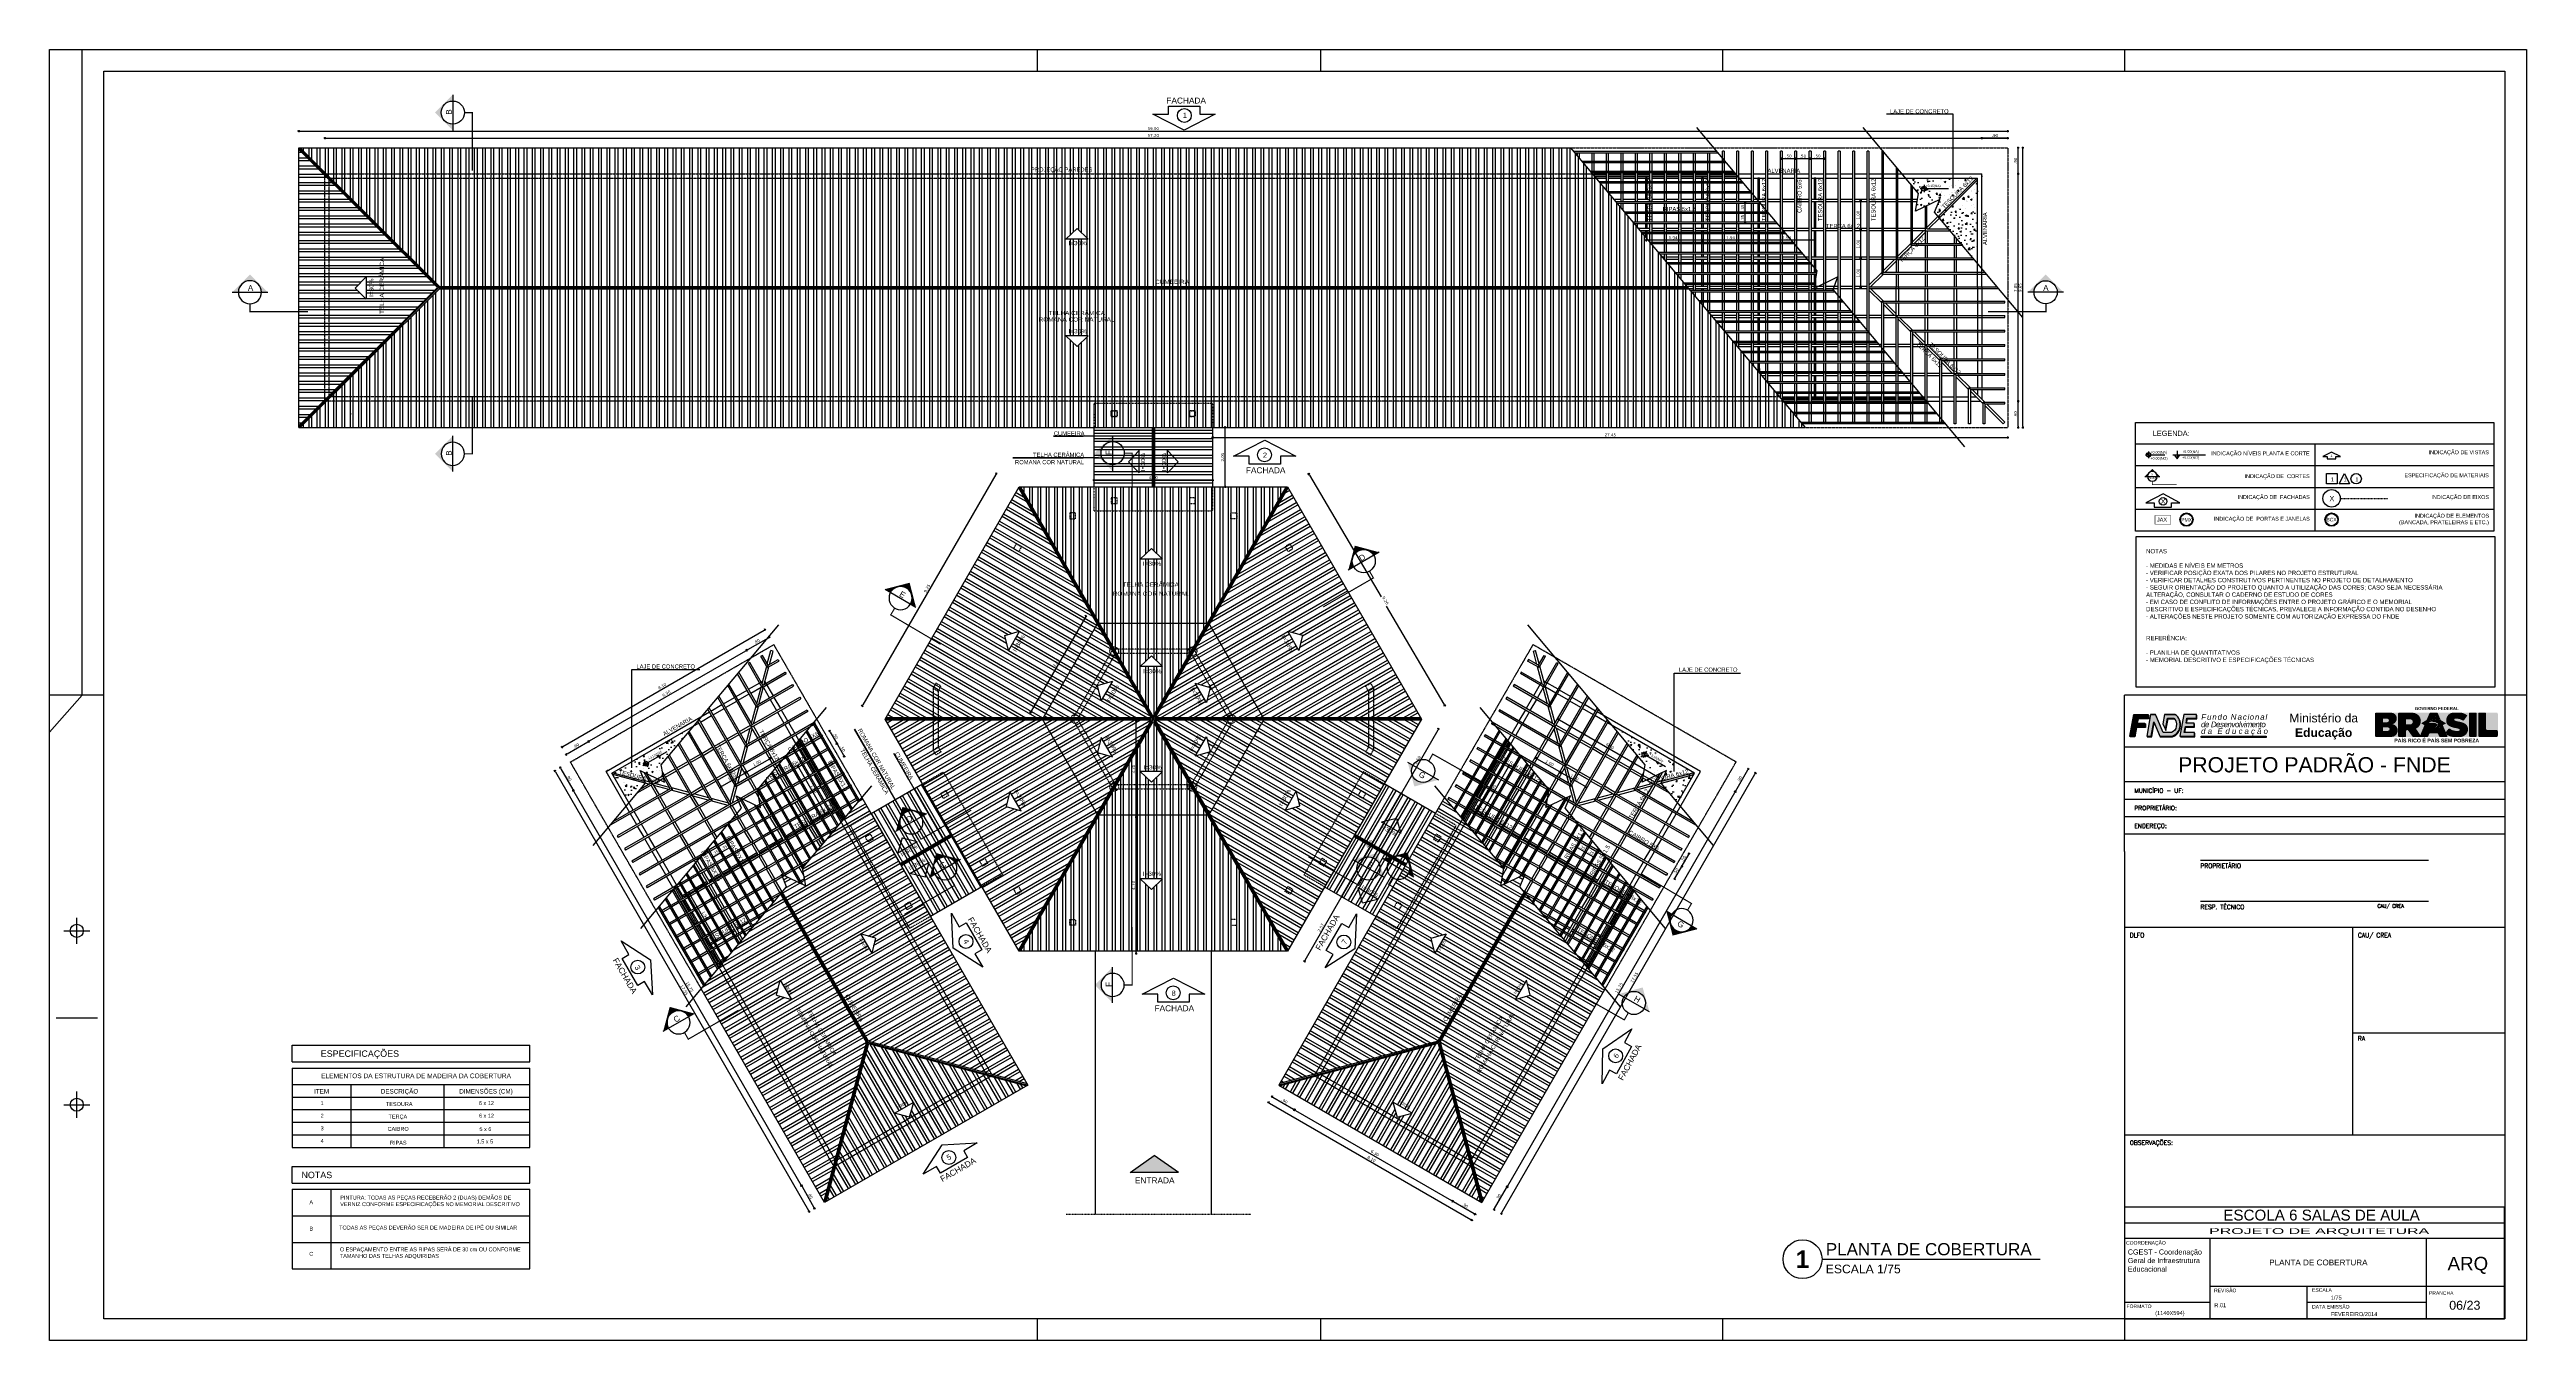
# Paper-space layout '6-ARQ-COB-GER0-06_R01' of a CAD drawing. Extents: x 1120 to 2260, y -701 to -107.
# The model-space entities are those that its viewports show. They can reach past a viewport. Long polylines and large blocks are cut down to what shows.
import ezdxf
from ezdxf.enums import TextEntityAlignment as Align

# ---------------------------------------------------------------- set-up
doc = ezdxf.new("R2010")
doc.units = 0
doc.header["$LTSCALE"] = 0.005
doc.header["$PDMODE"] = 3
for name, pattern in [('C5', [60, 50, -5, 0, -5]), ('CONTINU', [0]), ('DASHDOT', [25.4, 12.7, -6.35, 0, -6.35]), ('HIDDEN', [9.525, 6.35, -3.175])]:
    doc.linetypes.add(name, pattern=pattern)
doc.layers.get('0').update_dxf_attribs({"linetype": 'CONTINUOUS'})
doc.layers.get('Defpoints').update_dxf_attribs({"linetype": 'CONTINUOUS'})
for name, color, linetype in [('01', 1, 'CONTINUOUS'), ('02', 2, 'CONTINUOUS'), ('A-COB', 3, 'CONTINUOUS'), ('A-CONST', 2, 'DASHDOT'), ('A-COTAS', 1, 'CONTINUOUS'), ('A-PARED', 5, 'CONTINUOUS'), ('A-PISOS-NIVEL', 1, 'CONTINUOUS'), ('A-PROJCOBERTURA', 7, 'HIDDEN'), ('A-REVESTIMENTO', 8, 'CONTINUOUS'), ('ARQ-ALV-CORTE', 5, 'CONTINUOUS'), ('ARQ-ALV-ENCOBERTA', 8, 'CONTINUOUS'), ('ARQ-CTA-1_075', 1, 'CONTINUOUS'), ('ARQ-EXO-1_100', 251, 'C5'), ('ARQ-MOB-VISTA', 1, 'CONTINU'), ('ARQ-SMB-1_025', 1, 'CONTINUOUS'), ('ARQ-SMB-1_050', 1, 'CONTINUOUS'), ('ARQ-SMB-1_075', 1, 'CONTINUOUS'), ('ARQ-SMB-1_100', 1, 'CONTINUOUS'), ('ARQ-TLH-VISTA1', 2, 'CONTINUOUS'), ('ARQ-TLH-VISTA2', 1, 'CONTINUOUS'), ('ARQ-TXT-1_050', 2, 'CONTINUOUS'), ('ARQ-TXT-1_075', 2, 'CONTINUOUS'), ('ARQ-TXT-1_100', 2, 'CONTINUOUS'), ('BL-CRM-03', 6, 'CONTINUOUS'), ('BL-PRA-01', 1, 'CONTINUOUS'), ('cor', 7, 'CONTINUOUS'), ('EST-MAD-VISTA1', 2, 'CONTINUOUS'), ('PAREDE2', 140, 'CONTINUOUS'), ('PRA', 1, 'CONTINUOUS'), ('TEXTO', 3, 'CONTINUOUS'), ('VIEWPORT', 8, 'CONTINUOUS')]:
    doc.layers.add(name, color=color, linetype=linetype)
doc.layers.get('VIEWPORT').off()
doc.styles.add('50', font='arial.ttf', dxfattribs={"height": 0.08})
doc.styles.add('A16', font='arial.ttf', dxfattribs={"height": 0.16})
doc.styles.add('A16-E50', font='arial.ttf', dxfattribs={"height": 0.08})
doc.styles.add('A20', font='arial.ttf', dxfattribs={"height": 0.2})
doc.styles.add('A26', font='arial.ttf', dxfattribs={"height": 0.26})
doc.styles.add('A36', font='arial.ttf', dxfattribs={"height": 0.36})
doc.styles.add('A40', font='arial.ttf', dxfattribs={"width": 1.1, "height": 0.4})
doc.styles.add('A60', font='arial.ttf', dxfattribs={"height": 0.6})
doc.styles.add('CastleT', font='')
doc.styles.add('ESC-50-A20', font='arial.ttf', dxfattribs={"height": 0.1})
doc.styles.add('FNDE', font='arial.ttf', dxfattribs={"height": 4.5})
doc.styles.add('FNDE Text Cota 0075', font='verdana.ttf', dxfattribs={"height": 0.1})
doc.styles.add('FNDE Texto Cota 0025', font='verdana.ttf', dxfattribs={"height": 0.04})
doc.styles.add('R80', font='SIMPLEX.SHX', dxfattribs={"height": 0.2})
doc.styles.get("Standard").update_dxf_attribs({"font": 'simplex.shx'})
doc.styles.add('STYLE1', font='arial.ttf', dxfattribs={"height": 0.2})
doc.styles.add('TAG ESCALA', font='arial.ttf', dxfattribs={"height": 2.5})
doc.styles.add('TAG NUMERO', font='arialbd.ttf', dxfattribs={"height": 5})
doc.styles.add('TAG TITULO', font='arial.ttf', dxfattribs={"height": 3.5})
doc.styles.get('CastleT').set_extended_font_data('CastleT')
doc.dimstyles.new('FNDE 1-0025', dxfattribs={"dimscale": 5, "dimtxt": 0.04, "dimasz": 0.01, "dimexe": 0.15, "dimexo": 0.15, "dimgap": 0.005, "dimtad": 1, "dimzin": 1, "dimdsep": 46, "dimtxsty": 'FNDE Texto Cota 0025', "dimblk": 'tic', "dimcen": 0.015, "dimdle": 0.15, "dimse1": 1, "dimse2": 1, "dimclrd": 251, "dimclre": 251, "dimclrt": 256, "dimaunit": 1, "dimadec": 3, "dimazin": 0, "dimtfac": 1, "dimtix": 1, "dimtmove": 2, "dimatfit": 3, "dimfxl": 0.15, "dimtvp": 1, "dimtolj": 1, "dimtzin": 0, "dimarcsym": 0})
doc.dimstyles.new('FNDE 1-075', dxfattribs={"dimscale": 2.5, "dimtxt": 0.1, "dimasz": 0.015, "dimexe": 0.15, "dimexo": 0.15, "dimgap": 0.015, "dimtad": 1, "dimzin": 4, "dimdsep": 46, "dimtxsty": 'FNDE Text Cota 0075', "dimblk": 'tic', "dimcen": 0.025, "dimdle": 0.15, "dimse1": 1, "dimse2": 1, "dimclrd": 251, "dimclre": 251, "dimclrt": 256, "dimaunit": 1, "dimadec": 3, "dimazin": 0, "dimtfac": 1, "dimtix": 1, "dimtmove": 2, "dimatfit": 3, "dimldrblk": 'DOTSMALL', "dimfxl": 0.15, "dimtvp": 1, "dimtolj": 1, "dimtzin": 0, "dimarcsym": 0})
pattern_1 = [(50, (163.67818, 179.1459), (0.546554, -0.0478173), [0.05715, -0.62865]), (355, (163.6782, 179.1459), (-0.1057303, 0.5731705), [0.04572, -0.5029218]), (100.45144, (163.7237, 179.1419), (0.4408237, 0.5253533), [0.04857, -0.5342707]), (46.1842, (163.6782, 179.2983), (0.8132371, -0.126127), [0.085725, -0.942975]), (96.63556, (163.74595, 179.2878), (0.7122124, 0.7422784), [0.072855, -0.8014068]), (351.18415, (163.6782, 179.2983), (0.7122124, 0.7422784), [0.06858, -0.7543792]), (21, (163.75438, 179.2602), (0.4548432, -0.3067956), [0.05715, -0.62865]), (326, (163.7544, 179.2602), (0.1854061, 0.5525639), [0.04572, -0.50292]), (71.45144, (163.7923, 179.2346), (0.6402493, 0.2457683), [0.04857, -0.5342698]), (37.5, (163.67818, 179.14588), (0.00926581, 0.25366512), [0, -0.496824, 0, -0.51054, 0, -0.504825]), (7.5, (163.67818, 179.14588), (0.200459, 0.30054172), [0, -0.291084, 0, -0.485394, 0, -0.192405]), (327.5, (163.50825, 179.14588), (0.40677179, -0.01718623), [0, -0.1905, 0, -0.59436, 0, -0.78867]), (317.5, (163.43205, 179.1459), (0.44438754, 0.0762795), [0, -0.24765, 0, -0.394716, 0, -0.56007])]
pattern_2 = [(150, (43.23623, -57.05048), (-0.142875, -0.24746676), []), (150, (43.20137, -56.92037), (-0.142875, -0.24746676), [])]
pattern_3 = [(90, (381.86902, -161.0893), (-0.28575, 6e-17), []), (90, (381.96427, -160.99406), (-0.28575, 6e-17), [])]
pattern_4 = [(210, (381.86902, -161.0893), (0.142875, -0.24746676), []), (210, (381.7389, -161.05445), (0.142875, -0.24746676), [])]
pattern_5 = [(150, (381.86902, -161.0893), (-0.142875, -0.24746676), []), (150, (381.83416, -160.9592), (-0.142875, -0.24746676), [])]
pattern_6 = [(150, (558.2409, 16.98773), (-0.142875, -0.24746676), []), (150, (558.20604, 17.11784), (-0.142875, -0.24746676), [])]
pattern_7 = [(90, (167.2492, 182.55026), (-0.28575, 6e-17), []), (90, (167.34446, 182.64551), (-0.28575, 6e-17), [])]

# ---------------------------------------------------------------- blocks, each defined once
blk = doc.blocks.new('FNDE')
blk.add_hatch(color=30).paths.add_polyline_path([(32.9, 0), (32.9, -0.6), (62.8, -0.6), (62.8, 0)])
at = {"layer": 'BL-CRM-03'}
blk.add_hatch(color=170, dxfattribs=at).paths.add_polyline_path([(3.2, 5.9), (3.6, 8.3), (8.4, 8.3), (8.4, 10), (1.8, 10), (0, 0), (2.1, 0), (2.9, 4.2), (7, 4.2), (7, 5.9)])
h = blk.add_hatch(color=170, dxfattribs=at)
h.paths.add_polyline_path([(1.8, 10), (0, 0), (2.1, 0), (2.9, 4.2), (7, 4.2), (7, 5.9), (3.2, 5.9), (3.6, 8.3), (8.4, 8.3), (8.4, 10)], flags=17)
h.paths.add_polyline_path([(1.8, 10), (0, 0)], flags=0)
h.paths.add_polyline_path([(0, 0), (1.8, 10), (8.4, 10), (8.4, 8.3), (3.6, 8.3), (3.2, 5.9), (7, 5.9), (7, 4.2), (2.9, 4.2), (2.1, 0)], flags=17)
h = blk.add_hatch(color=170, dxfattribs=at)
h.paths.add_polyline_path([(1.8, 10), (0, 0), (2.1, 0), (2.9, 4.2), (7, 4.2), (7, 5.9), (3.2, 5.9), (3.6, 8.3), (8.4, 8.3), (8.4, 10)], flags=17)
h.paths.add_polyline_path([(1.8, 10), (0, 0)], flags=0)
h.paths.add_polyline_path([(0, 0), (1.8, 10), (8.4, 10), (8.4, 8.3), (3.6, 8.3), (3.2, 5.9), (7, 5.9), (7, 4.2), (2.9, 4.2), (2.1, 0)], flags=17)
h = blk.add_hatch(color=170, dxfattribs=at)
h.paths.add_polyline_path([(1.8, 10), (0, 0), (2.1, 0), (2.9, 4.2), (7, 4.2), (7, 5.9), (3.2, 5.9), (3.6, 8.3), (8.4, 8.3), (8.4, 10)], flags=17)
h.paths.add_polyline_path([(1.8, 10), (0, 0)], flags=0)
h.paths.add_polyline_path([(0, 0), (1.8, 10), (8.4, 10), (8.4, 8.3), (3.6, 8.3), (3.2, 5.9), (7, 5.9), (7, 4.2), (2.9, 4.2), (2.1, 0)], flags=17)
h = blk.add_hatch(color=170, dxfattribs=at)
h.paths.add_polyline_path([(1.8, 10), (0, 0), (2.1, 0), (2.9, 4.2), (7, 4.2), (7, 5.9), (3.2, 5.9), (3.6, 8.3), (8.4, 8.3), (8.4, 10)], flags=17)
h.paths.add_polyline_path([(1.8, 10), (0, 0)], flags=0)
h.paths.add_polyline_path([(0, 0), (1.8, 10), (8.4, 10), (8.4, 8.3), (3.6, 8.3), (3.2, 5.9), (7, 5.9), (7, 4.2), (2.9, 4.2), (2.1, 0)], flags=17)
h = blk.add_hatch(color=7, dxfattribs=at)
h.paths.add_polyline_path([(8.6, 8), (8.6, 9.7), (8.4, 9.7), (8.4, 8.3), (3.6, 8.3), (3.2, 5.9), (3.4, 5.9), (3.8, 8)])
h.paths.add_polyline_path([(2.9, 4.2), (2.1, 0), (0.2, 0), (0.2, -0.3), (2.3, -0.3), (3.1, 3.9), (7.2, 3.9), (7.2, 5.6), (7, 5.6), (7, 4.2)])
h = blk.add_hatch(color=170, dxfattribs=at)
h.paths.add_polyline_path([(11.8, 10), (9.6, 10), (7.8, 0), (9.9, 0), (11.1, 6.5), (11.3, 6.1), (11.3, 6.1), (13.8, 0), (19.5, 0, 0.279763), (23.1, 4, 0.314697), (20.8, 10), (16, 10), (15.2, 5.6), (16.4, 3), (17.4, 8.3), (20.2, 8.3, -0.285658), (21.4, 4.4, -0.266372), (19.2, 1.7), (15.3, 1.7)])
h.paths.add_polyline_path([(23.1, 0), (29.8, 0), (29.8, 1.7), (25.1, 1.7), (25.6, 4.4), (29.7, 4.4), (29.7, 5.9), (25.9, 5.9), (26.3, 8.3), (30.7, 8.3), (30.7, 10), (24.9, 10)])
h = blk.add_hatch(color=7, dxfattribs=at)
h.paths.add_polyline_path([(10.1, -0.3), (11.3, 6.1), (11.1, 6.5), (9.9, 0), (8, 0), (8, -0.3)])
h.paths.add_polyline_path([(19.7, -0.3, 0.279763), (23.2, 3.7, 0.192498), (22.7, 7.8, -0.174547), (23.1, 4, -0.279763), (19.5, 0), (13.8, 0), (14, -0.3)])
h.paths.add_polyline_path([(17.6, 8), (20.4, 8, -0.080504), (21.2, 7, 0.105578), (20.2, 8.3), (17.4, 8.3), (16.4, 3), (16.6, 2.6)])
h = blk.add_hatch(color=7, dxfattribs=at)
h.paths.add_polyline_path([(30.9, 8), (30.9, 9.7), (30.7, 9.7), (30.7, 8.3), (26.3, 8.3), (25.9, 5.9), (26.1, 5.9), (26.5, 8)])
h.paths.add_polyline_path([(29.8, 4.1), (29.8, 5.6), (29.7, 5.6), (29.7, 4.4), (25.6, 4.4), (25.1, 1.7), (25.4, 1.7), (25.8, 4.1)])
h.paths.add_polyline_path([(30, -0.3), (30, 1.3), (29.8, 1.3), (29.8, 0), (23.3, 0), (23.3, -0.3)])
at = {"color": 170}
for p, q in [((7, 5.9), (7, 4.2)), ((9.8, 10), (11.8, 10)), ((16, 10), (20.7, 10))]:
    blk.add_line(p, q, dxfattribs=at)
for points in [[(1.8, 10), (0, 0), (1.8, 10), (8.4, 10), (8.4, 8.3), (3.6, 8.3), (3.2, 5.9), (7, 5.9), (7, 4.2), (2.9, 4.2), (2.1, 0), (0, 0)], [(15.4, 1.7), (12, 9.7), (12, 9.7)]]:
    blk.add_lwpolyline(points, dxfattribs=at)
at = {"color": 7}
for points in [[(7, 5.6), (7.2, 5.6), (7.2, 3.9), (3.1, 3.9), (2.3, -0.3), (0.2, -0.3), (0.2, 0)], [(8.4, 9.7), (8.6, 9.7), (8.6, 8), (3.8, 8), (3.4, 5.9)], [(23.3, 0), (23.3, -0.3), (30, -0.3), (30, 1.3), (29.8, 1.3)], [(25.4, 1.7), (25.8, 4.1), (29.8, 4.1), (29.8, 5.6), (29.7, 5.6)], [(26.1, 5.9), (26.5, 8), (30.9, 8), (30.9, 9.7), (30.7, 9.7)]]:
    blk.add_lwpolyline(points, dxfattribs=at)
at = {"color": 170}
blk.add_lwpolyline([(23, 3.9, 0.319097), (20.8, 10), (16, 10), (15.2, 5.6), (16.4, 3), (17.4, 8.3), (20.2, 8.3, -0.285658), (21.4, 4.4, -0.266372), (19.2, 1.7), (15.3, 1.7), (11.8, 10), (9.6, 10), (7.8, 0), (9.9, 0), (11.1, 6.5), (13.8, 0), (19.5, 0, 0.284541), (23.1, 4.1)], format="xyb", dxfattribs=at)
at = {"color": 7}
for points in [[(8, 0), (8, -0.3), (10.1, -0.3), (11.3, 6.1), (14, -0.3), (19.7, -0.3, 0.284541), (23.2, 3.8)], [(16.4, 3), (16.6, 2.6), (17.6, 8), (20.4, 8, -0.080504), (21.2, 7)], [(23.2, 3.6, 0.196648), (22.7, 7.8, 0.196648)]]:
    blk.add_lwpolyline(points, format="xyb", dxfattribs=at)
at = {"color": 170}
blk.add_lwpolyline([(30.7, 10), (24.9, 10), (23.1, 0), (29.8, 0), (29.8, 1.7), (25.1, 1.7), (25.6, 4.4), (29.7, 4.4), (29.7, 5.9), (25.9, 5.9), (26.3, 8.3), (30.7, 8.3)], close=True, dxfattribs=at)
at = {"color": 30}
blk.add_lwpolyline([(32.9, 0), (62.8, 0), (62.8, -0.6), (32.9, -0.6)], close=True, dxfattribs=at)
at = {"color": 7, "char_height": 2.6, "width": 43.228, "attachment_point": 1, "style": 'FNDE'}
for s, insert in [('{\\fArial|b0|i1|c0|p34;\\T0.9;de Desenvolvimento}', (32.8, 6.7)), ('{\\fArial|b0|i1|c238|p34;\\T1.5;da Educaçăo\\T1.4; }', (32.8, 3.6)), ('{\\fArial|b0|i1|c238|p34;\\T1.2;Fundo Nacional\\fArial|b0|i0|c238|p34;\\T1; }', (32.9, 10.1))]:
    blk.add_mtext(s, dxfattribs=dict(at, insert=insert))
blk = doc.blocks.new('CARIMBO')
at = {"true_color": 0x124700}
blk.add_hatch(color=88, dxfattribs=at).paths.add_polyline_path([(751.27, 738.36), (751.27, 738.36), (750.84, 738.11), (750.42, 738.36), (750.42, 738.36), (750.84, 738.08)])
at = {"layer": 'cor'}
h = blk.add_hatch(color=88, dxfattribs=at)
h.set_gradient(color1=(18, 71, 0), color2=(43, 173, 0), rotation=45, tint=1)
h.paths.add_polyline_path([(748.96, 738.41, 0.866951), (748.88, 738.94), (748.2, 738.94, 0.414214), (748.14, 738.88), (748.14, 737.88, 0.414214), (748.2, 737.82), (748.89, 737.82, 0.912014)])
h.paths.add_polyline_path([(748.74, 738.1), (748.51, 738.1), (748.51, 738.26), (748.74, 738.26, -1)], flags=16)
h.paths.add_polyline_path([(748.71, 738.5), (748.51, 738.5), (748.51, 738.66), (748.71, 738.66, -1)], flags=16)
at = {"layer": 'cor', "true_color": 0xf7d426}
h = blk.add_hatch(color=40, dxfattribs=at)
h.paths.add_polyline_path([(753.26, 738.2, 0.414214), (753.32, 738.14), (753.74, 738.14, -0.414214), (753.8, 738.08), (753.8, 738.88, 0.414214), (753.74, 738.94), (753.21, 738.94, -0.414214), (753.26, 738.88)])
h.paths.add_polyline_path([(752.9, 738.88, -0.414214), (752.95, 738.94), (752.78, 738.94, -0.414214), (752.83, 738.88), (752.83, 737.88, -0.414214), (752.78, 737.82), (752.95, 737.82, -0.414214), (752.9, 737.88)])
h.paths.add_polyline_path([(750.03, 738.2), (750.23, 737.91), (750.42, 738.36), (750.27, 738.45), (750.52, 738.6), (750.65, 738.9, -0.301755), (750.7, 738.94), (749.8, 738.94, -0.047823), (749.97, 738.92, -0.713696)])
h.paths.add_polyline_path([(749.58, 738.4), (749.77, 738.4, 1), (749.77, 738.63), (749.58, 738.63)])
h.paths.add_polyline_path([(749.91, 737.82, -0.246669), (749.86, 737.85), (749.67, 738.12, 0.736091), (749.58, 738.1), (749.58, 737.88, -0.414214), (749.53, 737.82)])
h.paths.add_polyline_path([(748.74, 738.1, 1), (748.74, 738.26), (748.51, 738.26), (748.51, 738.1)])
h.paths.add_polyline_path([(748.51, 738.66), (748.51, 738.5), (748.71, 738.5, 1), (748.71, 738.66)])
h.paths.add_polyline_path([(750.69, 737.99, 0.301755), (750.64, 737.96), (750.6, 737.86, -0.301755), (750.55, 737.82), (751.14, 737.82, -0.301755), (751.09, 737.86), (751.05, 737.96, 0.301755), (751, 737.99)])
h.paths.add_polyline_path([(749.26, 738.94), (748.88, 738.94, -0.866951), (748.96, 738.41, -0.878048), (748.91, 737.82), (749.26, 737.82, -0.414214), (749.2, 737.88), (749.2, 738.88, -0.414214)])
at = {"layer": 'cor'}
h = blk.add_hatch(color=88, dxfattribs=at)
h.set_gradient(color1=(18, 71, 0), color2=(43, 173, 0), rotation=45, tint=1)
h.paths.add_polyline_path([(749.2, 737.88, 0.414214), (749.26, 737.82), (749.53, 737.82, 0.414214), (749.58, 737.88), (749.58, 738.1, -0.736091), (749.67, 738.12), (749.86, 737.85, 0.246669), (749.91, 737.82), (750.24, 737.82, -0.536387), (750.21, 737.86), (750.23, 737.91), (750.03, 738.2, 0.713696), (749.97, 738.92, 0.062724), (749.75, 738.94), (749.26, 738.94, 0.414214), (749.2, 738.88)])
h.paths.add_polyline_path([(749.58, 738.4), (749.58, 738.63), (749.77, 738.63, -1), (749.77, 738.4)], flags=16)
h = blk.add_hatch(color=88, dxfattribs=at)
h.set_gradient(color1=(18, 71, 0), color2=(43, 173, 0), rotation=45, tint=1)
h.paths.add_polyline_path([(750.64, 737.96, -0.301755), (750.69, 737.99), (751, 737.99, -0.301755), (751.05, 737.96), (751.09, 737.86, 0.301755), (751.14, 737.82), (751.45, 737.82, 0.536387), (751.48, 737.86), (751.27, 738.36), (750.84, 738.11), (750.42, 738.36), (750.21, 737.86, 0.536387), (750.24, 737.82), (750.55, 737.82, 0.301755), (750.6, 737.86)])
h.paths.add_polyline_path([(751.17, 738.6), (751.04, 738.9, 0.301755), (750.99, 738.94), (750.7, 738.94, 0.301755), (750.65, 738.9), (750.52, 738.6), (750.84, 738.79)])
h = blk.add_hatch(color=40, dxfattribs=at)
h.set_gradient(color1=(243, 175, 18), color2=(255, 127, 0), rotation=270, tint=1, name='HEMISPHERICAL')
h.paths.add_polyline_path([(751.42, 738.45), (750.84, 738.79), (750.27, 738.45), (750.84, 738.11)])
h.paths.add_polyline_path([(750.64, 738.45, -1), (751.05, 738.45, -1)], flags=16)
at = {"layer": 'cor', "true_color": 0xf4df43}
h = blk.add_hatch(color=53, dxfattribs=at)
edge = h.paths.add_edge_path()
edge.add_spline(control_points=[(751.6, 738.2), (751.62, 738.18), (751.69, 738.13), (751.83, 738.1), (751.96, 738.09), (752.04, 738.11), (752.05, 738.16), (752.01, 738.19), (751.93, 738.22), (751.78, 738.24), (751.6, 738.29), (751.44, 738.41), (751.42, 738.56), (751.43, 738.69), (751.49, 738.81), (751.58, 738.89), (751.64, 738.92), (751.72, 738.94)], knot_values=[0.065919, 0.065919, 0.065919, 0.065919, 0.132216, 0.300366, 0.426053, 0.481008, 0.522695, 0.580041, 0.634819, 0.765803, 0.969397, 1.125194, 1.241711, 1.336641, 1.472206, 1.56492, 1.65521, 1.65521, 1.65521, 1.65521], degree=3, periodic=0)
edge.add_line((751.72, 738.94), (750.99, 738.94))
edge.add_arc((750.99, 738.88), 0.0573, 22.8342, 90, ccw=False)
edge.add_line((751.04, 738.9), (751.17, 738.6))
edge.add_line((751.17, 738.6), (751.42, 738.45))
edge.add_line((751.42, 738.45), (751.27, 738.36))
edge.add_line((751.27, 738.36), (751.4, 738.04))
edge.add_line((751.4, 738.04), (751.52, 738.19))
edge.add_arc((751.56, 738.15), 0.0566, 53.721, 142.0364, ccw=False)
edge = h.paths.add_edge_path()
edge.add_arc((752.52, 738.88), 0.0573, 90, 180, ccw=False)
edge.add_line((752.52, 738.94), (752.11, 738.94))
edge.add_arc((751.99, 738.31), 0.642, 51.0519, 79.1443, ccw=False)
edge.add_line((752.4, 738.81), (752.25, 738.6))
edge.add_arc((752.2, 738.63), 0.0573, 236.5787, 324.3401, ccw=False)
edge.add_spline(control_points=[(752.17, 738.58), (752.13, 738.61), (752.04, 738.65), (751.91, 738.67), (751.79, 738.66), (751.8, 738.58), (751.92, 738.54), (752.12, 738.51), (752.37, 738.42), (752.45, 738.18), (752.38, 737.95), (752.25, 737.86), (752.12, 737.82)], knot_values=[0.044554, 0.044554, 0.044554, 0.044554, 0.150842, 0.328725, 0.389861, 0.448625, 0.477745, 0.709396, 0.965606, 1.159666, 1.316654, 1.549437, 1.549437, 1.549437, 1.549437], degree=3, periodic=0)
edge.add_line((752.12, 737.82), (752.52, 737.82))
edge.add_arc((752.52, 737.88), 0.0573, 180, 270, ccw=False)
edge.add_line((752.47, 737.88), (752.47, 738.88))
edge = h.paths.add_edge_path()
edge.add_spline(control_points=[(751.74, 737.82), (751.65, 737.83), (751.57, 737.86), (751.49, 737.9), (751.46, 737.92)], knot_values=[0.075756, 0.075756, 0.075756, 0.075756, 0.2593, 0.320309, 0.320309, 0.320309, 0.320309], degree=3, periodic=0)
edge.add_line((751.46, 737.92), (751.48, 737.86))
edge.add_arc((751.45, 737.85), 0.0286, -90, 22.8342, ccw=False)
edge.add_line((751.45, 737.82), (751.74, 737.82))
at = {"layer": 'cor'}
h = blk.add_hatch(color=88, dxfattribs=at)
h.set_gradient(color1=(18, 71, 0), color2=(43, 173, 0), rotation=45, tint=1)
edge = h.paths.add_edge_path()
edge.add_spline(control_points=[(752.12, 737.82), (752.25, 737.86), (752.38, 737.95), (752.45, 738.18), (752.37, 738.42), (752.12, 738.51), (751.92, 738.54), (751.8, 738.58), (751.79, 738.66), (751.91, 738.67), (752.04, 738.65), (752.13, 738.61), (752.17, 738.58)], knot_values=[0.044554, 0.044554, 0.044554, 0.044554, 0.277337, 0.434326, 0.628385, 0.884595, 1.116246, 1.145366, 1.20413, 1.265267, 1.443149, 1.549437, 1.549437, 1.549437, 1.549437], degree=3, periodic=0)
edge.add_arc((752.2, 738.63), 0.0573, 236.5787, 324.3401)
edge.add_line((752.25, 738.6), (752.4, 738.81))
edge.add_arc((751.99, 738.31), 0.642, 51.0519, 79.1443)
edge.add_line((752.11, 738.94), (751.72, 738.94))
edge.add_spline(control_points=[(751.72, 738.94), (751.64, 738.92), (751.58, 738.89), (751.49, 738.81), (751.43, 738.69), (751.42, 738.56), (751.44, 738.41), (751.6, 738.29), (751.78, 738.24), (751.93, 738.22), (752.01, 738.19), (752.05, 738.16), (752.04, 738.11), (751.96, 738.09), (751.83, 738.1), (751.69, 738.13), (751.62, 738.18), (751.6, 738.2)], knot_values=[0.065919, 0.065919, 0.065919, 0.065919, 0.15621, 0.248924, 0.384488, 0.479419, 0.595936, 0.751732, 0.955327, 1.08631, 1.141089, 1.198434, 1.240121, 1.295076, 1.420763, 1.588913, 1.65521, 1.65521, 1.65521, 1.65521], degree=3, periodic=0)
edge.add_arc((751.56, 738.15), 0.0566, 53.721, 142.0364)
edge.add_line((751.52, 738.19), (751.4, 738.04))
edge.add_line((751.4, 738.04), (751.46, 737.92))
edge.add_spline(control_points=[(751.46, 737.92), (751.49, 737.9), (751.57, 737.86), (751.65, 737.83), (751.74, 737.82)], knot_values=[0.075756, 0.075756, 0.075756, 0.075756, 0.136765, 0.320309, 0.320309, 0.320309, 0.320309], degree=3, periodic=0)
edge.add_line((751.74, 737.82), (752.12, 737.82))
h = blk.add_hatch(color=88, dxfattribs=at)
h.set_gradient(color1=(18, 71, 0), color2=(43, 173, 0), rotation=45, tint=1)
h.paths.add_polyline_path([(752.83, 738.88, 0.414214), (752.78, 738.94), (752.52, 738.94, 0.414214), (752.47, 738.88), (752.47, 737.88, 0.414214), (752.52, 737.82), (752.78, 737.82, 0.414214), (752.83, 737.88)])
h = blk.add_hatch(color=88, dxfattribs=at)
h.set_gradient(color1=(18, 71, 0), color2=(43, 173, 0), rotation=45, tint=1)
h.paths.add_polyline_path([(753.26, 738.88, 0.414214), (753.21, 738.94), (752.95, 738.94, 0.414214), (752.9, 738.88), (752.9, 737.88, 0.414214), (752.95, 737.82), (753.74, 737.82, 0.414214), (753.8, 737.88), (753.8, 738.08, 0.414214), (753.74, 738.14), (753.32, 738.14, -0.414214), (753.26, 738.2)])
h = blk.add_hatch(color=171, dxfattribs=at)
h.set_gradient(color1=(102, 140, 255), color2=(10, 65, 153), rotation=270, tint=1, name='HEMISPHERICAL')
h.paths.add_polyline_path([(750.65, 738.51, -0.20647), (751.04, 738.43, 0.021018), (751.05, 738.45, 0.855475)])
h.paths.add_polyline_path([(751.04, 738.4, 0.224005), (750.65, 738.47, 0.030255), (750.64, 738.45, 0.871589)])
at = {"layer": 'PRA', "color": 2}
for p, q in [((754.11, 739.75), (736.61, 739.75)), ((736.61, 732.55), (736.61, 739.75)), ((754.11, 737.35), (736.61, 737.35)), ((754.11, 737.35), (736.61, 737.35)), ((754.11, 735.75), (736.61, 735.75)), ((754.11, 734.95), (736.61, 734.95)), ((754.11, 734.15), (736.61, 734.15)), ((754.11, 733.35), (736.61, 733.35)), ((736.61, 732.55), (736.61, 711.05)), ((750.61, 732.14), (740.11, 732.14)), ((750.61, 730.25), (740.11, 730.25)), ((754.11, 729.05), (736.61, 729.05)), ((747.11, 729.05), (747.11, 719.49)), ((747.11, 724.2), (754.11, 724.2)), ((754.11, 719.49), (736.61, 719.49)), ((736.61, 715.47), (754.11, 715.47)), ((736.61, 714.75), (754.11, 714.75)), ((740.56, 711.05), (740.56, 714.75)), ((750.51, 711.05), (750.51, 714.75)), ((754.11, 712.53), (740.56, 712.53)), ((745.03, 711.05), (745.03, 712.53)), ((740.56, 711.79), (736.61, 711.79)), ((750.51, 711.79), (745.03, 711.79))]:
    blk.add_line(p, q, dxfattribs=at)
at = {"layer": 'PRA', "color": 4}
blk.add_lwpolyline([(736.61, 711.05), (754.11, 711.05), (754.11, 716.19), (736.61, 716.19)], close=True, dxfattribs=at)
at = {"layer": 'PRA', "color": 7, "xscale": 0.1000000000000227, "yscale": 0.1000000000000227, "zscale": 0.1000000000000227}
blk.add_blockref('FNDE', (736.86, 737.86), dxfattribs=at)
at = {"color": 7, "width": 5.5767, "attachment_point": 1, "style": '50'}
for s, insert, char_height in [('\\pi1.7847;{\\fArial|b1|i0|c0|p34;GOVERNO FEDERAL}', (748.19, 739.2), 0.1432), ('\\pi0.84331;{\\fArial|b1|i0|c0|p34;PAÍS RICO É PAÍS SEM POBREZA}', (748.19, 737.74), 0.1718)]:
    blk.add_mtext(s, dxfattribs=dict(at, insert=insert, char_height=char_height))
at = {"layer": 'PRA', "color": 4, "style": 'A36'}
blk.add_text('PROJETO PADRÃO - FNDE', height=0.7, dxfattribs=at).set_placement((745.36, 736.19), align=Align.CENTER)
at = {"layer": 'PRA', "color": 2, "style": 'R80'}
for s, p in [('MUNICÍPIO - UF:', (737.07, 735.35)), ('PROPRIETÁRIO:', (737.07, 734.55)), ('ENDEREÇO:', (737.07, 733.73))]:
    blk.add_text(s, height=0.2, dxfattribs=at).set_placement(p, align=Align.MIDDLE_LEFT)
for s, p in [('PROPRIETÁRIO', (740.11, 731.99)), ('RESP. TÉCNICO', (740.11, 730.1)), ('DLFO', (736.86, 728.8)), ('CAU/ CREA', (747.36, 728.8)), ('OBSERVAÇÕES:', (736.86, 719.25))]:
    blk.add_text(s, height=0.2, dxfattribs=at).set_placement(p, align=Align.TOP_LEFT)
at = {"layer": 'PRA', "color": 3}
blk.add_text('CAU/ CREA ', height=0.16, dxfattribs=at).set_placement((748.26, 729.96))
at = {"layer": 'PRA', "color": 2}
for s, height, style, p in [('RA', 0.2, 'R80', (747.36, 723.85)), ('COORDENAÇÃO', 0.1646, 'A16', (736.69, 714.46)), ('FORMATO', 0.165, 'A16', (736.71, 711.54)), ('REVISÃO', 0.165, 'A16', (740.74, 712.27)), ('ESCALA', 0.165, 'A16', (745.25, 712.29)), ('DATA EMISSÃO', 0.1646, 'A16', (745.25, 711.52)), ('PRANCHA', 0.165, 'A16', (750.63, 712.15))]:
    blk.add_text(s, height=height, dxfattribs=dict(at, style=style)).set_placement(p)
at = {"layer": 'PRA', "color": 2, "insert": (743.53, 738.89), "char_height": 0.4, "width": 4.4424, "attachment_point": 1, "style": 'FNDE'}
blk.add_mtext('\\pi0.66992;{\\fArial|b0|i0|c238|p34;Ministério} da{\\fArial|b0|i0|c238|p34; \\P\\pi0.93159;\\fArial|b1|i0|c238|p34;Educação}', dxfattribs=at)
at = {"layer": 'PRA', "color": 4, "insert": (740.97, 716.07), "char_height": 0.5, "width": 59.7103, "attachment_point": 1, "style": 'A36'}
blk.add_mtext(' ESCOLA 6 SALAS DE AULA', dxfattribs=at)
at = {"layer": 'PRA', "color": 3, "insert": (736.77, 714.24), "char_height": 0.2362, "width": 36.2642, "attachment_point": 1, "style": 'A20'}
blk.add_mtext('{\\fArial|b0|i0|c238|p34;CGEST - }C{\\fArial|b0|i0|c238|p34;oordenação }\\PG{\\fArial|b0|i0|c238|p34;eral de }I{\\fArial|b0|i0|c238|p34;nfraestrutura} \\PEducacional', dxfattribs=at)
at = {"layer": 'PRA', "color": 3, "style": 'A20'}
for tag, p, height in [('MUNICIPIO', (741.24, 735.25), 0.2), ('ENDEREÇO', (741.24, 733.74), 0.2), ('DESENHO', (738.03, 711.22), 0.185), ('R-01', (740.75, 711.9), 0.185), ('R-02', (740.75, 711.55), 0.185), ('R-03', (740.75, 711.21), 0.185), ('ESCALA', (746.11, 711.93), 0.185), ('DATA', (746.11, 711.17), 0.185)]:
    blk.add_attdef(tag, p, '', height=height, dxfattribs=at)
at = {"layer": 'PRA', "color": 4, "style": 'A26'}
for tag, p in [('DESCRIÇÃO-1', (745.54, 714.27)), ('DESCRIÇÃO-2', (745.54, 713.64)), ('DESCRIÇÃO-3', (745.54, 713.03))]:
    blk.add_attdef(tag, text='', height=0.267, dxfattribs=at).set_placement(p, align=Align.MIDDLE_CENTER)
at = {"layer": 'PRA', "color": 6}
for tag, height, style, p in [('ARQ', 0.617, 'A60', (752.41, 713.59)), ('00/00', 0.411, 'A40', (752.28, 711.67))]:
    blk.add_attdef(tag, text='', height=height, dxfattribs=dict(at, style=style)).set_placement(p, align=Align.MIDDLE_CENTER)
blk = doc.blocks.new('TituloDesenho')
at = {"color": 251}
blk.add_circle((0, 0), 0.5, dxfattribs=at)
at = {"style": 'CastleT'}
blk.add_attdef('N', text='', height=0.425, dxfattribs=at).set_placement((0, 0), align=Align.MIDDLE_CENTER)
for tag, p in [('TÍTULO', (0.596, 0.097)), ('ESCALA', (0.596, -0.365))]:
    blk.add_attdef(tag, p, '', height=0.3, dxfattribs=at)
blk = doc.blocks.new('FNDE-Ind Corte-1_100')
blk.add_hatch(color=251).paths.add_polyline_path([(241.999, -2.386), (242.214, -2.386, -1), (243.014, -2.386), (243.229, -2.386), (242.614, -1.77)])
at = {"color": 251, "linetype": 'Continuous'}
blk.add_line((243.229, -2.386), (241.999, -2.386), dxfattribs=at)
blk.add_circle((242.614, -2.386), 0.4, dxfattribs=at)
blk = doc.blocks.new('FNDE-Nível Corte-1_050')
blk.add_hatch(color=251).paths.add_polyline_path([(140.657, -0.187), (140.741, -0.187), (140.657, -0.313)])
at = {"color": 251}
for p, q in [((140.531, -0.187), (141.531, -0.187)), ((140.657, -0.061), (140.657, -0.313))]:
    blk.add_line(p, q, dxfattribs=at)
blk.add_lwpolyline([(140.573, -0.187), (140.657, -0.313), (140.741, -0.187)], dxfattribs=at)
blk = doc.blocks.new('FNDE-Nível Planta-1_050')
at = {"linetype": 'Continuous', "ltscale": 0.5}
h = blk.add_hatch(color=251, dxfattribs=at)
h.paths.add_polyline_path([(135.698, 5.827), (135.698, 5.894, 0.414214), (135.631, 5.827)])
h.paths.add_polyline_path([(135.698, 5.827), (135.698, 5.76, 0.414214), (135.766, 5.827)])
at = {"color": 251}
for p, q in [((135.598, 5.827), (135.766, 5.827)), ((135.698, 5.928), (135.698, 5.726)), ((135.766, 5.827), (136.198, 5.827))]:
    blk.add_line(p, q, dxfattribs=at)
blk.add_circle((135.698, 5.827), 0.0672, dxfattribs=at)
blk = doc.blocks.new('FNDE-Nível Planta-1_100')
at = {"linetype": 'Continuous', "ltscale": 0.5}
h = blk.add_hatch(color=1, dxfattribs=at)
h.paths.add_polyline_path([(135.66, 7.81), (135.66, 7.98, 0.414214), (135.49, 7.81)])
h.paths.add_polyline_path([(135.66, 7.81), (135.66, 7.65, 0.414214), (135.82, 7.81)])
at = {"color": 1}
for p, q in [((135.4, 7.81), (135.82, 7.81)), ((135.66, 8.07), (135.66, 7.56)), ((135.82, 7.81), (137.34, 7.81))]:
    blk.add_line(p, q, dxfattribs=at)
blk.add_circle((135.66, 7.81), 0.168, dxfattribs=at)
blk = doc.blocks.new('tic')
at = {"color": 251}
for p, q in [((-1, 0), (1, 0)), ((0, -1), (0, 1))]:
    blk.add_line(p, q, dxfattribs=at)
blk.add_line((-0.6, -0.6), (0.6, 0.6))
blk = doc.blocks.new('*D5')
at = {"layer": 'ARQ-CTA-1_075', "color": 251, "lineweight": -2, "transparency": 16777216}
blk.add_line((304.683, 80.243), (304.896, 79.875), dxfattribs=at)
at = {"layer": 'Defpoints', "color": 0, "transparency": 16777216}
for p in [(304.399, 80.122), (304.649, 79.689), (304.914, 79.842)]:
    blk.add_point(p, dxfattribs=at)
at = {"layer": 'ARQ-CTA-1_075', "color": 251, "lineweight": -2, "transparency": 16777216, "xscale": 0.0375, "yscale": 0.0375, "zscale": 0.0375}
for p, rotation in [((304.664, 80.275), 119.9999955986708), ((304.914, 79.842), 299.9999955986709)]:
    blk.add_blockref('tic', p, dxfattribs=dict(at, rotation=rotation))
at = {"layer": 'ARQ-CTA-1_075', "transparency": 16777216, "insert": (304.867, 80.103), "char_height": 0.1, "attachment_point": 5, "rotation": 300, "style": 'FNDE Text Cota 0075'}
blk.add_mtext('\\A1;.50', dxfattribs=at)
blk = doc.blocks.new('_DotSmall')
at = {"color": 0, "linetype": 'ByBlock', "const_width": 0.5}
blk.add_lwpolyline([(-0.0625, 0, 1), (0.0625, 0, 1)], format="xyb", close=True, dxfattribs=at)
blk = doc.blocks.new('*D6')
at = {"layer": 'ARQ-CTA-1_075', "color": 251, "lineweight": -2, "transparency": 16777216}
blk.add_line((304.933, 79.81), (305.146, 79.442), dxfattribs=at)
at = {"layer": 'Defpoints', "color": 0, "transparency": 16777216}
for p in [(304.649, 79.689), (304.899, 79.256), (305.164, 79.409)]:
    blk.add_point(p, dxfattribs=at)
at = {"layer": 'ARQ-CTA-1_075', "color": 251, "lineweight": -2, "transparency": 16777216, "xscale": 0.0375, "yscale": 0.0375, "zscale": 0.0375}
for p, rotation in [((304.914, 79.842), 119.9999955986821), ((305.164, 79.409), 299.9999955986821)]:
    blk.add_blockref('tic', p, dxfattribs=dict(at, rotation=rotation))
at = {"layer": 'ARQ-CTA-1_075', "transparency": 16777216, "insert": (305.117, 79.67), "char_height": 0.1, "attachment_point": 5, "rotation": 300, "style": 'FNDE Text Cota 0075'}
blk.add_mtext('\\A1;.50', dxfattribs=at)
blk = doc.blocks.new('*D7')
at = {"layer": 'ARQ-CTA-1_075', "color": 251, "lineweight": -2, "transparency": 16777216}
blk.add_line((301.802, 78.865), (302.594, 79.322), dxfattribs=at)
at = {"layer": 'Defpoints', "color": 0, "transparency": 16777216}
for p in [(301.859, 78.69), (302.627, 79.341), (302.716, 79.185)]:
    blk.add_point(p, dxfattribs=at)
at = {"layer": 'ARQ-CTA-1_075', "color": 251, "lineweight": -2, "transparency": 16777216, "xscale": 0.0375, "yscale": 0.0375, "zscale": 0.0375}
for p, rotation in [((301.769, 78.846), 209.9999955986731), ((302.627, 79.341), 29.99999559867306)]:
    blk.add_blockref('tic', p, dxfattribs=dict(at, rotation=rotation))
at = {"layer": 'ARQ-CTA-1_075', "transparency": 16777216, "insert": (302.153, 79.171), "char_height": 0.1, "attachment_point": 5, "rotation": 30, "style": 'FNDE Text Cota 0075'}
blk.add_mtext('\\A1;1.00', dxfattribs=at)
blk = doc.blocks.new('*D8')
at = {"layer": 'ARQ-CTA-1_075', "color": 251, "lineweight": -2, "transparency": 16777216}
blk.add_line((295.599, 79.488), (296.314, 79.9), dxfattribs=at)
at = {"layer": 'Defpoints', "color": 0, "transparency": 16777216}
for p in [(296.346, 79.919), (296.496, 79.659), (295.717, 79.209)]:
    blk.add_point(p, dxfattribs=at)
at = {"layer": 'ARQ-CTA-1_075', "color": 251, "lineweight": -2, "transparency": 16777216, "xscale": 0.0375, "yscale": 0.0375, "zscale": 0.0375}
for p, rotation in [((295.567, 79.469), 209.9999955986714), ((296.346, 79.919), 29.9999955986714)]:
    blk.add_blockref('tic', p, dxfattribs=dict(at, rotation=rotation))
at = {"layer": 'ARQ-CTA-1_075', "transparency": 16777216, "insert": (295.912, 79.772), "char_height": 0.1, "attachment_point": 5, "rotation": 30, "style": 'FNDE Text Cota 0075'}
blk.add_mtext('\\A1;.90', dxfattribs=at)
blk = doc.blocks.new('*D9')
at = {"layer": 'ARQ-CTA-1_075', "color": 251, "lineweight": -2, "transparency": 16777216}
blk.add_line((296.379, 79.938), (301.77, 83.05), dxfattribs=at)
at = {"layer": 'Defpoints', "color": 0, "transparency": 16777216}
for p in [(301.802, 83.069), (301.952, 82.809), (296.496, 79.659)]:
    blk.add_point(p, dxfattribs=at)
at = {"layer": 'ARQ-CTA-1_075', "color": 251, "lineweight": -2, "transparency": 16777216, "xscale": 0.0375, "yscale": 0.0375, "zscale": 0.0375}
for p, rotation in [((301.802, 83.069), 29.99999559865756), ((296.346, 79.919), 209.9999955986576)]:
    blk.add_blockref('tic', p, dxfattribs=dict(at, rotation=rotation))
at = {"layer": 'ARQ-CTA-1_075', "transparency": 16777216, "insert": (299.029, 81.572), "char_height": 0.1, "attachment_point": 5, "rotation": 30, "style": 'FNDE Text Cota 0075'}
blk.add_mtext('\\A1;6.30', dxfattribs=at)
blk = doc.blocks.new('*D10')
at = {"layer": 'ARQ-CTA-1_075', "color": 251, "lineweight": -2, "transparency": 16777216}
blk.add_line((301.835, 83.088), (302.549, 83.5), dxfattribs=at)
at = {"layer": 'Defpoints', "color": 0, "transparency": 16777216}
for p in [(302.581, 83.519), (302.732, 83.259), (301.952, 82.809)]:
    blk.add_point(p, dxfattribs=at)
at = {"layer": 'ARQ-CTA-1_075', "color": 251, "lineweight": -2, "transparency": 16777216, "xscale": 0.0375, "yscale": 0.0375, "zscale": 0.0375}
for p, rotation in [((301.802, 83.069), 209.999995598674), ((302.581, 83.519), 29.99999559867405)]:
    blk.add_blockref('tic', p, dxfattribs=dict(at, rotation=rotation))
at = {"layer": 'ARQ-CTA-1_075', "transparency": 16777216, "insert": (302.147, 83.372), "char_height": 0.1, "attachment_point": 5, "rotation": 30, "style": 'FNDE Text Cota 0075'}
blk.add_mtext('\\A1;.90', dxfattribs=at)
blk = doc.blocks.new('*D11')
at = {"layer": 'ARQ-CTA-1_075', "color": 251, "lineweight": -2, "transparency": 16777216}
blk.add_line((295.452, 79.743), (302.402, 83.756), dxfattribs=at)
at = {"layer": 'Defpoints', "color": 0, "transparency": 16777216}
for p in [(302.434, 83.774), (302.732, 83.259), (295.717, 79.209)]:
    blk.add_point(p, dxfattribs=at)
at = {"layer": 'ARQ-CTA-1_075', "color": 251, "lineweight": -2, "transparency": 16777216, "xscale": 0.0375, "yscale": 0.0375, "zscale": 0.0375}
for p, rotation in [((302.434, 83.774), 29.99999559867355), ((295.419, 79.724), 209.9999955986735)]:
    blk.add_blockref('tic', p, dxfattribs=dict(at, rotation=rotation))
at = {"layer": 'ARQ-CTA-1_075', "transparency": 16777216, "insert": (298.882, 81.827), "char_height": 0.1, "attachment_point": 5, "rotation": 30, "style": 'FNDE Text Cota 0075'}
blk.add_mtext('\\A1;8.10', dxfattribs=at)
blk = doc.blocks.new('*D12')
at = {"layer": 'ARQ-CTA-1_075', "color": 251, "lineweight": -2, "transparency": 16777216}
blk.add_line((295.386, 78.974), (295.798, 78.26), dxfattribs=at)
at = {"layer": 'Defpoints', "color": 0, "transparency": 16777216}
for p in [(295.717, 79.209), (295.817, 78.227), (296.167, 78.429)]:
    blk.add_point(p, dxfattribs=at)
at = {"layer": 'ARQ-CTA-1_075', "color": 251, "lineweight": -2, "transparency": 16777216, "xscale": 0.0375, "yscale": 0.0375, "zscale": 0.0375}
for p, rotation in [((295.367, 79.007), 119.9999955986828), ((295.817, 78.227), 299.9999955986827)]:
    blk.add_blockref('tic', p, dxfattribs=dict(at, rotation=rotation))
at = {"layer": 'ARQ-CTA-1_075', "transparency": 16777216, "insert": (295.669, 78.662), "char_height": 0.1, "attachment_point": 5, "rotation": 300, "style": 'FNDE Text Cota 0075'}
blk.add_mtext('\\A1;.90', dxfattribs=at)
blk = doc.blocks.new('*D13')
at = {"layer": 'ARQ-CTA-1_075', "color": 251, "lineweight": -2, "transparency": 16777216}
blk.add_line((295.836, 78.195), (303.673, 64.62), dxfattribs=at)
at = {"layer": 'Defpoints', "color": 0, "transparency": 16777216}
for p in [(296.167, 78.429), (303.692, 64.587), (304.042, 64.789)]:
    blk.add_point(p, dxfattribs=at)
at = {"layer": 'ARQ-CTA-1_075', "color": 251, "lineweight": -2, "transparency": 16777216, "xscale": 0.0375, "yscale": 0.0375, "zscale": 0.0375}
for p, rotation in [((295.817, 78.227), 119.9999955986726), ((303.692, 64.587), 299.9999955986726)]:
    blk.add_blockref('tic', p, dxfattribs=dict(at, rotation=rotation))
at = {"layer": 'ARQ-CTA-1_075', "transparency": 16777216, "insert": (299.831, 71.452), "char_height": 0.1, "attachment_point": 5, "rotation": 300, "style": 'FNDE Text Cota 0075'}
blk.add_mtext('\\A1;15.75', dxfattribs=at)
blk = doc.blocks.new('*D14')
at = {"layer": 'ARQ-CTA-1_075', "color": 251, "lineweight": -2, "transparency": 16777216}
blk.add_line((303.711, 64.555), (304.123, 63.84), dxfattribs=at)
at = {"layer": 'Defpoints', "color": 0, "transparency": 16777216}
for p in [(304.042, 64.789), (304.142, 63.808), (304.492, 64.01)]:
    blk.add_point(p, dxfattribs=at)
at = {"layer": 'ARQ-CTA-1_075', "color": 251, "lineweight": -2, "transparency": 16777216, "xscale": 0.0375, "yscale": 0.0375, "zscale": 0.0375}
for p, rotation in [((303.692, 64.587), 119.9999955986753), ((304.142, 63.808), 299.9999955986753)]:
    blk.add_blockref('tic', p, dxfattribs=dict(at, rotation=rotation))
at = {"layer": 'ARQ-CTA-1_075', "transparency": 16777216, "insert": (303.994, 64.242), "char_height": 0.1, "attachment_point": 5, "rotation": 300, "style": 'FNDE Text Cota 0075'}
blk.add_mtext('\\A1;.90', dxfattribs=at)
blk = doc.blocks.new('*D15')
at = {"layer": 'ARQ-CTA-1_075', "color": 251, "lineweight": -2, "transparency": 16777216}
blk.add_line((295.197, 78.865), (303.935, 63.732), dxfattribs=at)
at = {"layer": 'Defpoints', "color": 0, "transparency": 16777216}
for p in [(295.717, 79.209), (303.954, 63.699), (304.492, 64.01)]:
    blk.add_point(p, dxfattribs=at)
at = {"layer": 'ARQ-CTA-1_075', "color": 251, "lineweight": -2, "transparency": 16777216, "xscale": 0.0375, "yscale": 0.0375, "zscale": 0.0375}
for p, rotation in [((295.179, 78.898), 119.9999955986736), ((303.954, 63.699), 299.9999955986736)]:
    blk.add_blockref('tic', p, dxfattribs=dict(at, rotation=rotation))
at = {"layer": 'ARQ-CTA-1_075', "transparency": 16777216, "insert": (299.643, 71.343), "char_height": 0.1, "attachment_point": 5, "rotation": 300, "style": 'FNDE Text Cota 0075'}
blk.add_mtext('\\A1;17.55', dxfattribs=at)
blk = doc.blocks.new('*D16')
at = {"layer": 'ARQ-CTA-1_075', "color": 251, "lineweight": -2, "transparency": 16777216}
blk.add_line((319.964, 67.638), (320.679, 67.225), dxfattribs=at)
at = {"layer": 'Defpoints', "color": 0, "transparency": 16777216}
for p in [(320.165, 68.06), (320.944, 67.61), (320.711, 67.207)]:
    blk.add_point(p, dxfattribs=at)
at = {"layer": 'ARQ-CTA-1_075', "color": 251, "lineweight": -2, "transparency": 16777216, "xscale": 0.0375, "yscale": 0.0375, "zscale": 0.0375}
for p, rotation in [((319.932, 67.657), 150.0000081916608), ((320.711, 67.207), 330.0000081916608)]:
    blk.add_blockref('tic', p, dxfattribs=dict(at, rotation=rotation))
at = {"layer": 'ARQ-CTA-1_075', "transparency": 16777216, "insert": (320.366, 67.509), "char_height": 0.1, "attachment_point": 5, "rotation": 330.00001, "style": 'FNDE Text Cota 0075'}
blk.add_mtext('\\A1;.90', dxfattribs=at)
blk = doc.blocks.new('*D17')
at = {"layer": 'ARQ-CTA-1_075', "color": 251, "lineweight": -2, "transparency": 16777216}
blk.add_line((320.744, 67.188), (326.135, 64.075), dxfattribs=at)
at = {"layer": 'Defpoints', "color": 0, "transparency": 16777216}
for p in [(320.944, 67.61), (326.4, 64.46), (326.167, 64.057)]:
    blk.add_point(p, dxfattribs=at)
at = {"layer": 'ARQ-CTA-1_075', "color": 251, "lineweight": -2, "transparency": 16777216, "xscale": 0.0375, "yscale": 0.0375, "zscale": 0.0375}
for p, rotation in [((320.711, 67.207), 150.000008191662), ((326.167, 64.057), 330.0000081916621)]:
    blk.add_blockref('tic', p, dxfattribs=dict(at, rotation=rotation))
at = {"layer": 'ARQ-CTA-1_075', "transparency": 16777216, "insert": (323.484, 65.709), "char_height": 0.1, "attachment_point": 5, "rotation": 330.00001, "style": 'FNDE Text Cota 0075'}
blk.add_mtext('\\A1;6.30', dxfattribs=at)
blk = doc.blocks.new('*D18')
at = {"layer": 'ARQ-CTA-1_075', "color": 251, "lineweight": -2, "transparency": 16777216}
blk.add_line((326.2, 64.038), (326.914, 63.625), dxfattribs=at)
at = {"layer": 'Defpoints', "color": 0, "transparency": 16777216}
for p in [(326.4, 64.46), (326.947, 63.607), (327.179, 64.01)]:
    blk.add_point(p, dxfattribs=at)
at = {"layer": 'ARQ-CTA-1_075', "color": 251, "lineweight": -2, "transparency": 16777216, "xscale": 0.0375, "yscale": 0.0375, "zscale": 0.0375}
for p, rotation in [((326.167, 64.057), 149.9999223656172), ((326.947, 63.607), 329.9999223656172)]:
    blk.add_blockref('tic', p, dxfattribs=dict(at, rotation=rotation))
at = {"layer": 'ARQ-CTA-1_075', "transparency": 16777216, "insert": (326.602, 63.909), "char_height": 0.1, "attachment_point": 5, "rotation": 329.99992, "style": 'FNDE Text Cota 0075'}
blk.add_mtext('\\A1;.90', dxfattribs=at)
blk = doc.blocks.new('*D19')
at = {"layer": 'ARQ-CTA-1_075', "color": 251, "lineweight": -2, "transparency": 16777216}
blk.add_line((319.848, 67.436), (326.798, 63.424), dxfattribs=at)
at = {"layer": 'Defpoints', "color": 0, "transparency": 16777216}
for p in [(320.165, 68.06), (326.83, 63.405), (327.179, 64.01)]:
    blk.add_point(p, dxfattribs=at)
at = {"layer": 'ARQ-CTA-1_075', "color": 251, "lineweight": -2, "transparency": 16777216, "xscale": 0.0375, "yscale": 0.0375, "zscale": 0.0375}
for p, rotation in [((319.815, 67.455), 150.0000081916616), ((326.83, 63.405), 330.0000081916616)]:
    blk.add_blockref('tic', p, dxfattribs=dict(at, rotation=rotation))
at = {"layer": 'ARQ-CTA-1_075', "transparency": 16777216, "insert": (323.368, 65.508), "char_height": 0.1, "attachment_point": 5, "rotation": 330.00001, "style": 'FNDE Text Cota 0075'}
blk.add_mtext('\\A1;8.10', dxfattribs=at)
blk = doc.blocks.new('*D20')
at = {"layer": 'ARQ-CTA-1_075', "color": 251, "lineweight": -2, "transparency": 16777216}
blk.add_line((327.619, 63.8), (328.031, 64.514), dxfattribs=at)
at = {"layer": 'Defpoints', "color": 0, "transparency": 16777216}
for p in [(327.629, 64.789), (328.05, 64.547), (327.179, 64.01)]:
    blk.add_point(p, dxfattribs=at)
at = {"layer": 'ARQ-CTA-1_075', "color": 251, "lineweight": -2, "transparency": 16777216, "xscale": 0.0375, "yscale": 0.0375, "zscale": 0.0375}
for p, rotation in [((328.05, 64.547), 60.00000440132467), ((327.6, 63.767), 240.0000044013247)]:
    blk.add_blockref('tic', p, dxfattribs=dict(at, rotation=rotation))
at = {"layer": 'ARQ-CTA-1_075', "transparency": 16777216, "insert": (327.747, 64.202), "char_height": 0.1, "attachment_point": 5, "rotation": 60, "style": 'FNDE Text Cota 0075'}
blk.add_mtext('\\A1;.90', dxfattribs=at)
blk = doc.blocks.new('*D21')
at = {"layer": 'ARQ-CTA-1_075', "color": 251, "lineweight": -2, "transparency": 16777216}
blk.add_line((328.069, 64.579), (335.906, 78.154), dxfattribs=at)
at = {"layer": 'Defpoints', "color": 0, "transparency": 16777216}
for p in [(335.504, 78.429), (335.925, 78.187), (327.629, 64.789)]:
    blk.add_point(p, dxfattribs=at)
at = {"layer": 'ARQ-CTA-1_075', "color": 251, "lineweight": -2, "transparency": 16777216, "xscale": 0.0375, "yscale": 0.0375, "zscale": 0.0375}
for p, rotation in [((335.925, 78.187), 60.00000440132629), ((328.05, 64.547), 240.0000044013263)]:
    blk.add_blockref('tic', p, dxfattribs=dict(at, rotation=rotation))
at = {"layer": 'ARQ-CTA-1_075', "transparency": 16777216, "insert": (331.91, 71.411), "char_height": 0.1, "attachment_point": 5, "rotation": 60, "style": 'FNDE Text Cota 0075'}
blk.add_mtext('\\A1;15.75', dxfattribs=at)
blk = doc.blocks.new('*D22')
at = {"layer": 'ARQ-CTA-1_075', "color": 251, "lineweight": -2, "transparency": 16777216}
blk.add_line((335.944, 78.219), (336.356, 78.934), dxfattribs=at)
at = {"layer": 'Defpoints', "color": 0, "transparency": 16777216}
for p in [(335.954, 79.209), (336.375, 78.966), (335.504, 78.429)]:
    blk.add_point(p, dxfattribs=at)
at = {"layer": 'ARQ-CTA-1_075', "color": 251, "lineweight": -2, "transparency": 16777216, "xscale": 0.0375, "yscale": 0.0375, "zscale": 0.0375}
for p, rotation in [((336.375, 78.966), 60.00000440133025), ((335.925, 78.187), 240.0000044013303)]:
    blk.add_blockref('tic', p, dxfattribs=dict(at, rotation=rotation))
at = {"layer": 'ARQ-CTA-1_075', "transparency": 16777216, "insert": (336.072, 78.621), "char_height": 0.1, "attachment_point": 5, "rotation": 60, "style": 'FNDE Text Cota 0075'}
blk.add_mtext('\\A1;.90', dxfattribs=at)
blk = doc.blocks.new('*D23')
at = {"layer": 'ARQ-CTA-1_075', "color": 251, "lineweight": -2, "transparency": 16777216}
blk.add_line((327.866, 63.657), (336.604, 78.79), dxfattribs=at)
at = {"layer": 'Defpoints', "color": 0, "transparency": 16777216}
for p in [(335.954, 79.209), (336.623, 78.823), (327.179, 64.01)]:
    blk.add_point(p, dxfattribs=at)
at = {"layer": 'ARQ-CTA-1_075', "color": 251, "lineweight": -2, "transparency": 16777216, "xscale": 0.0375, "yscale": 0.0375, "zscale": 0.0375}
for p, rotation in [((336.623, 78.823), 60.00000440132642), ((327.848, 63.624), 240.0000044013264)]:
    blk.add_blockref('tic', p, dxfattribs=dict(at, rotation=rotation))
at = {"layer": 'ARQ-CTA-1_075', "transparency": 16777216, "insert": (332.442, 71.774), "char_height": 0.1, "attachment_point": 5, "rotation": 60, "style": 'FNDE Text Cota 0075'}
blk.add_mtext('\\A1;17.55', dxfattribs=at)
blk = doc.blocks.new('*D24')
at = {"layer": 'ARQ-CTA-1_075', "color": 251, "lineweight": -2, "transparency": 16777216}
blk.add_line((310.399, 89.131), (305.809, 81.181), dxfattribs=at)
at = {"layer": 'Defpoints', "color": 0, "transparency": 16777216}
for p in [(311.208, 88.707), (305.79, 81.148), (306.581, 80.692)]:
    blk.add_point(p, dxfattribs=at)
at = {"layer": 'ARQ-CTA-1_075', "color": 251, "lineweight": -2, "transparency": 16777216, "xscale": 0.0375, "yscale": 0.0375, "zscale": 0.0375}
for p, rotation in [((310.418, 89.163), 60.00000000000043), ((305.79, 81.148), 240.0000000000005)]:
    blk.add_blockref('tic', p, dxfattribs=dict(at, rotation=rotation))
at = {"layer": 'ARQ-CTA-1_075', "transparency": 16777216, "insert": (308.026, 85.2), "char_height": 0.1, "attachment_point": 5, "rotation": 60, "style": 'FNDE Text Cota 0075'}
blk.add_mtext('\\A1;9.25', dxfattribs=at)
blk = doc.blocks.new('*D25')
at = {"layer": 'ARQ-CTA-1_075', "color": 251, "lineweight": -2, "transparency": 16777216}
blk.add_line((313.491, 84.211), (311.616, 80.962), dxfattribs=at)
at = {"layer": 'Defpoints', "color": 0, "transparency": 16777216}
for p in [(313.923, 84.005), (311.597, 80.93), (312.01, 80.692)]:
    blk.add_point(p, dxfattribs=at)
at = {"layer": 'ARQ-CTA-1_075', "color": 251, "lineweight": -2, "transparency": 16777216, "xscale": 0.0375, "yscale": 0.0375, "zscale": 0.0375}
for p, rotation in [((313.51, 84.243), 59.99999999999994), ((311.597, 80.93), 239.9999999999999)]:
    blk.add_blockref('tic', p, dxfattribs=dict(at, rotation=rotation))
at = {"layer": 'ARQ-CTA-1_075', "transparency": 16777216, "insert": (312.476, 82.631), "char_height": 0.1, "attachment_point": 5, "rotation": 60, "style": 'FNDE Text Cota 0075'}
blk.add_mtext('\\A1;3.83', dxfattribs=at)
blk = doc.blocks.new('*D26')
at = {"layer": 'ARQ-CTA-1_075', "color": 251, "lineweight": -2, "transparency": 16777216}
for p, q in [((321.223, 89.111), (323.697, 84.911)), ((325.882, 81.201), (323.886, 84.59))]:
    blk.add_line(p, q, dxfattribs=at)
at = {"layer": 'Defpoints', "color": 0, "transparency": 16777216}
for p in [(320.463, 88.707), (325.16, 80.732), (325.901, 81.168)]:
    blk.add_point(p, dxfattribs=at)
at = {"layer": 'ARQ-CTA-1_075', "color": 251, "lineweight": -2, "transparency": 16777216, "xscale": 0.0375, "yscale": 0.0375, "zscale": 0.0375}
for p, rotation in [((321.204, 89.143), 120.4952670460356), ((325.901, 81.168), 300.4952670460356)]:
    blk.add_blockref('tic', p, dxfattribs=dict(at, rotation=rotation))
at = {"layer": 'ARQ-CTA-1_075', "transparency": 16777216, "insert": (323.847, 84.783), "char_height": 0.1, "attachment_point": 5, "rotation": 300.49527, "style": 'FNDE Text Cota 0075'}
blk.add_mtext('\\A1;9.26', dxfattribs=at)
blk = doc.blocks.new('*D27')
at = {"layer": 'ARQ-SMB-1_075', "color": 251, "linetype": 'Continuous', "lineweight": -2, "transparency": 16777216}
blk.add_line((318.316, 88.744), (318.316, 90.719), dxfattribs=at)
at = {"layer": 'Defpoints', "color": 0, "linetype": 'Continuous', "transparency": 16777216}
for p in [(317.636, 90.757), (318.316, 90.757), (317.636, 88.707)]:
    blk.add_point(p, dxfattribs=at)
at = {"layer": 'ARQ-SMB-1_075', "color": 251, "linetype": 'Continuous', "lineweight": -2, "transparency": 16777216, "xscale": 0.0375, "yscale": 0.0375, "zscale": 0.0375}
for p, rotation in [((318.316, 90.757), 90), ((318.316, 88.707), 270)]:
    blk.add_blockref('tic', p, dxfattribs=dict(at, rotation=rotation))
at = {"layer": 'ARQ-SMB-1_075', "linetype": 'Continuous', "transparency": 16777216, "insert": (318.227, 89.732), "char_height": 0.1, "attachment_point": 5, "rotation": 90, "style": 'FNDE Text Cota 0075'}
blk.add_mtext('\\A1;2.05', dxfattribs=at)
blk = doc.blocks.new('*D28')
at = {"layer": 'ARQ-CTA-1_075', "color": 251, "lineweight": -2, "transparency": 16777216}
blk.add_line((321.075, 72.367), (322.324, 74.532), dxfattribs=at)
at = {"layer": 'Defpoints', "color": 0, "transparency": 16777216}
for p in [(321.75, 74.906), (322.343, 74.564), (320.463, 72.677)]:
    blk.add_point(p, dxfattribs=at)
at = {"layer": 'ARQ-CTA-1_075', "color": 251, "lineweight": -2, "transparency": 16777216, "xscale": 0.0375, "yscale": 0.0375, "zscale": 0.0375}
for p, rotation in [((322.343, 74.564), 60.00000057092489), ((321.056, 72.335), 240.0000005709248)]:
    blk.add_blockref('tic', p, dxfattribs=dict(at, rotation=rotation))
at = {"layer": 'ARQ-CTA-1_075', "transparency": 16777216, "insert": (321.622, 73.494), "char_height": 0.1, "attachment_point": 5, "rotation": 60, "style": 'FNDE Text Cota 0075'}
blk.add_mtext('\\A1;2.57', dxfattribs=at)
blk = doc.blocks.new('*D29')
at = {"layer": 'ARQ-CTA-1_075', "color": 251, "lineweight": -2, "transparency": 16777216}
blk.add_line((322.362, 74.597), (324.374, 78.082), dxfattribs=at)
at = {"layer": 'Defpoints', "color": 0, "transparency": 16777216}
for p in [(323.8, 78.457), (324.393, 78.115), (321.75, 74.906)]:
    blk.add_point(p, dxfattribs=at)
at = {"layer": 'ARQ-CTA-1_075', "color": 251, "lineweight": -2, "transparency": 16777216, "xscale": 0.0375, "yscale": 0.0375, "zscale": 0.0375}
for p, rotation in [((324.393, 78.115), 59.99999929171037), ((322.343, 74.564), 239.9999992917104)]:
    blk.add_blockref('tic', p, dxfattribs=dict(at, rotation=rotation))
at = {"layer": 'ARQ-CTA-1_075', "transparency": 16777216, "insert": (323.291, 76.384), "char_height": 0.1, "attachment_point": 5, "rotation": 60, "style": 'FNDE Text Cota 0075'}
blk.add_mtext('\\A1;4.10', dxfattribs=at)
blk = doc.blocks.new('*D30')
at = {"layer": 'ARQ-CTA-1_075', "color": 251, "lineweight": -2, "transparency": 16777216}
blk.add_line((324.412, 78.147), (325.665, 80.317), dxfattribs=at)
at = {"layer": 'Defpoints', "color": 0, "transparency": 16777216}
for p in [(325.09, 80.692), (325.683, 80.349), (323.8, 78.457)]:
    blk.add_point(p, dxfattribs=at)
at = {"layer": 'ARQ-CTA-1_075', "color": 251, "lineweight": -2, "transparency": 16777216, "xscale": 0.0375, "yscale": 0.0375, "zscale": 0.0375}
for p, rotation in [((325.683, 80.349), 60.0000005566393), ((324.393, 78.115), 240.0000005566393)]:
    blk.add_blockref('tic', p, dxfattribs=dict(at, rotation=rotation))
at = {"layer": 'ARQ-CTA-1_075', "transparency": 16777216, "insert": (324.961, 79.277), "char_height": 0.1, "attachment_point": 5, "rotation": 60, "style": 'FNDE Text Cota 0075'}
blk.add_mtext('\\A1;2.58', dxfattribs=at)
blk = doc.blocks.new('*D31')
at = {"layer": 'ARQ-CTA-1_075', "color": 251, "lineweight": -2, "transparency": 16777216}
blk.add_line((333.854, 75.211), (334.067, 75.579), dxfattribs=at)
at = {"layer": 'Defpoints', "color": 0, "transparency": 16777216}
for p in [(333.61, 75.309), (333.86, 75.742), (334.085, 75.611)]:
    blk.add_point(p, dxfattribs=at)
at = {"layer": 'ARQ-CTA-1_075', "color": 251, "lineweight": -2, "transparency": 16777216, "xscale": 0.0375, "yscale": 0.0375, "zscale": 0.0375}
for p, rotation in [((334.085, 75.611), 60.00000440131787), ((333.835, 75.178), 240.0000044013179)]:
    blk.add_blockref('tic', p, dxfattribs=dict(at, rotation=rotation))
at = {"layer": 'ARQ-CTA-1_075', "transparency": 16777216, "insert": (333.883, 75.439), "char_height": 0.1, "attachment_point": 5, "rotation": 60, "style": 'FNDE Text Cota 0075'}
blk.add_mtext('\\A1;.50', dxfattribs=at)
blk = doc.blocks.new('*D32')
at = {"layer": 'ARQ-CTA-1_075', "color": 251, "lineweight": -2, "transparency": 16777216}
blk.add_line((334.104, 75.644), (334.317, 76.012), dxfattribs=at)
at = {"layer": 'Defpoints', "color": 0, "transparency": 16777216}
for p in [(334.11, 76.175), (333.86, 75.742), (334.335, 76.044)]:
    blk.add_point(p, dxfattribs=at)
at = {"layer": 'ARQ-CTA-1_075', "color": 251, "lineweight": -2, "transparency": 16777216, "xscale": 0.0375, "yscale": 0.0375, "zscale": 0.0375}
for p, rotation in [((334.335, 76.044), 60.00000440131787), ((334.085, 75.611), 240.0000044013179)]:
    blk.add_blockref('tic', p, dxfattribs=dict(at, rotation=rotation))
at = {"layer": 'ARQ-CTA-1_075', "transparency": 16777216, "insert": (334.133, 75.872), "char_height": 0.1, "attachment_point": 5, "rotation": 60, "style": 'FNDE Text Cota 0075'}
blk.add_mtext('\\A1;.50', dxfattribs=at)
blk = doc.blocks.new('*D33')
at = {"layer": 'ARQ-CTA-1_075', "color": 251, "lineweight": -2, "transparency": 16777216}
blk.add_line((329.852, 80.664), (333.251, 78.701), dxfattribs=at)
at = {"layer": 'Defpoints', "color": 0, "transparency": 16777216}
for p in [(329.69, 80.458), (333.283, 78.682), (333.154, 78.458)]:
    blk.add_point(p, dxfattribs=at)
at = {"layer": 'ARQ-CTA-1_075', "color": 251, "lineweight": -2, "transparency": 16777216, "xscale": 0.0375, "yscale": 0.0375, "zscale": 0.0375}
for p, rotation in [((329.819, 80.682), 150.0002177932299), ((333.283, 78.682), 330.0002177932299)]:
    blk.add_blockref('tic', p, dxfattribs=dict(at, rotation=rotation))
at = {"layer": 'ARQ-CTA-1_075', "transparency": 16777216, "insert": (331.596, 79.76), "char_height": 0.1, "attachment_point": 5, "rotation": 330.00022, "style": 'FNDE Text Cota 0075'}
blk.add_mtext('\\A1;4.00', dxfattribs=at)
blk = doc.blocks.new('*D34')
at = {"layer": 'ARQ-CTA-1_075', "color": 251, "lineweight": -2, "transparency": 16777216}
blk.add_line((315.244, 72.64), (315.244, 77.266), dxfattribs=at)
at = {"layer": 'Defpoints', "color": 0, "transparency": 16777216}
for p in [(315.244, 77.304), (315.97, 77.304), (315.97, 72.602)]:
    blk.add_point(p, dxfattribs=at)
at = {"layer": 'ARQ-CTA-1_075', "color": 251, "lineweight": -2, "transparency": 16777216, "xscale": 0.0375, "yscale": 0.0375, "zscale": 0.0375}
for p, rotation in [((315.244, 77.304), 90), ((315.244, 72.602), 270)]:
    blk.add_blockref('tic', p, dxfattribs=dict(at, rotation=rotation))
at = {"layer": 'ARQ-CTA-1_075', "transparency": 16777216, "insert": (315.155, 74.953), "char_height": 0.1, "attachment_point": 5, "rotation": 90, "style": 'FNDE Text Cota 0075'}
blk.add_mtext('\\A1;4.70', dxfattribs=at)
blk = doc.blocks.new('*D35')
at = {"layer": 'ARQ-CTA-1_075', "color": 251, "lineweight": -2, "transparency": 16777216}
blk.add_line((315.244, 77.341), (315.244, 80.579), dxfattribs=at)
at = {"layer": 'Defpoints', "color": 0, "transparency": 16777216}
for p in [(315.244, 80.617), (315.97, 80.617), (315.244, 77.304)]:
    blk.add_point(p, dxfattribs=at)
at = {"layer": 'ARQ-CTA-1_075', "color": 251, "lineweight": -2, "transparency": 16777216, "xscale": 0.0375, "yscale": 0.0375, "zscale": 0.0375}
for p, rotation in [((315.244, 80.617), 90), ((315.244, 77.304), 270)]:
    blk.add_blockref('tic', p, dxfattribs=dict(at, rotation=rotation))
at = {"layer": 'ARQ-CTA-1_075', "transparency": 16777216, "insert": (315.155, 78.96), "char_height": 0.1, "attachment_point": 5, "rotation": 90, "style": 'FNDE Text Cota 0075'}
blk.add_mtext('\\A1;3.31', dxfattribs=at)
blk = doc.blocks.new('*D51')
at = {"layer": 'ARQ-CTA-1_075', "color": 251, "lineweight": -2, "transparency": 16777216}
blk.add_line((300.651, 75.938), (300.889, 76.075), dxfattribs=at)
at = {"layer": 'Defpoints', "color": 0, "transparency": 16777216}
for p in [(300.708, 75.764), (300.922, 76.094), (301.011, 75.939)]:
    blk.add_point(p, dxfattribs=at)
at = {"layer": 'ARQ-CTA-1_075', "color": 251, "lineweight": -2, "transparency": 16777216, "xscale": 0.0375, "yscale": 0.0375, "zscale": 0.0375}
for p, rotation in [((300.922, 76.094), 29.99999559865185), ((300.619, 75.919), 209.9999955986519)]:
    blk.add_blockref('tic', p, dxfattribs=dict(at, rotation=rotation))
at = {"layer": 'ARQ-CTA-1_075', "transparency": 16777216, "insert": (300.726, 76.084), "char_height": 0.1, "attachment_point": 5, "rotation": 30, "style": 'FNDE Text Cota 0075'}
blk.add_mtext('\\A1;.35', dxfattribs=at)
blk = doc.blocks.new('*D52')
at = {"layer": 'ARQ-CTA-1_075', "color": 251, "lineweight": -2, "transparency": 16777216}
blk.add_line((300.954, 76.113), (301.192, 76.25), dxfattribs=at)
at = {"layer": 'Defpoints', "color": 0, "transparency": 16777216}
for p in [(301.225, 76.269), (301.314, 76.114), (301.011, 75.939)]:
    blk.add_point(p, dxfattribs=at)
at = {"layer": 'ARQ-CTA-1_075', "color": 251, "lineweight": -2, "transparency": 16777216, "xscale": 0.0375, "yscale": 0.0375, "zscale": 0.0375}
for p, rotation in [((300.922, 76.094), 209.9999955986519), ((301.225, 76.269), 29.99999559865185)]:
    blk.add_blockref('tic', p, dxfattribs=dict(at, rotation=rotation))
at = {"layer": 'ARQ-CTA-1_075', "transparency": 16777216, "insert": (301.029, 76.259), "char_height": 0.1, "attachment_point": 5, "rotation": 30, "style": 'FNDE Text Cota 0075'}
blk.add_mtext('\\A1;.35', dxfattribs=at)
blk = doc.blocks.new('*D53')
at = {"layer": 'ARQ-CTA-1_075', "color": 251, "lineweight": -2, "transparency": 16777216}
blk.add_line((303.585, 79.031), (304.499, 77.448), dxfattribs=at)
at = {"layer": 'Defpoints', "color": 0, "transparency": 16777216}
for p in [(303.458, 79.001), (304.409, 77.353), (304.518, 77.416)]:
    blk.add_point(p, dxfattribs=at)
at = {"layer": 'ARQ-CTA-1_075', "color": 251, "lineweight": -2, "transparency": 16777216, "xscale": 0.0375, "yscale": 0.0375, "zscale": 0.0375}
for p, rotation in [((303.566, 79.064), 119.9999955986683), ((304.518, 77.416), 299.9999955986683)]:
    blk.add_blockref('tic', p, dxfattribs=dict(at, rotation=rotation))
at = {"layer": 'ARQ-CTA-1_075', "transparency": 16777216, "insert": (304.119, 78.285), "char_height": 0.1, "attachment_point": 5, "rotation": 300, "style": 'FNDE Text Cota 0075'}
blk.add_mtext('\\A1;1.90', dxfattribs=at)
blk = doc.blocks.new('*D54')
at = {"layer": 'ARQ-CTA-1_075', "color": 251, "lineweight": -2, "transparency": 16777216}
blk.add_line((300.944, 78.37), (301.737, 78.827), dxfattribs=at)
at = {"layer": 'Defpoints', "color": 0, "transparency": 16777216}
for p in [(301.769, 78.846), (301.859, 78.69), (301.002, 78.195)]:
    blk.add_point(p, dxfattribs=at)
at = {"layer": 'ARQ-CTA-1_075', "color": 251, "lineweight": -2, "transparency": 16777216, "xscale": 0.0375, "yscale": 0.0375, "zscale": 0.0375}
for p, rotation in [((301.769, 78.846), 29.99999559867306), ((300.912, 78.351), 209.9999955986731)]:
    blk.add_blockref('tic', p, dxfattribs=dict(at, rotation=rotation))
at = {"layer": 'ARQ-CTA-1_075', "transparency": 16777216, "insert": (301.296, 78.676), "char_height": 0.1, "attachment_point": 5, "rotation": 30, "style": 'FNDE Text Cota 0075'}
blk.add_mtext('\\A1;1.00', dxfattribs=at)
blk = doc.blocks.new('*D55')
at = {"layer": 'ARQ-CTA-1_075', "color": 251, "lineweight": -2, "transparency": 16777216}
blk.add_line((299.827, 74.664), (300.741, 73.081), dxfattribs=at)
at = {"layer": 'Defpoints', "color": 0, "transparency": 16777216}
for p in [(299.603, 74.578), (300.446, 72.868), (300.76, 73.049)]:
    blk.add_point(p, dxfattribs=at)
at = {"layer": 'ARQ-CTA-1_075', "color": 251, "lineweight": -2, "transparency": 16777216, "xscale": 0.0375, "yscale": 0.0375, "zscale": 0.0375}
for p, rotation in [((299.809, 74.697), 119.9999955986683), ((300.76, 73.049), 299.9999955986683)]:
    blk.add_blockref('tic', p, dxfattribs=dict(at, rotation=rotation))
at = {"layer": 'ARQ-CTA-1_075', "transparency": 16777216, "insert": (300.362, 73.918), "char_height": 0.1, "attachment_point": 5, "rotation": 300, "style": 'FNDE Text Cota 0075'}
blk.add_mtext('\\A1;1.90', dxfattribs=at)
blk = doc.blocks.new('*D56')
at = {"layer": 'ARQ-CTA-1_075', "color": 251, "lineweight": -2, "transparency": 16777216}
blk.add_line((329.87, 78.865), (329.077, 79.322), dxfattribs=at)
at = {"layer": 'Defpoints', "color": 0, "transparency": 16777216}
for p in [(328.955, 79.185), (329.045, 79.341), (329.812, 78.69)]:
    blk.add_point(p, dxfattribs=at)
at = {"layer": 'ARQ-CTA-1_075', "color": 251, "lineweight": -2, "transparency": 16777216, "xscale": 0.0375, "yscale": 0.0375, "zscale": 0.0375}
for p, rotation in [((329.045, 79.341), 150.0000044013269), ((329.902, 78.846), 330.0000044013269)]:
    blk.add_blockref('tic', p, dxfattribs=dict(at, rotation=rotation))
at = {"layer": 'ARQ-CTA-1_075', "transparency": 16777216, "insert": (329.518, 79.171), "char_height": 0.1, "attachment_point": 5, "rotation": 330, "style": 'FNDE Text Cota 0075'}
blk.add_mtext('\\A1;1.00', dxfattribs=at)
blk = doc.blocks.new('*D58')
at = {"layer": 'ARQ-CTA-1_075', "color": 251, "lineweight": -2, "transparency": 16777216}
blk.add_line((331.02, 75.938), (330.782, 76.075), dxfattribs=at)
at = {"layer": 'Defpoints', "color": 0, "transparency": 16777216}
for p in [(330.66, 75.939), (330.75, 76.094), (330.963, 75.764)]:
    blk.add_point(p, dxfattribs=at)
at = {"layer": 'ARQ-CTA-1_075', "color": 251, "lineweight": -2, "transparency": 16777216, "xscale": 0.0375, "yscale": 0.0375, "zscale": 0.0375}
for p, rotation in [((330.75, 76.094), 150.000004401347), ((331.053, 75.919), 330.000004401347)]:
    blk.add_blockref('tic', p, dxfattribs=dict(at, rotation=rotation))
at = {"layer": 'ARQ-CTA-1_075', "transparency": 16777216, "insert": (330.946, 76.084), "char_height": 0.1, "attachment_point": 5, "rotation": 330, "style": 'FNDE Text Cota 0075'}
blk.add_mtext('\\A1;.35', dxfattribs=at)
blk = doc.blocks.new('*D59')
at = {"layer": 'ARQ-CTA-1_075', "color": 251, "lineweight": -2, "transparency": 16777216}
blk.add_line((330.717, 76.113), (330.479, 76.25), dxfattribs=at)
at = {"layer": 'Defpoints', "color": 0, "transparency": 16777216}
for p in [(330.357, 76.114), (330.447, 76.269), (330.66, 75.939)]:
    blk.add_point(p, dxfattribs=at)
at = {"layer": 'ARQ-CTA-1_075', "color": 251, "lineweight": -2, "transparency": 16777216, "xscale": 0.0375, "yscale": 0.0375, "zscale": 0.0375}
for p, rotation in [((330.447, 76.269), 150.000004401347), ((330.75, 76.094), 330.000004401347)]:
    blk.add_blockref('tic', p, dxfattribs=dict(at, rotation=rotation))
at = {"layer": 'ARQ-CTA-1_075', "transparency": 16777216, "insert": (330.643, 76.259), "char_height": 0.1, "attachment_point": 5, "rotation": 330, "style": 'FNDE Text Cota 0075'}
blk.add_mtext('\\A1;.35', dxfattribs=at)
blk = doc.blocks.new('*D60')
at = {"layer": 'ARQ-CTA-1_075', "color": 251, "lineweight": -2, "transparency": 16777216}
blk.add_line((328.087, 79.031), (327.173, 77.448), dxfattribs=at)
at = {"layer": 'Defpoints', "color": 0, "transparency": 16777216}
for p in [(328.214, 79.001), (327.154, 77.416), (327.262, 77.353)]:
    blk.add_point(p, dxfattribs=at)
at = {"layer": 'ARQ-CTA-1_075', "color": 251, "lineweight": -2, "transparency": 16777216, "xscale": 0.0375, "yscale": 0.0375, "zscale": 0.0375}
for p, rotation in [((328.105, 79.064), 60.00000440133268), ((327.154, 77.416), 240.0000044013327)]:
    blk.add_blockref('tic', p, dxfattribs=dict(at, rotation=rotation))
at = {"layer": 'ARQ-CTA-1_075', "transparency": 16777216, "insert": (327.552, 78.285), "char_height": 0.1, "attachment_point": 5, "rotation": 60, "style": 'FNDE Text Cota 0075'}
blk.add_mtext('\\A1;1.90', dxfattribs=at)
blk = doc.blocks.new('*D57')
at = {"layer": 'ARQ-CTA-1_075', "color": 251, "lineweight": -2, "transparency": 16777216}
blk.add_line((330.727, 78.37), (329.935, 78.827), dxfattribs=at)
at = {"layer": 'Defpoints', "color": 0, "transparency": 16777216}
for p in [(329.812, 78.69), (329.902, 78.846), (330.67, 78.195)]:
    blk.add_point(p, dxfattribs=at)
at = {"layer": 'ARQ-CTA-1_075', "color": 251, "lineweight": -2, "transparency": 16777216, "xscale": 0.0375, "yscale": 0.0375, "zscale": 0.0375}
for p, rotation in [((329.902, 78.846), 150.0000044013269), ((330.76, 78.351), 330.0000044013269)]:
    blk.add_blockref('tic', p, dxfattribs=dict(at, rotation=rotation))
at = {"layer": 'ARQ-CTA-1_075', "transparency": 16777216, "insert": (330.376, 78.676), "char_height": 0.1, "attachment_point": 5, "rotation": 330, "style": 'FNDE Text Cota 0075'}
blk.add_mtext('\\A1;1.00', dxfattribs=at)
blk = doc.blocks.new('*D61')
at = {"layer": 'ARQ-CTA-1_075', "color": 251, "lineweight": -2, "transparency": 16777216}
blk.add_line((313.823, 88.936), (317.848, 88.936), dxfattribs=at)
at = {"layer": 'Defpoints', "color": 0, "transparency": 16777216}
for p in [(313.786, 89.283), (317.886, 89.286), (317.886, 88.936)]:
    blk.add_point(p, dxfattribs=at)
at = {"layer": 'ARQ-CTA-1_075', "color": 251, "lineweight": -2, "transparency": 16777216, "xscale": 0.0375, "yscale": 0.0375, "zscale": 0.0375, "rotation": 180}
blk.add_blockref('tic', (313.786, 88.936), dxfattribs=at)
at = {"layer": 'ARQ-CTA-1_075', "color": 251, "lineweight": -2, "transparency": 16777216, "xscale": 0.0375, "yscale": 0.0375, "zscale": 0.0375}
blk.add_blockref('tic', (317.886, 88.936), dxfattribs=at)
at = {"layer": 'ARQ-CTA-1_075', "transparency": 16777216, "insert": (315.836, 89.026), "char_height": 0.1, "attachment_point": 5, "style": 'FNDE Text Cota 0075'}
blk.add_mtext('\\A1;4.10', dxfattribs=at)
blk = doc.blocks.new('*D62')
at = {"layer": 'ARQ-CTA-1_075', "color": 251, "lineweight": -2, "transparency": 16777216}
blk.add_line((317.923, 90.407), (345.298, 90.407), dxfattribs=at)
at = {"layer": 'Defpoints', "color": 0, "transparency": 16777216}
for p in [(317.886, 90.757), (345.336, 90.757), (345.336, 90.407)]:
    blk.add_point(p, dxfattribs=at)
at = {"layer": 'ARQ-CTA-1_075', "color": 251, "lineweight": -2, "transparency": 16777216, "xscale": 0.0375, "yscale": 0.0375, "zscale": 0.0375, "rotation": 180}
blk.add_blockref('tic', (317.886, 90.407), dxfattribs=at)
at = {"layer": 'ARQ-CTA-1_075', "color": 251, "lineweight": -2, "transparency": 16777216, "xscale": 0.0375, "yscale": 0.0375, "zscale": 0.0375}
blk.add_blockref('tic', (345.336, 90.407), dxfattribs=at)
at = {"layer": 'ARQ-CTA-1_075', "transparency": 16777216, "insert": (331.611, 90.496), "char_height": 0.1, "attachment_point": 5, "style": 'FNDE Text Cota 0075'}
blk.add_mtext('\\A1;27.45', dxfattribs=at)
blk = doc.blocks.new('*D67')
at = {"layer": 'ARQ-CTA-1_075', "color": 251, "lineweight": -2, "transparency": 16777216}
blk.add_line((338.974, 100.03), (338.549, 100.03), dxfattribs=at)
at = {"layer": 'Defpoints', "color": 0, "transparency": 16777216}
for p in [(338.511, 100.03), (338.511, 99.805), (339.011, 99.805)]:
    blk.add_point(p, dxfattribs=at)
at = {"layer": 'ARQ-CTA-1_075', "color": 251, "lineweight": -2, "transparency": 16777216, "xscale": 0.0375, "yscale": 0.0375, "zscale": 0.0375, "rotation": 180}
blk.add_blockref('tic', (338.511, 100.03), dxfattribs=at)
at = {"layer": 'ARQ-CTA-1_075', "color": 251, "lineweight": -2, "transparency": 16777216, "xscale": 0.0375, "yscale": 0.0375, "zscale": 0.0375}
blk.add_blockref('tic', (339.011, 100.03), dxfattribs=at)
at = {"layer": 'ARQ-CTA-1_075', "transparency": 16777216, "insert": (338.761, 100.119), "char_height": 0.1, "attachment_point": 5, "style": 'FNDE Text Cota 0075'}
blk.add_mtext('\\A1;.50', dxfattribs=at)
blk = doc.blocks.new('*D68')
at = {"layer": 'ARQ-CTA-1_075', "color": 251, "lineweight": -2, "transparency": 16777216}
blk.add_line((338.474, 100.03), (338.049, 100.03), dxfattribs=at)
at = {"layer": 'Defpoints', "color": 0, "transparency": 16777216}
for p in [(338.011, 100.03), (338.011, 99.805), (338.511, 99.805)]:
    blk.add_point(p, dxfattribs=at)
at = {"layer": 'ARQ-CTA-1_075', "color": 251, "lineweight": -2, "transparency": 16777216, "xscale": 0.0375, "yscale": 0.0375, "zscale": 0.0375, "rotation": 180}
blk.add_blockref('tic', (338.011, 100.03), dxfattribs=at)
at = {"layer": 'ARQ-CTA-1_075', "color": 251, "lineweight": -2, "transparency": 16777216, "xscale": 0.0375, "yscale": 0.0375, "zscale": 0.0375}
blk.add_blockref('tic', (338.511, 100.03), dxfattribs=at)
at = {"layer": 'ARQ-CTA-1_075', "transparency": 16777216, "insert": (338.261, 100.119), "char_height": 0.1, "attachment_point": 5, "style": 'FNDE Text Cota 0075'}
blk.add_mtext('\\A1;.50', dxfattribs=at)
blk = doc.blocks.new('*D69')
at = {"layer": 'ARQ-CTA-1_075', "color": 251, "lineweight": -2, "transparency": 16777216}
blk.add_line((337.974, 100.03), (337.549, 100.03), dxfattribs=at)
at = {"layer": 'Defpoints', "color": 0, "transparency": 16777216}
for p in [(337.511, 100.03), (337.511, 99.805), (338.011, 99.805)]:
    blk.add_point(p, dxfattribs=at)
at = {"layer": 'ARQ-CTA-1_075', "color": 251, "lineweight": -2, "transparency": 16777216, "xscale": 0.0375, "yscale": 0.0375, "zscale": 0.0375, "rotation": 180}
blk.add_blockref('tic', (337.511, 100.03), dxfattribs=at)
at = {"layer": 'ARQ-CTA-1_075', "color": 251, "lineweight": -2, "transparency": 16777216, "xscale": 0.0375, "yscale": 0.0375, "zscale": 0.0375}
blk.add_blockref('tic', (338.011, 100.03), dxfattribs=at)
at = {"layer": 'ARQ-CTA-1_075', "transparency": 16777216, "insert": (337.761, 100.119), "char_height": 0.1, "attachment_point": 5, "style": 'FNDE Text Cota 0075'}
blk.add_mtext('\\A1;.50', dxfattribs=at)
blk = doc.blocks.new('*D70')
at = {"layer": 'ARQ-CTA-1_075', "color": 251, "lineweight": -2, "transparency": 16777216}
blk.add_line((336.269, 97.849), (336.269, 98.124), dxfattribs=at)
at = {"layer": 'Defpoints', "color": 0, "transparency": 16777216}
for p in [(336.09, 98.162), (336.09, 97.812), (336.269, 98.162)]:
    blk.add_point(p, dxfattribs=at)
at = {"layer": 'ARQ-CTA-1_075', "color": 251, "lineweight": -2, "transparency": 16777216, "xscale": 0.0375, "yscale": 0.0375, "zscale": 0.0375}
for p, rotation in [((336.269, 98.162), 90), ((336.269, 97.812), 270)]:
    blk.add_blockref('tic', p, dxfattribs=dict(at, rotation=rotation))
at = {"layer": 'ARQ-CTA-1_075', "transparency": 16777216, "insert": (336.179, 97.987), "char_height": 0.1, "attachment_point": 5, "rotation": 90, "style": 'FNDE Text Cota 0075'}
blk.add_mtext('\\A1;.35', dxfattribs=at)
blk = doc.blocks.new('*D71')
at = {"layer": 'ARQ-CTA-1_075', "color": 251, "lineweight": -2, "transparency": 16777216}
blk.add_line((336.269, 98.199), (336.269, 98.474), dxfattribs=at)
at = {"layer": 'Defpoints', "color": 0, "transparency": 16777216}
for p in [(336.09, 98.512), (336.269, 98.512), (336.09, 98.162)]:
    blk.add_point(p, dxfattribs=at)
at = {"layer": 'ARQ-CTA-1_075', "color": 251, "lineweight": -2, "transparency": 16777216, "xscale": 0.0375, "yscale": 0.0375, "zscale": 0.0375}
for p, rotation in [((336.269, 98.512), 90), ((336.269, 98.162), 270)]:
    blk.add_blockref('tic', p, dxfattribs=dict(at, rotation=rotation))
at = {"layer": 'ARQ-CTA-1_075', "transparency": 16777216, "insert": (336.179, 98.337), "char_height": 0.1, "attachment_point": 5, "rotation": 90, "style": 'FNDE Text Cota 0075'}
blk.add_mtext('\\A1;.35', dxfattribs=at)
blk = doc.blocks.new('*D72')
at = {"layer": 'ARQ-CTA-1_075', "color": 251, "lineweight": -2, "transparency": 16777216}
blk.add_line((340.256, 95.619), (340.256, 96.551), dxfattribs=at)
at = {"layer": 'Defpoints', "color": 0, "transparency": 16777216}
for p in [(339.874, 96.588), (340.256, 96.588), (339.844, 95.582)]:
    blk.add_point(p, dxfattribs=at)
at = {"layer": 'ARQ-CTA-1_075', "color": 251, "lineweight": -2, "transparency": 16777216, "xscale": 0.0375, "yscale": 0.0375, "zscale": 0.0375}
for p, rotation in [((340.256, 96.588), 90), ((340.256, 95.582), 270)]:
    blk.add_blockref('tic', p, dxfattribs=dict(at, rotation=rotation))
at = {"layer": 'ARQ-CTA-1_075', "transparency": 16777216, "insert": (340.166, 96.085), "char_height": 0.1, "attachment_point": 5, "rotation": 90, "style": 'FNDE Text Cota 0075'}
blk.add_mtext('\\A1;1.00', dxfattribs=at)
blk = doc.blocks.new('*D73')
at = {"layer": 'ARQ-CTA-1_075', "color": 251, "lineweight": -2, "transparency": 16777216}
blk.add_line((340.256, 96.626), (340.256, 97.547), dxfattribs=at)
at = {"layer": 'Defpoints', "color": 0, "transparency": 16777216}
for p in [(339.838, 97.584), (340.256, 97.584), (339.867, 96.588)]:
    blk.add_point(p, dxfattribs=at)
at = {"layer": 'ARQ-CTA-1_075', "color": 251, "lineweight": -2, "transparency": 16777216, "xscale": 0.0375, "yscale": 0.0375, "zscale": 0.0375}
for p, rotation in [((340.256, 97.584), 90), ((340.256, 96.588), 270)]:
    blk.add_blockref('tic', p, dxfattribs=dict(at, rotation=rotation))
at = {"layer": 'ARQ-CTA-1_075', "transparency": 16777216, "insert": (340.166, 97.086), "char_height": 0.1, "attachment_point": 5, "rotation": 90, "style": 'FNDE Text Cota 0075'}
blk.add_mtext('\\A1;1.00', dxfattribs=at)
blk = doc.blocks.new('*D74')
at = {"layer": 'ARQ-CTA-1_075', "color": 251, "lineweight": -2, "transparency": 16777216}
blk.add_line((345.691, 90.794), (345.691, 91.619), dxfattribs=at)
at = {"layer": 'Defpoints', "color": 0, "transparency": 16777216}
for p in [(344.432, 91.657), (345.691, 91.657), (345.336, 90.757)]:
    blk.add_point(p, dxfattribs=at)
at = {"layer": 'ARQ-CTA-1_075', "color": 251, "lineweight": -2, "transparency": 16777216, "xscale": 0.0375, "yscale": 0.0375, "zscale": 0.0375}
for p, rotation in [((345.691, 91.657), 90), ((345.691, 90.757), 270)]:
    blk.add_blockref('tic', p, dxfattribs=dict(at, rotation=rotation))
at = {"layer": 'ARQ-CTA-1_075', "transparency": 16777216, "insert": (345.602, 91.207), "char_height": 0.1, "attachment_point": 5, "rotation": 90, "style": 'FNDE Text Cota 0075'}
blk.add_mtext('\\A1;.90', dxfattribs=at)
blk = doc.blocks.new('*D75')
at = {"layer": 'ARQ-CTA-1_075', "color": 251, "lineweight": -2, "transparency": 16777216}
blk.add_line((345.691, 91.694), (345.691, 99.469), dxfattribs=at)
at = {"layer": 'Defpoints', "color": 0, "transparency": 16777216}
for p in [(344.432, 99.507), (345.691, 99.507), (344.432, 91.657)]:
    blk.add_point(p, dxfattribs=at)
at = {"layer": 'ARQ-CTA-1_075', "color": 251, "lineweight": -2, "transparency": 16777216, "xscale": 0.0375, "yscale": 0.0375, "zscale": 0.0375}
for p, rotation in [((345.691, 99.507), 90), ((345.691, 91.657), 270)]:
    blk.add_blockref('tic', p, dxfattribs=dict(at, rotation=rotation))
at = {"layer": 'ARQ-CTA-1_075', "transparency": 16777216, "insert": (345.602, 95.582), "char_height": 0.1, "attachment_point": 5, "rotation": 90, "style": 'FNDE Text Cota 0075'}
blk.add_mtext('\\A1;7.85', dxfattribs=at)
blk = doc.blocks.new('*D76')
at = {"layer": 'ARQ-CTA-1_075', "color": 251, "lineweight": -2, "transparency": 16777216}
blk.add_line((345.691, 99.544), (345.691, 100.369), dxfattribs=at)
at = {"layer": 'Defpoints', "color": 0, "transparency": 16777216}
for p in [(345.336, 100.407), (345.691, 100.407), (344.432, 99.507)]:
    blk.add_point(p, dxfattribs=at)
at = {"layer": 'ARQ-CTA-1_075', "color": 251, "lineweight": -2, "transparency": 16777216, "xscale": 0.0375, "yscale": 0.0375, "zscale": 0.0375}
for p, rotation in [((345.691, 100.407), 90), ((345.691, 99.507), 270)]:
    blk.add_blockref('tic', p, dxfattribs=dict(at, rotation=rotation))
at = {"layer": 'ARQ-CTA-1_075', "transparency": 16777216, "insert": (345.602, 99.957), "char_height": 0.1, "attachment_point": 5, "rotation": 90, "style": 'FNDE Text Cota 0075'}
blk.add_mtext('\\A1;.90', dxfattribs=at)
blk = doc.blocks.new('*D77')
at = {"layer": 'ARQ-CTA-1_075', "color": 251, "lineweight": -2, "transparency": 16777216}
blk.add_line((345.85, 90.794), (345.85, 100.369), dxfattribs=at)
at = {"layer": 'Defpoints', "color": 0, "transparency": 16777216}
for p in [(345.336, 100.407), (345.85, 100.407), (345.336, 90.757)]:
    blk.add_point(p, dxfattribs=at)
at = {"layer": 'ARQ-CTA-1_075', "color": 251, "lineweight": -2, "transparency": 16777216, "xscale": 0.0375, "yscale": 0.0375, "zscale": 0.0375}
for p, rotation in [((345.85, 100.407), 90), ((345.85, 90.757), 270)]:
    blk.add_blockref('tic', p, dxfattribs=dict(at, rotation=rotation))
at = {"layer": 'ARQ-CTA-1_075', "transparency": 16777216, "insert": (345.761, 95.582), "char_height": 0.1, "attachment_point": 5, "rotation": 90, "style": 'FNDE Text Cota 0075'}
blk.add_mtext('\\A1;9.65', dxfattribs=at)
blk = doc.blocks.new('*D78')
at = {"layer": 'ARQ-SMB-1_075', "color": 251, "linetype": 'Continuous', "lineweight": -2, "transparency": 16777216}
blk.add_line((345.298, 100.739), (344.473, 100.739), dxfattribs=at)
at = {"layer": 'Defpoints', "color": 0, "linetype": 'Continuous', "transparency": 16777216}
for p in [(344.436, 100.739), (345.336, 99.989), (344.436, 99.089)]:
    blk.add_point(p, dxfattribs=at)
at = {"layer": 'ARQ-SMB-1_075', "color": 251, "linetype": 'Continuous', "lineweight": -2, "transparency": 16777216, "xscale": 0.0375, "yscale": 0.0375, "zscale": 0.0375, "rotation": 180}
blk.add_blockref('tic', (344.436, 100.739), dxfattribs=at)
at = {"layer": 'ARQ-SMB-1_075', "color": 251, "linetype": 'Continuous', "lineweight": -2, "transparency": 16777216, "xscale": 0.0375, "yscale": 0.0375, "zscale": 0.0375}
blk.add_blockref('tic', (345.336, 100.739), dxfattribs=at)
at = {"layer": 'ARQ-SMB-1_075', "linetype": 'Continuous', "transparency": 16777216, "insert": (344.886, 100.829), "char_height": 0.1, "attachment_point": 5, "style": 'FNDE Text Cota 0075'}
blk.add_mtext('\\A1;.90', dxfattribs=at)
blk = doc.blocks.new('*D79')
at = {"layer": 'ARQ-SMB-1_075', "color": 251, "linetype": 'Continuous', "lineweight": -2, "transparency": 16777216}
blk.add_line((287.273, 100.739), (344.398, 100.739), dxfattribs=at)
at = {"layer": 'Defpoints', "color": 0, "linetype": 'Continuous', "transparency": 16777216}
for p in [(344.436, 100.739), (287.236, 99.089), (344.436, 99.089)]:
    blk.add_point(p, dxfattribs=at)
at = {"layer": 'ARQ-SMB-1_075', "color": 251, "linetype": 'Continuous', "lineweight": -2, "transparency": 16777216, "xscale": 0.0375, "yscale": 0.0375, "zscale": 0.0375, "rotation": 180}
blk.add_blockref('tic', (287.236, 100.739), dxfattribs=at)
at = {"layer": 'ARQ-SMB-1_075', "color": 251, "linetype": 'Continuous', "lineweight": -2, "transparency": 16777216, "xscale": 0.0375, "yscale": 0.0375, "zscale": 0.0375}
blk.add_blockref('tic', (344.436, 100.739), dxfattribs=at)
at = {"layer": 'ARQ-SMB-1_075', "linetype": 'Continuous', "transparency": 16777216, "insert": (315.836, 100.829), "char_height": 0.1, "attachment_point": 5, "style": 'FNDE Text Cota 0075'}
blk.add_mtext('\\A1;57.20', dxfattribs=at)
blk = doc.blocks.new('*D80')
at = {"layer": 'ARQ-CTA-1_075', "color": 251, "lineweight": -2, "transparency": 16777216}
blk.add_line((344.47, 100.739), (345.298, 100.739), dxfattribs=at)
at = {"layer": 'Defpoints', "color": 0, "transparency": 16777216}
for p in [(345.336, 100.739), (345.336, 99.989), (344.432, 99.089)]:
    blk.add_point(p, dxfattribs=at)
at = {"layer": 'ARQ-CTA-1_075', "color": 251, "lineweight": -2, "transparency": 16777216, "xscale": 0.0375, "yscale": 0.0375, "zscale": 0.0375, "rotation": 180}
blk.add_blockref('tic', (344.432, 100.739), dxfattribs=at)
at = {"layer": 'ARQ-CTA-1_075', "color": 251, "lineweight": -2, "transparency": 16777216, "xscale": 0.0375, "yscale": 0.0375, "zscale": 0.0375}
blk.add_blockref('tic', (345.336, 100.739), dxfattribs=at)
at = {"layer": 'ARQ-CTA-1_075', "transparency": 16777216, "insert": (344.884, 100.829), "char_height": 0.1, "attachment_point": 5, "style": 'FNDE Text Cota 0075'}
blk.add_mtext('\\A1;.90', dxfattribs=at)
blk = doc.blocks.new('*D81')
at = {"layer": 'ARQ-SMB-1_075', "color": 251, "linetype": 'Continuous', "lineweight": -2, "transparency": 16777216}
blk.add_line((286.373, 100.978), (345.298, 100.978), dxfattribs=at)
at = {"layer": 'Defpoints', "color": 0, "linetype": 'Continuous', "transparency": 16777216}
for p in [(345.336, 100.978), (286.336, 99.989), (345.336, 99.989)]:
    blk.add_point(p, dxfattribs=at)
at = {"layer": 'ARQ-SMB-1_075', "color": 251, "linetype": 'Continuous', "lineweight": -2, "transparency": 16777216, "xscale": 0.0375, "yscale": 0.0375, "zscale": 0.0375, "rotation": 180}
blk.add_blockref('tic', (286.336, 100.978), dxfattribs=at)
at = {"layer": 'ARQ-SMB-1_075', "color": 251, "linetype": 'Continuous', "lineweight": -2, "transparency": 16777216, "xscale": 0.0375, "yscale": 0.0375, "zscale": 0.0375}
blk.add_blockref('tic', (345.336, 100.978), dxfattribs=at)
at = {"layer": 'ARQ-SMB-1_075', "linetype": 'Continuous', "transparency": 16777216, "insert": (315.836, 101.067), "char_height": 0.1, "attachment_point": 5, "style": 'FNDE Text Cota 0075'}
blk.add_mtext('\\A1;59.00', dxfattribs=at)
blk = doc.blocks.new('*D66')
at = {"layer": 'ARQ-CTA-1_075', "color": 251, "lineweight": -2, "transparency": 16777216}
blk.add_line((338.637, 97.213), (336.771, 97.213), dxfattribs=at)
at = {"layer": 'Defpoints', "color": 0, "transparency": 16777216}
for p in [(336.734, 97.213), (336.734, 95.784), (338.674, 95.784)]:
    blk.add_point(p, dxfattribs=at)
at = {"layer": 'ARQ-CTA-1_075', "color": 251, "lineweight": -2, "transparency": 16777216, "xscale": 0.0375, "yscale": 0.0375, "zscale": 0.0375, "rotation": 180}
blk.add_blockref('tic', (336.734, 97.213), dxfattribs=at)
at = {"layer": 'ARQ-CTA-1_075', "color": 251, "lineweight": -2, "transparency": 16777216, "xscale": 0.0375, "yscale": 0.0375, "zscale": 0.0375}
blk.add_blockref('tic', (338.674, 97.213), dxfattribs=at)
at = {"layer": 'ARQ-CTA-1_075', "transparency": 16777216, "insert": (337.704, 97.302), "char_height": 0.1, "attachment_point": 5, "style": 'FNDE Text Cota 0075'}
blk.add_mtext('\\A1;1.94', dxfattribs=at)
blk = doc.blocks.new('*D63')
at = {"layer": 'ARQ-CTA-1_075', "color": 251, "lineweight": -2, "transparency": 16777216}
blk.add_line((336.696, 97.213), (334.831, 97.213), dxfattribs=at)
at = {"layer": 'Defpoints', "color": 0, "transparency": 16777216}
for p in [(334.793, 97.213), (334.793, 95.784), (336.734, 95.784)]:
    blk.add_point(p, dxfattribs=at)
at = {"layer": 'ARQ-CTA-1_075', "color": 251, "lineweight": -2, "transparency": 16777216, "xscale": 0.0375, "yscale": 0.0375, "zscale": 0.0375, "rotation": 180}
blk.add_blockref('tic', (334.793, 97.213), dxfattribs=at)
at = {"layer": 'ARQ-CTA-1_075', "color": 251, "lineweight": -2, "transparency": 16777216, "xscale": 0.0375, "yscale": 0.0375, "zscale": 0.0375}
blk.add_blockref('tic', (336.734, 97.213), dxfattribs=at)
at = {"layer": 'ARQ-CTA-1_075', "transparency": 16777216, "insert": (335.763, 97.302), "char_height": 0.1, "attachment_point": 5, "style": 'FNDE Text Cota 0075'}
blk.add_mtext('\\A1;1.94', dxfattribs=at)
blk = doc.blocks.new('*D64')
at = {"layer": 'ARQ-CTA-1_075', "color": 251, "lineweight": -2, "transparency": 16777216}
blk.add_line((334.756, 97.213), (332.89, 97.213), dxfattribs=at)
at = {"layer": 'Defpoints', "color": 0, "transparency": 16777216}
for p in [(332.853, 97.213), (332.853, 95.784), (334.793, 95.784)]:
    blk.add_point(p, dxfattribs=at)
at = {"layer": 'ARQ-CTA-1_075', "color": 251, "lineweight": -2, "transparency": 16777216, "xscale": 0.0375, "yscale": 0.0375, "zscale": 0.0375, "rotation": 180}
blk.add_blockref('tic', (332.853, 97.213), dxfattribs=at)
at = {"layer": 'ARQ-CTA-1_075', "color": 251, "lineweight": -2, "transparency": 16777216, "xscale": 0.0375, "yscale": 0.0375, "zscale": 0.0375}
blk.add_blockref('tic', (334.793, 97.213), dxfattribs=at)
at = {"layer": 'ARQ-CTA-1_075', "transparency": 16777216, "insert": (333.778, 97.302), "char_height": 0.1, "attachment_point": 5, "style": 'FNDE Text Cota 0075'}
blk.add_mtext('\\A1;1.94', dxfattribs=at)
blk = doc.blocks.new('*D65')
at = {"layer": 'ARQ-CTA-1_075', "color": 251, "lineweight": -2, "transparency": 16777216}
blk.add_line((340.256, 97.622), (340.256, 98.543), dxfattribs=at)
at = {"layer": 'Defpoints', "color": 0, "transparency": 16777216}
for p in [(339.838, 98.581), (340.256, 98.581), (339.867, 97.584)]:
    blk.add_point(p, dxfattribs=at)
at = {"layer": 'ARQ-CTA-1_075', "color": 251, "lineweight": -2, "transparency": 16777216, "xscale": 0.0375, "yscale": 0.0375, "zscale": 0.0375}
for p, rotation in [((340.256, 98.581), 90), ((340.256, 97.584), 270)]:
    blk.add_blockref('tic', p, dxfattribs=dict(at, rotation=rotation))
at = {"layer": 'ARQ-CTA-1_075', "transparency": 16777216, "insert": (340.166, 98.083), "char_height": 0.1, "attachment_point": 5, "rotation": 90, "style": 'FNDE Text Cota 0075'}
blk.add_mtext('\\A1;1.00', dxfattribs=at)

msp = doc.modelspace()

# ---------------------------------------------------------------- hatches: boundary and pattern name
at = {"layer": '01', "linetype": 'Continuous'}
h = msp.add_hatch(color=251, dxfattribs=at)
h.dxf.hatch_style = 1
h.paths.add_polyline_path([(332.823, 99.357), (332.883, 99.357), (332.883, 99.237), (332.823, 99.237)])
h.paths.add_polyline_path([(332.823, 99.187), (332.883, 99.187), (332.883, 98.887), (332.823, 98.887)])
h.paths.add_polyline_path([(332.823, 98.837), (332.883, 98.837), (332.883, 98.621), (332.823, 98.621)])
h.paths.add_polyline_path([(332.823, 98.487), (332.883, 98.487), (332.883, 98.187), (332.823, 98.187)])
h.paths.add_polyline_path([(332.823, 98.137), (332.883, 98.137), (332.883, 97.837), (332.823, 97.837)])
h.paths.add_polyline_path([(332.823, 97.787), (332.883, 97.787), (332.883, 97.624), (332.823, 97.624)])
h.paths.add_polyline_path([(332.823, 97.544), (332.883, 97.544), (332.883, 97.487), (332.823, 97.487)])
h.paths.add_polyline_path([(332.823, 97.437), (332.883, 97.437), (332.883, 97.27), (332.823, 97.341)])
h.paths.add_polyline_path([(332.823, 98.541), (332.883, 98.541), (332.883, 98.537), (332.823, 98.537)])
h = msp.add_hatch(color=251, dxfattribs=at)
h.dxf.hatch_style = 1
h.paths.add_polyline_path([(334.763, 99.357), (334.823, 99.357), (334.823, 99.237), (334.763, 99.237)])
h.paths.add_polyline_path([(334.763, 99.187), (334.823, 99.187), (334.823, 98.887), (334.763, 98.887)])
h.paths.add_polyline_path([(334.763, 98.837), (334.823, 98.837), (334.823, 98.621), (334.763, 98.621)])
h.paths.add_polyline_path([(334.763, 98.487), (334.823, 98.487), (334.823, 98.187), (334.763, 98.187)])
h.paths.add_polyline_path([(334.763, 98.541), (334.823, 98.541), (334.823, 98.537), (334.763, 98.537)])
h.paths.add_polyline_path([(334.763, 97.544), (334.823, 97.544), (334.823, 97.487), (334.763, 97.487)])
h.paths.add_polyline_path([(334.763, 97.787), (334.823, 97.787), (334.823, 97.624), (334.763, 97.624)])
h.paths.add_polyline_path([(334.763, 98.137), (334.823, 98.137), (334.823, 97.837), (334.763, 97.837)])
h.paths.add_polyline_path([(334.763, 97.437), (334.823, 97.437), (334.823, 97.137), (334.763, 97.137)])
h.paths.add_polyline_path([(334.763, 97.087), (334.823, 97.087), (334.823, 96.787), (334.763, 96.787)])
h.paths.add_polyline_path([(334.763, 96.737), (334.823, 96.737), (334.823, 96.628), (334.763, 96.628)])
h.paths.add_polyline_path([(334.763, 96.548), (334.823, 96.548), (334.823, 96.437), (334.763, 96.437)])
h.paths.add_polyline_path([(334.763, 96.387), (334.823, 96.387), (334.823, 96.087), (334.763, 96.087)])
h.paths.add_polyline_path([(334.763, 96.037), (334.823, 96.037), (334.823, 95.737), (334.763, 95.737)])
h.paths.add_polyline_path([(334.763, 95.687), (334.823, 95.687), (334.823, 95.622), (334.763, 95.622)])
h.paths.add_polyline_path([(334.763, 95.541), (334.823, 95.541), (334.823, 95.476), (334.763, 95.476)])
h.paths.add_polyline_path([(334.763, 95.426), (334.823, 95.426), (334.823, 95.126), (334.763, 95.126)])
h.paths.add_polyline_path([(334.763, 95.076), (334.823, 95.076), (334.823, 94.956), (334.763, 95.027)])
h = msp.add_hatch(color=251, dxfattribs=at)
h.dxf.hatch_style = 1
h.paths.add_polyline_path([(336.704, 96.548), (336.764, 96.548), (336.764, 96.437), (336.704, 96.437)])
h.paths.add_polyline_path([(336.704, 96.737), (336.764, 96.737), (336.764, 96.628), (336.704, 96.628)])
h.paths.add_polyline_path([(336.704, 97.087), (336.764, 97.087), (336.764, 96.787), (336.704, 96.787)])
h.paths.add_polyline_path([(336.704, 97.437), (336.764, 97.437), (336.764, 97.137), (336.704, 97.137)])
h.paths.add_polyline_path([(336.704, 97.544), (336.764, 97.544), (336.764, 97.487), (336.704, 97.487)])
h.paths.add_polyline_path([(336.704, 97.787), (336.764, 97.787), (336.764, 97.624), (336.704, 97.624)])
h.paths.add_polyline_path([(336.704, 98.487), (336.764, 98.487), (336.764, 98.187), (336.704, 98.187)])
h.paths.add_polyline_path([(336.704, 98.137), (336.764, 98.137), (336.764, 97.837), (336.704, 97.837)])
h.paths.add_polyline_path([(336.704, 99.357), (336.764, 99.357), (336.764, 98.621), (336.704, 98.621)])
h.paths.add_polyline_path([(336.704, 98.541), (336.752, 98.541), (336.756, 98.537), (336.704, 98.537)])
h.paths.add_polyline_path([(336.752, 98.541), (336.764, 98.541), (336.764, 98.527)])
h.paths.add_polyline_path([(336.704, 96.387), (336.764, 96.387), (336.764, 96.087), (336.704, 96.087)])
h.paths.add_polyline_path([(336.704, 96.037), (336.764, 96.037), (336.764, 95.737), (336.704, 95.737)])
h.paths.add_polyline_path([(336.704, 95.687), (336.764, 95.687), (336.764, 95.622), (336.704, 95.622)])
h.paths.add_polyline_path([(336.704, 95.541), (336.764, 95.541), (336.764, 95.476), (336.704, 95.476)])
h.paths.add_polyline_path([(336.704, 95.426), (336.764, 95.426), (336.764, 95.126), (336.704, 95.126)])
h.paths.add_polyline_path([(336.704, 95.076), (336.764, 95.076), (336.764, 94.776), (336.704, 94.776)])
h.paths.add_polyline_path([(336.704, 94.726), (336.764, 94.726), (336.764, 94.615), (336.704, 94.615)])
h.paths.add_polyline_path([(336.704, 94.535), (336.764, 94.535), (336.764, 94.426), (336.704, 94.426)])
h.paths.add_polyline_path([(336.704, 94.376), (336.764, 94.376), (336.764, 94.076), (336.704, 94.076)])
h.paths.add_polyline_path([(336.704, 94.026), (336.764, 94.026), (336.764, 93.726), (336.704, 93.726)])
h.paths.add_polyline_path([(336.704, 93.676), (336.764, 93.676), (336.764, 93.619), (336.704, 93.619)])
h.paths.add_polyline_path([(336.704, 93.539), (336.764, 93.539), (336.764, 93.376), (336.704, 93.376)])
h.paths.add_polyline_path([(336.704, 92.976), (336.764, 92.976), (336.764, 92.676), (336.735, 92.676), (336.704, 92.714)])
h.paths.add_polyline_path([(336.704, 93.326), (336.764, 93.326), (336.764, 93.026), (336.704, 93.026)])
h = msp.add_hatch(color=251, dxfattribs=at)
h.dxf.hatch_style = 1
h.paths.add_polyline_path([(338.644, 91.926), (338.704, 91.926), (338.704, 91.807), (338.644, 91.807)])
h.paths.add_polyline_path([(338.644, 92.276), (338.704, 92.276), (338.704, 91.976), (338.644, 91.976)])
h.paths.add_polyline_path([(338.644, 92.542), (338.704, 92.542), (338.704, 92.326), (338.644, 92.326)])
h.paths.add_polyline_path([(338.644, 92.976), (338.704, 92.976), (338.704, 92.676), (338.644, 92.676)])
h.paths.add_polyline_path([(338.644, 92.626), (338.704, 92.626), (338.704, 92.622), (338.644, 92.622)])
h.paths.add_polyline_path([(338.644, 93.326), (338.704, 93.326), (338.704, 93.026), (338.644, 93.026)])
h.paths.add_polyline_path([(338.644, 93.676), (338.704, 93.676), (338.704, 93.619), (338.644, 93.619)])
h.paths.add_polyline_path([(338.644, 94.026), (338.704, 94.026), (338.704, 93.726), (338.644, 93.726)])
h.paths.add_polyline_path([(338.644, 94.376), (338.704, 94.376), (338.704, 94.076), (338.644, 94.076)])
h.paths.add_polyline_path([(338.644, 93.539), (338.704, 93.539), (338.704, 93.376), (338.644, 93.376)])
h.paths.add_polyline_path([(338.644, 94.535), (338.704, 94.535), (338.704, 94.426), (338.644, 94.426)])
h.paths.add_polyline_path([(338.644, 94.726), (338.704, 94.726), (338.704, 94.615), (338.644, 94.615)])
h.paths.add_polyline_path([(338.644, 95.076), (338.704, 95.076), (338.704, 94.776), (338.644, 94.776)])
h.paths.add_polyline_path([(338.644, 95.426), (338.704, 95.426), (338.704, 95.126), (338.644, 95.126)])
h.paths.add_polyline_path([(338.644, 95.541), (338.704, 95.541), (338.704, 95.476), (338.644, 95.476)])
h.paths.add_polyline_path([(338.644, 95.687), (338.668, 95.687), (338.656, 95.622), (338.644, 95.622)])
h.paths.add_polyline_path([(338.668, 95.687), (338.704, 95.884), (338.704, 95.622), (338.656, 95.622)])
h.paths.add_polyline_path([(338.644, 96.037), (338.704, 96.037), (338.704, 95.884), (338.678, 95.737), (338.644, 95.737)])
h.paths.add_polyline_path([(338.644, 96.285), (338.704, 96.214), (338.704, 96.087), (338.644, 96.087)])
h.paths.add_polyline_path([(338.644, 96.548), (338.704, 96.548), (338.704, 96.214), (338.644, 96.285)])
h.paths.add_polyline_path([(338.644, 97.544), (338.704, 97.544), (338.704, 96.628), (338.644, 96.628)])
h.paths.add_polyline_path([(338.644, 98.541), (338.704, 98.541), (338.704, 98.537), (338.704, 97.624), (338.644, 97.624)])
h.paths.add_polyline_path([(338.644, 99.357), (338.704, 99.357), (338.704, 98.621), (338.644, 98.621)])
h = msp.add_hatch(color=251, dxfattribs=at)
h.dxf.hatch_style = 1
h.paths.add_polyline_path([(342.97, 97.991), (342.931, 98.037), (344.258, 99.357), (344.286, 99.357), (344.286, 99.3)])
at = {"layer": '01'}
h = msp.add_hatch(dxfattribs=at)
h.set_pattern_fill('ANSI32', color=256, scale=0.03, angle=105)
h.set_pattern_definition(pattern_6)
h.paths.add_polyline_path([(306.604, 80.732), (312.033, 80.732), (313.9, 83.965), (311.185, 88.667)])
h.paths.add_polyline_path([(310.836, 83.056), (311.222, 83.724), (310.707, 83.575)])
h = msp.add_hatch(dxfattribs=at)
h.set_pattern_fill('ANSI32', color=256, scale=0.03, angle=45)
h.set_pattern_definition(pattern_3)
h.paths.add_polyline_path([(311.255, 88.707), (313.969, 84.005), (317.702, 84.005), (320.417, 88.707)])
h.paths.add_polyline_path([(315.769, 86.575), (316.155, 86.204), (315.383, 86.204)])
h = msp.add_hatch(dxfattribs=at)
h.set_pattern_fill('ANSI32', color=256, scale=0.03, angle=165)
h.set_pattern_definition(pattern_4)
h.paths.add_polyline_path([(319.638, 80.732), (317.772, 83.965), (320.486, 88.667), (325.067, 80.732)])
h.paths.add_polyline_path([(320.989, 83.581), (320.861, 83.061), (320.475, 83.729)])
h = msp.add_hatch(dxfattribs=at)
h.set_pattern_fill('ANSI32', color=256, scale=0.03, angle=165)
h.set_pattern_definition(pattern_4)
h.paths.add_polyline_path([(313.9, 77.418), (312.033, 80.652), (306.604, 80.652), (311.185, 72.717)])
h.paths.add_polyline_path([(310.757, 77.673), (310.886, 78.193), (311.271, 77.525)])
h = msp.add_hatch(dxfattribs=at)
h.set_pattern_fill('ANSI32', color=256, scale=0.03, angle=105)
h.set_pattern_definition(pattern_6)
h.paths.add_polyline_path([(320.486, 72.717), (317.772, 77.418), (319.638, 80.652), (325.067, 80.652)])
h.paths.add_polyline_path([(320.383, 77.544), (320.769, 78.212), (320.897, 77.692)])
at = {"layer": '01', "linetype": 'Continuous'}
h = msp.add_hatch(color=251, dxfattribs=at)
h.dxf.hatch_style = 1
h.paths.add_polyline_path([(298.302, 78.483), (298.275, 78.547), (297.176, 78.838), (297.151, 78.824), (297.18, 78.775), (298.299, 78.479)])
h = msp.add_hatch(color=251, dxfattribs=at)
h.dxf.hatch_style = 1
h.paths.add_polyline_path([(333.369, 78.483), (333.396, 78.547), (334.496, 78.838), (334.52, 78.824), (334.492, 78.775), (333.373, 78.479)])
at = {"layer": '01'}
h = msp.add_hatch(dxfattribs=at)
h.set_pattern_fill('ANSI32', color=256, scale=0.03, angle=105)
h.set_pattern_definition(pattern_2)
h.paths.add_polyline_path([(325.893, 77.982), (327.941, 75.541), (327.831, 74.937), (328.58, 75.291), (328.641, 75.256), (328.493, 74.907), (328.644, 74.726), (325.671, 69.577), (320.193, 68.109)])
h.paths.add_polyline_path([(325.554, 72.612), (325.426, 73.131), (325.94, 73.28)], flags=16)
at = {"layer": '01', "linetype": 'Continuous'}
h = msp.add_hatch(color=251, dxfattribs=at)
h.dxf.hatch_style = 1
h.paths.add_polyline_path([(299.696, 74.667), (299.588, 74.604), (299.618, 74.552), (299.726, 74.615)])
h.paths.add_polyline_path([(300.029, 74.79), (299.999, 74.842), (299.739, 74.692), (299.769, 74.64)])
h.paths.add_polyline_path([(300.332, 74.965), (300.302, 75.017), (300.043, 74.867), (300.073, 74.815)])
h.paths.add_polyline_path([(300.419, 75.084), (300.346, 75.042), (300.376, 74.99), (300.449, 75.032)])
h.paths.add_polyline_path([(300.635, 75.14), (300.605, 75.192), (300.489, 75.124), (300.519, 75.072)])
h.paths.add_polyline_path([(300.939, 75.315), (300.909, 75.367), (300.649, 75.217), (300.679, 75.165)])
h.paths.add_polyline_path([(301.242, 75.49), (301.212, 75.542), (300.952, 75.392), (300.982, 75.34)])
h.paths.add_polyline_path([(301.545, 75.665), (301.515, 75.717), (301.255, 75.567), (301.285, 75.515)])
h.paths.add_polyline_path([(301.848, 75.84), (301.818, 75.892), (301.558, 75.742), (301.588, 75.69)])
h.paths.add_polyline_path([(302.181, 76.032), (302.151, 76.084), (301.861, 75.917), (301.891, 75.865)])
h.paths.add_polyline_path([(302.541, 76.24), (302.511, 76.292), (302.221, 76.124), (302.251, 76.072)])
h.paths.add_polyline_path([(302.844, 76.415), (302.814, 76.467), (302.554, 76.317), (302.584, 76.265)])
h.paths.add_polyline_path([(303.056, 76.537), (303.026, 76.589), (302.857, 76.492), (302.887, 76.44)])
h.paths.add_polyline_path([(303.45, 76.765), (303.42, 76.817), (303.16, 76.667), (303.19, 76.615)])
h.paths.add_polyline_path([(303.753, 76.94), (303.723, 76.992), (303.463, 76.842), (303.493, 76.79)])
h.paths.add_polyline_path([(303.913, 77.032), (303.883, 77.084), (303.766, 77.017), (303.796, 76.965)])
h.paths.add_polyline_path([(303.117, 76.642), (303.095, 76.629), (303.125, 76.577), (303.147, 76.59)])
h.paths.add_polyline_path([(304.814, 77.552), (304.784, 77.604), (304.676, 77.542), (304.706, 77.49)])
h.paths.add_polyline_path([(304.662, 77.465), (304.632, 77.517), (304.373, 77.367), (304.403, 77.315)])
h.paths.add_polyline_path([(304.359, 77.29), (304.329, 77.342), (304.07, 77.192), (304.1, 77.14)])
h.paths.add_polyline_path([(304.056, 77.115), (304.026, 77.167), (303.953, 77.124), (303.983, 77.072)])
at = {"layer": '01'}
h = msp.add_hatch(dxfattribs=at)
h.set_pattern_fill('ANSI32', color=256, scale=0.03, angle=45)
h.set_pattern_definition(pattern_3)
h.paths.add_polyline_path([(311.255, 72.677), (313.969, 77.378), (317.702, 77.378), (320.417, 72.677)])
h.paths.add_polyline_path([(315.383, 75.18), (316.155, 75.18), (315.769, 74.809)])
at = {"layer": '01', "linetype": 'Continuous'}
h = msp.add_hatch(color=251, dxfattribs=at)
h.dxf.hatch_style = 1
h.paths.add_polyline_path([(331.975, 74.667), (332.084, 74.604), (332.054, 74.552), (331.945, 74.615)])
h.paths.add_polyline_path([(331.642, 74.79), (331.672, 74.842), (331.932, 74.692), (331.902, 74.64)])
h.paths.add_polyline_path([(331.339, 74.965), (331.369, 75.017), (331.629, 74.867), (331.599, 74.815)])
h.paths.add_polyline_path([(331.252, 75.084), (331.326, 75.042), (331.296, 74.99), (331.222, 75.032)])
h.paths.add_polyline_path([(331.036, 75.14), (331.066, 75.192), (331.183, 75.124), (331.153, 75.072)])
h.paths.add_polyline_path([(330.733, 75.315), (330.763, 75.367), (331.023, 75.217), (330.993, 75.165)])
h.paths.add_polyline_path([(330.43, 75.49), (330.46, 75.542), (330.72, 75.392), (330.69, 75.34)])
h.paths.add_polyline_path([(330.127, 75.665), (330.157, 75.717), (330.416, 75.567), (330.386, 75.515)])
h.paths.add_polyline_path([(329.824, 75.84), (329.854, 75.892), (330.113, 75.742), (330.083, 75.69)])
h.paths.add_polyline_path([(329.49, 76.032), (329.52, 76.084), (329.81, 75.917), (329.78, 75.865)])
h.paths.add_polyline_path([(329.131, 76.24), (329.161, 76.292), (329.451, 76.124), (329.421, 76.072)])
h.paths.add_polyline_path([(328.828, 76.415), (328.858, 76.467), (329.117, 76.317), (329.087, 76.265)])
h.paths.add_polyline_path([(328.615, 76.537), (328.645, 76.589), (328.814, 76.492), (328.784, 76.44)])
h.paths.add_polyline_path([(328.221, 76.765), (328.251, 76.817), (328.511, 76.667), (328.481, 76.615)])
h.paths.add_polyline_path([(327.918, 76.94), (327.948, 76.992), (328.208, 76.842), (328.178, 76.79)])
h.paths.add_polyline_path([(327.758, 77.032), (327.788, 77.084), (327.905, 77.017), (327.875, 76.965)])
h.paths.add_polyline_path([(328.555, 76.642), (328.576, 76.629), (328.546, 76.577), (328.525, 76.59)])
h.paths.add_polyline_path([(326.857, 77.552), (326.887, 77.604), (326.996, 77.542), (326.966, 77.49)])
h.paths.add_polyline_path([(327.009, 77.465), (327.039, 77.517), (327.299, 77.367), (327.269, 77.315)])
h.paths.add_polyline_path([(327.312, 77.29), (327.342, 77.342), (327.602, 77.192), (327.572, 77.14)])
h.paths.add_polyline_path([(327.615, 77.115), (327.645, 77.167), (327.719, 77.124), (327.689, 77.072)])
at = {"layer": '01'}
h = msp.add_hatch(dxfattribs=at)
h.set_pattern_fill('ANSI32', color=256, scale=0.03, angle=105)
h.set_pattern_definition(pattern_2)
h.paths.add_polyline_path([(327.208, 64.059), (325.74, 69.537), (328.692, 74.649), (328.724, 74.63), (331.438, 71.386)])
h.paths.add_polyline_path([(328.328, 71.01), (328.843, 71.158), (328.714, 71.678)], flags=16)
at = {"layer": '01', "linetype": 'Continuous'}
h = msp.add_hatch(color=251, dxfattribs=at)
h.dxf.hatch_style = 1
h.paths.add_polyline_path([(300.647, 73.019), (300.539, 72.956), (300.569, 72.904), (300.677, 72.967)])
h.paths.add_polyline_path([(300.981, 73.142), (300.951, 73.194), (300.691, 73.044), (300.721, 72.992)])
h.paths.add_polyline_path([(301.284, 73.317), (301.254, 73.369), (300.994, 73.219), (301.024, 73.167)])
h.paths.add_polyline_path([(301.371, 73.436), (301.297, 73.394), (301.327, 73.342), (301.401, 73.384)])
h.paths.add_polyline_path([(301.587, 73.492), (301.557, 73.544), (301.44, 73.476), (301.47, 73.424)])
h.paths.add_polyline_path([(301.89, 73.667), (301.86, 73.719), (301.6, 73.569), (301.63, 73.517)])
h.paths.add_polyline_path([(302.193, 73.842), (302.163, 73.894), (301.903, 73.744), (301.933, 73.692)])
h.paths.add_polyline_path([(302.376, 73.948), (302.471, 74.061), (302.466, 74.069), (302.206, 73.919), (302.236, 73.867)])
h = msp.add_hatch(color=251, dxfattribs=at)
h.dxf.hatch_style = 1
h.paths.add_polyline_path([(331.024, 73.019), (331.132, 72.956), (331.102, 72.904), (330.994, 72.967)])
h.paths.add_polyline_path([(330.691, 73.142), (330.721, 73.194), (330.981, 73.044), (330.951, 72.992)])
h.paths.add_polyline_path([(330.388, 73.317), (330.418, 73.369), (330.678, 73.219), (330.648, 73.167)])
h.paths.add_polyline_path([(330.301, 73.436), (330.374, 73.394), (330.344, 73.342), (330.271, 73.384)])
h.paths.add_polyline_path([(330.085, 73.492), (330.115, 73.544), (330.232, 73.476), (330.202, 73.424)])
h.paths.add_polyline_path([(329.782, 73.667), (329.812, 73.719), (330.071, 73.569), (330.041, 73.517)])
h.paths.add_polyline_path([(329.478, 73.842), (329.508, 73.894), (329.768, 73.744), (329.738, 73.692)])
h.paths.add_polyline_path([(329.295, 73.948), (329.201, 74.061), (329.205, 74.069), (329.465, 73.919), (329.435, 73.867)])
at = {"layer": '01'}
h = msp.add_hatch(dxfattribs=at)
h.set_pattern_fill('ANSI32', color=256, scale=0.03, angle=15)
h.set_pattern_definition([(60, (43.23623, -57.05048), (-0.24746676, 0.142875), []), (60, (43.36635, -57.01562), (-0.24746676, 0.142875), [])])
h.paths.add_polyline_path([(325.669, 69.493), (320.214, 68.032), (327.13, 64.038)])
h.paths.add_polyline_path([(324.104, 67.471), (324.252, 66.957), (324.772, 67.085)], flags=16)
at = {"layer": '01', "linetype": 'Continuous'}
h = msp.add_hatch(color=251, dxfattribs=at)
h.dxf.hatch_style = 1
h.paths.add_polyline_path([(315.869, 65.63), (315.032, 65.044), (316.706, 65.044)])
at = {"layer": 'A-PISOS-NIVEL'}
h = msp.add_hatch(dxfattribs=at)
h.set_pattern_fill('ANSI32', color=2, scale=0.03, angle=105)
h.set_pattern_definition(pattern_5)
h.paths.add_polyline_path([(313.9, 83.965), (315.766, 80.732), (312.033, 80.732)])
h.paths.add_polyline_path([(314.425, 81.997), (314.039, 81.328), (313.911, 81.848)])
h = msp.add_hatch(dxfattribs=at)
h.set_pattern_fill('ANSI32', color=2, scale=0.03, angle=45)
h.set_pattern_definition(pattern_3)
h.paths.add_polyline_path([(313.969, 84.005), (315.836, 80.772), (317.702, 84.005)])
h.paths.add_polyline_path([(315.769, 82.876), (316.155, 82.505), (315.383, 82.505)])
h = msp.add_hatch(dxfattribs=at)
h.set_pattern_fill('ANSI32', color=2, scale=0.03, angle=165)
h.set_pattern_definition(pattern_4)
h.paths.add_polyline_path([(319.638, 80.732), (317.772, 83.965), (315.905, 80.732)])
h.paths.add_polyline_path([(317.8, 81.781), (317.671, 81.261), (317.285, 81.929)])
h = msp.add_hatch(dxfattribs=at)
h.set_pattern_fill('ANSI32', color=2, scale=0.03, angle=165)
h.set_pattern_definition(pattern_4)
h.paths.add_polyline_path([(313.9, 77.418), (312.033, 80.652), (315.766, 80.652)])
h.paths.add_polyline_path([(314.425, 79.387), (313.911, 79.535), (314.039, 80.055)])
h = msp.add_hatch(dxfattribs=at)
h.set_pattern_fill('ANSI32', color=2, scale=0.03, angle=45)
h.set_pattern_definition(pattern_3)
h.paths.add_polyline_path([(313.969, 77.378), (315.836, 80.612), (317.702, 77.378)])
h.paths.add_polyline_path([(315.383, 78.879), (316.155, 78.879), (315.769, 78.508)])
h = msp.add_hatch(dxfattribs=at)
h.set_pattern_fill('ANSI32', color=2, scale=0.03, angle=105)
h.set_pattern_definition(pattern_5)
h.paths.add_polyline_path([(319.638, 80.652), (315.905, 80.652), (317.772, 77.418)])
h.paths.add_polyline_path([(317.667, 80.08), (317.796, 79.56), (317.282, 79.412)])
h = msp.add_hatch(dxfattribs=at)
h.set_pattern_fill('ANSI32', color=256, scale=0.03, angle=165, style=0)
h.set_pattern_definition([(210, (137.56273, 99.5827), (0.142875, -0.24746677), []), (210, (137.43262, 99.61757), (0.142875, -0.24746677), [])])
h.paths.add_polyline_path([(305.925, 76.528), (305.875, 76.615), (305.961, 76.665), (306.011, 76.578)], flags=16)
h.paths.add_polyline_path([(302.98, 74.649), (302.947, 74.63), (300.234, 71.386), (304.464, 64.059), (305.932, 69.537)])
h.paths.add_polyline_path([(302.957, 71.678), (303.343, 71.01), (302.829, 71.158)])
h.paths.add_polyline_path([(305.778, 77.982), (303.731, 75.541), (303.841, 74.937), (303.091, 75.291), (303.031, 75.256), (303.179, 74.907), (303.028, 74.726), (306.001, 69.577), (311.479, 68.109)])
h.paths.add_polyline_path([(305.732, 73.28), (306.246, 73.131), (306.117, 72.612)])
h = msp.add_hatch(dxfattribs=at)
h.set_pattern_fill('ANSI32', color=256, scale=0.03, angle=75, style=0)
h.set_pattern_definition([(120, (137.56273, 99.5827), (-0.24746677, -0.142875), []), (120, (137.5976, 99.71282), (-0.24746677, -0.142875), [])])
h.paths.add_polyline_path([(306.003, 69.493), (304.541, 64.038), (311.458, 68.032)])
h.paths.add_polyline_path([(306.9, 67.085), (307.568, 67.471), (307.419, 66.957)])
at = {"layer": 'A-REVESTIMENTO'}
h = msp.add_hatch(dxfattribs=at)
h.set_pattern_fill('ANSI32', color=256, scale=0.03, angle=135)
h.set_pattern_definition([(180, (82.625, 34.55552), (-6e-17, -0.28575), []), (180, (82.52975, 34.65077), (-6e-17, -0.28575), [])])
h.paths.add_polyline_path([(315.796, 90.757), (313.786, 90.757), (313.786, 88.707), (315.796, 88.707)])
h = msp.add_hatch(dxfattribs=at)
h.set_pattern_fill('ANSI32', color=256, scale=0.03, angle=135)
h.set_pattern_definition([(180, (84.715, 34.55552), (-6e-17, -0.28575), []), (180, (84.61975, 34.65077), (-6e-17, -0.28575), [])])
h.paths.add_polyline_path([(317.886, 90.757), (315.876, 90.757), (315.876, 88.707), (317.886, 88.707)])
h = msp.add_hatch(dxfattribs=at)
h.set_pattern_fill('ANSI32', color=251, scale=0.03, angle=75)
h.set_pattern_definition([(120, (84.715, 34.55552), (-0.24746676, -0.142875), []), (120, (84.74986, 34.68563), (-0.24746676, -0.142875), [])])
edge = h.paths.add_edge_path()
edge.add_line((306.096, 77.432), (307.871, 78.457))
edge.add_line((307.871, 78.457), (308.876, 76.716))
edge.add_line((308.876, 76.716), (307.1, 75.692))
edge.add_line((307.1, 75.692), (306.096, 77.432))
h = msp.add_hatch(dxfattribs=at)
h.set_pattern_fill('ANSI32', color=256, scale=0.03, angle=194.99999)
h.set_pattern_definition([(240, (255.88644, -151.5751), (0.24746674, -0.14287503), []), (240, (255.75632, -151.60995), (0.24746674, -0.14287503), [])])
h.paths.add_polyline_path([(323.8, 78.457), (322.795, 76.716), (324.571, 75.691), (325.576, 77.432)])
h = msp.add_hatch(dxfattribs=at)
h.set_pattern_fill('ANSI32', color=251, scale=0.03, angle=75)
h.set_pattern_definition([(120, (85.75933, 32.74514), (-0.24746676, -0.142875), []), (120, (85.7942, 32.87526), (-0.24746676, -0.142875), [])])
edge = h.paths.add_edge_path()
edge.add_line((307.14, 75.622), (308.915, 76.647))
edge.add_line((308.915, 76.647), (309.92, 74.906))
edge.add_line((309.92, 74.906), (308.145, 73.882))
edge.add_line((308.145, 73.882), (307.14, 75.622))
h = msp.add_hatch(dxfattribs=at)
h.set_pattern_fill('ANSI32', color=256, scale=0.03, angle=194.99999)
h.set_pattern_definition([(240, (254.84144, -153.38508), (0.24746674, -0.14287503), []), (240, (254.71132, -153.41995), (0.24746674, -0.14287503), [])])
h.paths.add_polyline_path([(322.755, 76.647), (321.75, 74.906), (323.526, 73.881), (324.531, 75.622)])
at = {"layer": 'ARQ-ALV-ENCOBERTA'}
h = msp.add_hatch(dxfattribs=at)
h.set_pattern_fill('AR-CONC', color=251, scale=0.003, style=0)
h.set_pattern_definition([(50, (159.0992, 182.55026), (0.546554, -0.0478173), [0.05715, -0.62865]), (355, (159.0992, 182.55026), (-0.1057303, 0.5731705), [0.04572, -0.5029218]), (100.45144, (159.14476, 182.5463), (0.4408237, 0.5253533), [0.04857, -0.5342707]), (46.1842, (159.0992, 182.70266), (0.8132371, -0.126127), [0.085725, -0.942975]), (96.63556, (159.167, 182.69215), (0.7122124, 0.7422784), [0.072855, -0.8014068]), (351.18415, (159.0992, 182.7027), (0.7122124, 0.7422784), [0.06858, -0.7543792]), (21, (159.1754, 182.66456), (0.4548432, -0.3067956), [0.05715, -0.62865]), (326, (159.1754, 182.66456), (0.1854061, 0.5525639), [0.04572, -0.50292]), (71.45144, (159.2133, 182.639), (0.6402493, 0.2457683), [0.04857, -0.5342698]), (37.5, (159.09921, 182.55026), (0.00926581, 0.25366512), [0, -0.496824, 0, -0.51054, 0, -0.504825]), (7.5, (159.09921, 182.55026), (0.200459, 0.30054172), [0, -0.291084, 0, -0.485394, 0, -0.192405]), (327.5, (158.92929, 182.55026), (0.40677179, -0.01718623), [0, -0.1905, 0, -0.59436, 0, -0.78867]), (317.5, (158.8531, 182.55026), (0.44438754, 0.0762795), [0, -0.24765, 0, -0.394716, 0, -0.56007])])
h.paths.add_polyline_path([(342.985, 98.619), (342.141, 98.22), (342.251, 98.824), (341.805, 99.357), (344.286, 99.357), (344.286, 96.807), (343.961, 96.807), (342.803, 98.19)])
h.paths.add_polyline_path([(343.961, 96.807), (344.286, 96.807), (344.286, 96.418), (344.127, 96.608)])
h = msp.add_hatch(dxfattribs=at)
h.set_pattern_fill('AR-CONC', color=251, scale=0.003, style=0)
h.set_pattern_definition(pattern_1)
h.paths.add_polyline_path([(298.121, 78.911), (298.726, 78.625), (298.923, 78.739), (298.854, 79.117), (299.978, 80.456), (297.151, 78.824), (297.738, 77.808), (298.302, 78.483)])
h = msp.add_hatch(dxfattribs=at)
h.set_pattern_fill('AR-CONC', color=251, scale=0.003, style=0)
h.set_pattern_definition(pattern_1)
h.paths.add_polyline_path([(333.551, 78.911), (332.946, 78.625), (332.748, 78.739), (332.817, 79.117), (331.693, 80.456), (334.52, 78.824), (333.933, 77.808), (333.369, 78.483)])
at = {"layer": 'ARQ-MOB-VISTA'}
h = msp.add_hatch(dxfattribs=at)
h.set_pattern_fill('ANSI32', color=256, scale=0.03, angle=135, style=0)
h.set_pattern_definition([(180, (175.3992, 182.55026), (-6e-17, -0.28575), []), (180, (175.30396, 182.64551), (-6e-17, -0.28575), [])])
h.paths.add_polyline_path([(286.336, 90.813), (291.123, 95.582), (286.336, 100.35)])
h.paths.add_polyline_path([(288.291, 95.569), (288.662, 95.18), (288.662, 95.952)], flags=16)
h = msp.add_hatch(dxfattribs=at)
h.set_pattern_fill('ANSI32', color=256, scale=0.03, angle=45, style=0)
h.set_pattern_definition(pattern_7)
h.paths.add_polyline_path([(312.826, 97.249), (313.597, 97.249), (313.211, 97.62)], flags=16)
edge = h.paths.add_edge_path()
edge.add_line((334.265, 95.622), (330.251, 100.407))
edge.add_line((330.251, 100.407), (286.392, 100.407))
edge.add_line((286.392, 100.407), (291.196, 95.622))
edge.add_line((291.196, 95.622), (334.298, 95.622))
h = msp.add_hatch(dxfattribs=at)
h.set_pattern_fill('ANSI32', color=256, scale=0.03, angle=45, style=0)
h.set_pattern_definition(pattern_7)
h.paths.add_polyline_path([(338.345, 90.757), (334.332, 95.542), (291.196, 95.542), (286.392, 90.757)])
h.paths.add_polyline_path([(313.211, 93.543), (313.597, 93.915), (312.826, 93.915)], flags=16)

# ---------------------------------------------------------------- linework, layer by layer
at = {"layer": '01'}
for p, q in [((315.796, 90.757), (315.796, 88.707)), ((315.836, 90.757), (315.836, 88.707)), ((315.876, 90.757), (315.876, 88.707)), ((308.876, 76.716), (307.101, 75.691)), ((308.896, 76.682), (307.121, 75.657)), ((308.916, 76.647), (307.141, 75.622)), ((322.755, 76.647), (324.531, 75.622)), ((322.775, 76.682), (324.551, 75.657)), ((322.795, 76.716), (324.571, 75.691))]:
    msp.add_line(p, q, dxfattribs=at)
for points in [[(313.786, 90.757), (313.786, 88.707)], [(317.886, 88.707), (317.886, 90.757)], [(306.096, 77.432), (307.871, 78.457)], [(325.576, 77.432), (323.8, 78.457)], [(309.921, 74.906), (308.146, 73.881)], [(321.75, 74.906), (323.526, 73.881)]]:
    msp.add_lwpolyline(points, dxfattribs=at)
at = {"layer": '02'}
for p, q in [((313.203, 97.62), (312.818, 97.249)), ((313.203, 97.62), (313.589, 97.249)), ((313.589, 97.249), (312.818, 97.249)), ((288.291, 95.566), (288.662, 95.952)), ((288.662, 95.952), (288.662, 95.18)), ((288.291, 95.566), (288.662, 95.18)), ((313.589, 93.915), (312.818, 93.915)), ((313.203, 93.543), (312.818, 93.915)), ((313.203, 93.543), (313.589, 93.915)), ((305.732, 73.28), (306.117, 72.612)), ((306.246, 73.131), (305.732, 73.28)), ((306.246, 73.131), (306.117, 72.612)), ((302.829, 71.158), (302.957, 71.678)), ((302.829, 71.158), (303.343, 71.01)), ((302.957, 71.678), (303.343, 71.01)), ((306.9, 67.085), (307.568, 67.471)), ((307.419, 66.957), (306.9, 67.085)), ((307.419, 66.957), (307.568, 67.471))]:
    msp.add_line(p, q, dxfattribs=at)
for points in [[(316.155, 86.204), (315.383, 86.204), (315.769, 86.575)], [(311.222, 83.724), (310.836, 83.056), (310.707, 83.575)], [(320.861, 83.061), (320.475, 83.729), (320.989, 83.581)], [(311.271, 77.525), (310.886, 78.193), (310.757, 77.673)], [(320.769, 78.212), (320.383, 77.544), (320.897, 77.692)], [(316.155, 75.18), (315.383, 75.18), (315.769, 74.809)], [(325.554, 72.612), (325.426, 73.131), (325.94, 73.28)], [(328.328, 71.01), (328.843, 71.158), (328.714, 71.678)], [(324.104, 67.471), (324.252, 66.957), (324.772, 67.085)]]:
    msp.add_lwpolyline(points, close=True, dxfattribs=at)
at = {"layer": 'A-COB'}
for p, q in [((312.01, 80.692), (313.923, 84.005)), ((313.9, 83.965), (315.766, 80.732)), ((313.923, 84.005), (317.749, 77.378)), ((313.923, 77.378), (317.749, 84.005)), ((313.923, 84.005), (317.749, 84.005)), ((313.969, 84.005), (315.836, 80.772)), ((315.836, 80.772), (317.702, 84.005)), ((315.905, 80.732), (317.772, 83.965)), ((319.662, 80.692), (317.749, 84.005)), ((319.662, 80.692), (312.01, 80.692)), ((313.923, 77.378), (312.01, 80.692)), ((315.766, 80.732), (312.033, 80.732)), ((315.766, 80.652), (312.033, 80.652)), ((313.9, 77.418), (315.766, 80.652)), ((313.969, 77.378), (315.836, 80.612)), ((315.836, 80.612), (317.702, 77.378)), ((319.638, 80.732), (315.905, 80.732)), ((315.905, 80.652), (317.772, 77.418)), ((319.638, 80.652), (315.905, 80.652)), ((317.749, 77.378), (319.662, 80.692)), ((317.749, 77.378), (313.923, 77.378))]:
    msp.add_line(p, q, dxfattribs=at)
for points in [[(316.155, 82.505), (315.383, 82.505), (315.769, 82.876)], [(314.425, 81.997), (314.039, 81.328), (313.911, 81.848)], [(317.671, 81.261), (317.285, 81.929), (317.8, 81.781)], [(314.425, 79.387), (314.039, 80.055), (313.911, 79.535)], [(317.282, 79.412), (317.667, 80.08), (317.796, 79.56)], [(316.155, 78.879), (315.383, 78.879), (315.769, 78.508)]]:
    msp.add_lwpolyline(points, close=True, dxfattribs=at)
at = {"layer": 'A-CONST'}
for p, q in [((314.442, 83.105), (313.049, 80.692)), ((314.529, 82.955), (313.222, 80.692)), ((317.229, 83.105), (314.442, 83.105)), ((317.142, 82.955), (314.529, 82.955)), ((317.142, 82.955), (318.449, 80.692)), ((317.229, 83.105), (318.622, 80.692)), ((313.049, 80.692), (314.442, 78.278)), ((313.222, 80.692), (314.529, 78.428)), ((318.449, 80.692), (317.142, 78.428)), ((318.622, 80.692), (317.229, 78.278)), ((314.442, 78.278), (317.229, 78.278)), ((314.529, 78.428), (317.142, 78.428))]:
    msp.add_line(p, q, dxfattribs=at)
for points in [[(317.886, 90.757), (317.886, 91.579), (313.786, 91.579), (313.786, 90.757)], [(313.786, 88.707), (313.786, 87.879), (317.886, 87.879), (317.886, 88.707)], [(307.871, 78.457), (308.584, 78.869), (310.634, 75.318), (309.921, 74.906)], [(323.8, 78.457), (323.088, 78.869), (321.038, 75.318), (321.75, 74.906)], [(308.146, 73.881), (307.429, 73.468), (305.379, 77.019), (306.096, 77.432)], [(323.526, 73.881), (324.242, 73.468), (326.292, 77.019), (325.576, 77.432)]]:
    msp.add_lwpolyline(points, dxfattribs=at)
for points in [[(314.586, 91.331), (314.386, 91.331), (314.386, 91.131), (314.586, 91.131)], [(314.386, 91.331), (314.586, 91.331), (314.586, 91.131), (314.386, 91.131)], [(317.286, 91.331), (317.086, 91.331), (317.086, 91.131), (317.286, 91.131)], [(317.086, 91.331), (317.286, 91.331), (317.286, 91.131), (317.086, 91.131)], [(314.586, 88.327), (314.386, 88.327), (314.386, 88.127), (314.586, 88.127)], [(317.286, 88.327), (317.086, 88.327), (317.086, 88.127), (317.286, 88.127)], [(312.956, 87.607), (313.156, 87.607), (313.156, 87.807), (312.956, 87.807)], [(318.716, 87.607), (318.516, 87.607), (318.516, 87.807), (318.716, 87.807)], [(311.287, 86.643), (311.187, 86.47), (311.014, 86.57), (311.114, 86.743)], [(320.384, 86.643), (320.484, 86.47), (320.657, 86.57), (320.557, 86.743)], [(308.407, 81.655), (308.507, 81.828), (308.334, 81.928), (308.234, 81.755)], [(308.407, 81.655), (308.507, 81.828), (308.334, 81.928), (308.234, 81.755)], [(308.407, 81.655), (308.507, 81.828), (308.334, 81.928), (308.234, 81.755)], [(323.264, 81.655), (323.164, 81.828), (323.337, 81.928), (323.437, 81.755)], [(323.264, 81.655), (323.164, 81.828), (323.337, 81.928), (323.437, 81.755)], [(323.264, 81.655), (323.164, 81.828), (323.337, 81.928), (323.437, 81.755)], [(308.407, 79.728), (308.507, 79.555), (308.334, 79.455), (308.234, 79.628)], [(308.407, 79.728), (308.507, 79.555), (308.334, 79.455), (308.234, 79.628)], [(308.407, 79.728), (308.507, 79.555), (308.334, 79.455), (308.234, 79.628)], [(323.264, 79.728), (323.164, 79.555), (323.337, 79.455), (323.437, 79.628)], [(323.264, 79.728), (323.164, 79.555), (323.337, 79.455), (323.437, 79.628)], [(323.264, 79.728), (323.164, 79.555), (323.337, 79.455), (323.437, 79.628)], [(308.669, 78.225), (308.769, 78.052), (308.596, 77.952), (308.496, 78.125)], [(323.003, 78.225), (322.903, 78.052), (323.076, 77.952), (323.176, 78.125)], [(306.067, 76.723), (306.167, 76.55), (305.994, 76.45), (305.894, 76.623)], [(325.604, 76.723), (325.504, 76.55), (325.677, 76.45), (325.777, 76.623)], [(310.019, 75.887), (310.119, 75.714), (309.946, 75.614), (309.846, 75.787)], [(321.653, 75.887), (321.553, 75.714), (321.726, 75.614), (321.826, 75.787)], [(311.287, 74.74), (311.187, 74.914), (311.014, 74.814), (311.114, 74.64)], [(320.384, 74.74), (320.484, 74.914), (320.657, 74.814), (320.557, 74.64)], [(307.417, 74.385), (307.517, 74.211), (307.344, 74.111), (307.244, 74.285)], [(312.956, 73.777), (313.156, 73.777), (313.156, 73.577), (312.956, 73.577)], [(318.716, 73.777), (318.516, 73.777), (318.516, 73.577), (318.716, 73.577)], [(324.254, 74.385), (324.154, 74.211), (324.327, 74.111), (324.427, 74.285)]]:
    msp.add_lwpolyline(points, close=True, dxfattribs=at)
for centre in [(314.486, 83.03), (317.186, 83.03), (313.136, 80.692), (318.536, 80.692), (314.486, 78.353), (317.186, 78.353)]:
    msp.add_circle(centre, 0.15, dxfattribs=at)
at = {"layer": 'A-PISOS-NIVEL', "color": 2}
for p, q in [((286.336, 90.757), (286.336, 100.407)), ((286.336, 100.407), (330.251, 100.407)), ((286.336, 100.407), (291.179, 95.582)), ((286.336, 100.35), (291.123, 95.582)), ((286.392, 100.407), (291.196, 95.622)), ((338.345, 90.757), (330.251, 100.407)), ((286.336, 90.757), (291.179, 95.582)), ((286.336, 90.813), (291.123, 95.582)), ((286.392, 90.757), (291.196, 95.542)), ((291.151, 95.553), (291.151, 95.553)), ((291.179, 95.582), (334.298, 95.582)), ((291.196, 95.622), (334.298, 95.622)), ((291.196, 95.542), (334.332, 95.541)), ((286.336, 90.757), (338.345, 90.757)), ((306.581, 80.692), (311.208, 88.707)), ((311.185, 88.667), (313.9, 83.965)), ((311.208, 88.707), (320.463, 88.707)), ((311.208, 88.707), (313.923, 84.005)), ((311.255, 88.707), (313.969, 84.005)), ((317.702, 84.005), (320.417, 88.707)), ((317.749, 84.005), (320.463, 88.707)), ((317.772, 83.965), (320.486, 88.667)), ((320.463, 88.707), (325.09, 80.692)), ((302.154, 81.1), (301.487, 82.255)), ((302.175, 81.182), (301.528, 82.304)), ((301.911, 82.64), (301.859, 82.61)), ((302.337, 81.783), (301.859, 82.61)), ((302.358, 81.865), (301.911, 82.64)), ((302.344, 82.89), (302.292, 82.86)), ((302.52, 82.466), (302.292, 82.86)), ((302.337, 81.783), (303.164, 82.261)), ((302.542, 82.548), (302.344, 82.89)), ((302.358, 81.865), (303.134, 82.313)), ((302.52, 82.466), (302.914, 82.694)), ((302.52, 82.466), (302.542, 82.548)), ((302.542, 82.548), (302.884, 82.746)), ((302.884, 82.746), (302.914, 82.694)), ((303.134, 82.313), (303.164, 82.261)), ((328.538, 82.313), (328.508, 82.261)), ((329.335, 81.783), (328.508, 82.261)), ((329.313, 81.865), (328.538, 82.313)), ((328.788, 82.746), (328.758, 82.694)), ((329.152, 82.466), (328.758, 82.694)), ((329.13, 82.548), (328.788, 82.746)), ((329.13, 82.548), (329.327, 82.89)), ((329.152, 82.466), (329.13, 82.548)), ((329.152, 82.466), (329.379, 82.86)), ((329.313, 81.865), (329.76, 82.64)), ((329.327, 82.89), (329.379, 82.86)), ((329.335, 81.783), (329.812, 82.61)), ((329.496, 81.182), (330.144, 82.304)), ((329.518, 81.1), (330.185, 82.255)), ((329.76, 82.64), (329.812, 82.61)), ((301.787, 79.734), (300.803, 81.44)), ((301.809, 79.816), (300.844, 81.489)), ((301.971, 80.417), (301.145, 81.847)), ((301.992, 80.499), (301.186, 81.896)), ((301.971, 80.417), (303.664, 81.395)), ((301.992, 80.499), (303.634, 81.447)), ((302.154, 81.1), (303.414, 81.828)), ((302.175, 81.182), (303.384, 81.88)), ((302.337, 81.783), (302.358, 81.865)), ((303.384, 81.88), (303.414, 81.828)), ((303.634, 81.447), (303.664, 81.395)), ((328.038, 81.447), (328.008, 81.395)), ((329.701, 80.417), (328.008, 81.395)), ((329.679, 80.499), (328.038, 81.447)), ((328.288, 81.88), (328.258, 81.828)), ((329.518, 81.1), (328.258, 81.828)), ((329.496, 81.182), (328.288, 81.88)), ((329.335, 81.783), (329.313, 81.865)), ((329.679, 80.499), (330.486, 81.896)), ((329.701, 80.417), (330.527, 81.847)), ((329.862, 79.816), (330.828, 81.489)), ((329.884, 79.734), (330.869, 81.44)), ((301.421, 78.368), (300.119, 80.624)), ((301.443, 78.45), (300.16, 80.673)), ((301.604, 79.051), (300.461, 81.032)), ((301.626, 79.133), (300.502, 81.081)), ((301.604, 79.051), (304.12, 80.504)), ((301.626, 79.133), (304.134, 80.581)), ((301.787, 79.734), (303.914, 80.962)), ((301.809, 79.816), (303.884, 81.014)), ((301.971, 80.417), (301.992, 80.499)), ((302.154, 81.1), (302.175, 81.182)), ((303.884, 81.014), (303.914, 80.962)), ((304.134, 80.581), (304.164, 80.529)), ((311.208, 72.677), (306.581, 80.692)), ((312.01, 80.692), (306.581, 80.692)), ((312.033, 80.732), (306.604, 80.732)), ((312.033, 80.652), (306.604, 80.652)), ((325.067, 80.732), (319.638, 80.732)), ((325.067, 80.652), (319.638, 80.652)), ((325.09, 80.692), (319.662, 80.692)), ((325.09, 80.692), (320.463, 72.677)), ((327.538, 80.581), (327.508, 80.529)), ((330.067, 79.051), (327.508, 80.529)), ((330.045, 79.133), (327.538, 80.581)), ((327.788, 81.014), (327.758, 80.962)), ((329.884, 79.734), (327.758, 80.962)), ((329.862, 79.816), (327.788, 81.014)), ((329.518, 81.1), (329.496, 81.182)), ((329.701, 80.417), (329.679, 80.499)), ((330.045, 79.133), (331.169, 81.081)), ((330.067, 79.051), (331.211, 81.032)), ((330.228, 78.45), (331.511, 80.673)), ((330.25, 78.368), (331.552, 80.624)), ((300.525, 77.92), (299.435, 79.809)), ((300.607, 77.898), (299.476, 79.858)), ((301.208, 77.737), (299.777, 80.217)), ((301.26, 77.767), (299.818, 80.266)), ((301.421, 78.368), (304.37, 80.071)), ((301.443, 78.45), (304.34, 80.123)), ((301.787, 79.734), (301.809, 79.816)), ((304.33, 79.54), (304.59, 79.69)), ((304.36, 79.488), (304.62, 79.638)), ((304.384, 80.148), (304.414, 80.096)), ((304.634, 79.715), (304.664, 79.663)), ((327.038, 79.715), (327.008, 79.663)), ((327.311, 79.488), (327.008, 79.663)), ((327.384, 79.515), (327.038, 79.715)), ((327.288, 80.148), (327.258, 80.096)), ((330.25, 78.368), (327.258, 80.096)), ((330.228, 78.45), (327.288, 80.148)), ((329.884, 79.734), (329.862, 79.816)), ((330.411, 77.767), (331.853, 80.266)), ((330.463, 77.737), (331.894, 80.217)), ((331.064, 77.898), (332.195, 79.858)), ((331.146, 77.92), (332.236, 79.809)), ((298.476, 78.469), (298.259, 78.845)), ((298.558, 78.447), (298.355, 78.8)), ((299.241, 78.264), (298.903, 78.851)), ((299.159, 78.286), (298.935, 78.676)), ((299.842, 78.103), (299.093, 79.401)), ((299.924, 78.081), (299.134, 79.45)), ((301.604, 79.051), (301.626, 79.133)), ((302.815, 78.665), (303.075, 78.815)), ((302.845, 78.613), (303.105, 78.763)), ((303.118, 78.84), (303.378, 78.99)), ((303.148, 78.788), (303.408, 78.938)), ((303.421, 79.015), (303.681, 79.165)), ((303.451, 78.963), (303.711, 79.113)), ((303.671, 78.582), (303.931, 78.732)), ((303.701, 78.53), (303.961, 78.68)), ((303.724, 79.19), (303.984, 79.34)), ((303.754, 79.138), (304.014, 79.288)), ((303.974, 78.757), (304.234, 78.907)), ((304.004, 78.705), (304.264, 78.855)), ((304.027, 79.365), (304.287, 79.515)), ((304.057, 79.313), (304.317, 79.463)), ((304.224, 78.324), (305.09, 78.824)), ((304.254, 78.272), (305.12, 78.772)), ((304.277, 78.932), (304.537, 79.082)), ((304.307, 78.88), (304.567, 79.03)), ((304.58, 79.107), (304.84, 79.257)), ((304.61, 79.055), (304.87, 79.205)), ((304.884, 79.282), (304.914, 79.23)), ((305.134, 78.849), (305.164, 78.797)), ((326.538, 78.849), (326.508, 78.797)), ((329.907, 76.834), (326.508, 78.797)), ((329.937, 76.886), (326.538, 78.849)), ((326.788, 79.282), (326.758, 79.23)), ((327.061, 79.055), (326.758, 79.23)), ((327.091, 79.107), (326.788, 79.282)), ((327.364, 78.88), (327.104, 79.03)), ((327.394, 78.932), (327.134, 79.082)), ((327.614, 79.313), (327.354, 79.463)), ((327.644, 79.365), (327.384, 79.515)), ((327.667, 78.705), (327.407, 78.855)), ((327.697, 78.757), (327.437, 78.907)), ((327.917, 79.138), (327.657, 79.288)), ((327.947, 79.19), (327.687, 79.34)), ((327.97, 78.53), (327.71, 78.68)), ((328, 78.582), (327.74, 78.732)), ((328.22, 78.963), (327.96, 79.113)), ((328.25, 79.015), (327.99, 79.165)), ((328.523, 78.788), (328.264, 78.938)), ((328.553, 78.84), (328.294, 78.99)), ((328.826, 78.613), (328.567, 78.763)), ((328.856, 78.665), (328.597, 78.815)), ((330.067, 79.051), (330.045, 79.133)), ((331.747, 78.081), (332.537, 79.45)), ((331.829, 78.103), (332.578, 79.401)), ((332.43, 78.264), (332.769, 78.851)), ((332.512, 78.286), (332.737, 78.676)), ((333.113, 78.447), (333.317, 78.8)), ((333.195, 78.469), (333.412, 78.845)), ((299.241, 78.264), (297.115, 77.037)), ((299.159, 78.286), (297.184, 77.146)), ((299.842, 78.103), (297.335, 76.656)), ((299.924, 78.081), (297.365, 76.604)), ((300.525, 77.92), (297.585, 76.223)), ((300.607, 77.898), (297.615, 76.171)), ((298.558, 78.447), (298.006, 78.129)), ((298.476, 78.469), (298.118, 78.263)), ((298.558, 78.447), (298.476, 78.469)), ((299.241, 78.264), (299.159, 78.286)), ((299.924, 78.081), (299.842, 78.103)), ((300.607, 77.898), (300.525, 77.92)), ((301.234, 77.752), (302.469, 78.465)), ((301.264, 77.7), (302.195, 78.238)), ((301.421, 78.368), (301.443, 78.45)), ((302.148, 77.702), (302.415, 77.857)), ((302.239, 78.263), (302.499, 78.413)), ((302.459, 77.882), (302.719, 78.032)), ((302.489, 77.83), (302.749, 77.98)), ((302.512, 78.49), (302.772, 78.64)), ((302.542, 78.438), (302.802, 78.588)), ((302.762, 78.057), (303.022, 78.207)), ((302.792, 78.005), (303.052, 78.155)), ((303.065, 78.232), (303.325, 78.382)), ((303.095, 78.18), (303.355, 78.33)), ((303.315, 77.799), (303.878, 78.124)), ((303.345, 77.747), (303.908, 78.072)), ((303.368, 78.407), (303.628, 78.557)), ((303.398, 78.355), (303.658, 78.505)), ((303.921, 78.149), (304.181, 78.299)), ((303.951, 78.097), (304.211, 78.247)), ((304.171, 77.716), (304.431, 77.866)), ((304.201, 77.664), (304.461, 77.814)), ((304.474, 77.891), (304.734, 78.041)), ((304.504, 77.839), (304.764, 77.989)), ((304.777, 78.066), (305.037, 78.216)), ((304.807, 78.014), (305.067, 78.164)), ((305.08, 78.241), (305.34, 78.391)), ((305.11, 78.189), (305.37, 78.339)), ((305.33, 77.808), (305.59, 77.958)), ((305.36, 77.756), (305.62, 77.906)), ((305.384, 78.416), (305.414, 78.364)), ((305.634, 77.983), (305.664, 77.931)), ((326.038, 77.983), (326.008, 77.931)), ((326.311, 77.756), (326.008, 77.931)), ((326.341, 77.808), (326.038, 77.983)), ((326.288, 78.416), (326.258, 78.364)), ((326.561, 78.189), (326.258, 78.364)), ((326.591, 78.241), (326.288, 78.416)), ((326.864, 78.014), (326.604, 78.164)), ((326.894, 78.066), (326.634, 78.216)), ((327.167, 77.839), (326.907, 77.989)), ((327.197, 77.891), (326.937, 78.041)), ((327.47, 77.664), (327.21, 77.814)), ((327.5, 77.716), (327.24, 77.866)), ((328.273, 78.355), (328.014, 78.505)), ((328.303, 78.407), (328.044, 78.557)), ((328.576, 78.18), (328.317, 78.33)), ((328.606, 78.232), (328.347, 78.382)), ((328.88, 78.005), (328.62, 78.155)), ((328.91, 78.057), (328.65, 78.207)), ((329.13, 78.438), (328.87, 78.588)), ((329.16, 78.49), (328.9, 78.64)), ((329.183, 77.83), (328.923, 77.98)), ((329.213, 77.882), (328.953, 78.032)), ((329.433, 78.263), (329.173, 78.413)), ((330.437, 77.752), (329.203, 78.465)), ((329.523, 77.702), (329.256, 77.857)), ((330.407, 77.7), (329.476, 78.238)), ((330.25, 78.368), (330.228, 78.45)), ((331.064, 77.898), (331.146, 77.92)), ((331.064, 77.898), (334.056, 76.171)), ((331.146, 77.92), (334.086, 76.223)), ((331.747, 78.081), (331.829, 78.103)), ((331.747, 78.081), (334.306, 76.604)), ((331.829, 78.103), (334.336, 76.656)), ((332.43, 78.264), (332.512, 78.286)), ((332.43, 78.264), (334.556, 77.037)), ((332.512, 78.286), (334.487, 77.146)), ((333.113, 78.447), (333.195, 78.469)), ((333.113, 78.447), (333.665, 78.129)), ((333.195, 78.469), (333.553, 78.263)), ((297.106, 77.053), (297.115, 77.037)), ((301.234, 77.752), (297.835, 75.79)), ((301.264, 77.7), (297.865, 75.738)), ((301.484, 77.319), (298.085, 75.357)), ((301.514, 77.267), (298.115, 75.305)), ((301.264, 77.7), (301.234, 77.752)), ((301.484, 77.319), (301.809, 77.507)), ((301.514, 77.267), (301.484, 77.319)), ((301.514, 77.267), (301.839, 77.455)), ((301.734, 76.886), (302.059, 77.074)), ((301.764, 76.834), (302.089, 77.022)), ((301.853, 77.532), (302.112, 77.682)), ((301.883, 77.48), (302.142, 77.63)), ((302.103, 77.099), (302.362, 77.249)), ((302.133, 77.047), (302.392, 77.197)), ((302.186, 77.655), (302.445, 77.805)), ((302.406, 77.274), (302.969, 77.599)), ((302.436, 77.222), (302.999, 77.547)), ((302.656, 76.841), (302.915, 76.991)), ((302.959, 77.016), (303.219, 77.166)), ((302.989, 76.964), (303.249, 77.114)), ((303.012, 77.624), (303.272, 77.774)), ((303.042, 77.572), (303.302, 77.722)), ((303.262, 77.191), (303.522, 77.341)), ((303.292, 77.139), (303.552, 77.289)), ((303.565, 77.366), (303.825, 77.516)), ((303.595, 77.314), (303.855, 77.464)), ((303.815, 76.933), (304.075, 77.083)), ((303.845, 76.881), (304.105, 77.031)), ((303.868, 77.541), (304.128, 77.691)), ((303.898, 77.489), (304.158, 77.639)), ((304.118, 77.108), (304.378, 77.258)), ((304.148, 77.056), (304.408, 77.206)), ((304.421, 77.283), (304.681, 77.433)), ((304.451, 77.231), (304.711, 77.381)), ((304.671, 76.85), (304.931, 77)), ((304.724, 77.458), (304.984, 77.608)), ((304.754, 77.406), (305.014, 77.556)), ((304.974, 77.025), (304.976, 77.026)), ((305.027, 77.633), (305.287, 77.783)), ((305.057, 77.581), (305.317, 77.731)), ((311.185, 72.717), (313.9, 77.418)), ((311.208, 72.677), (313.923, 77.378)), ((311.255, 72.677), (313.969, 77.378)), ((317.702, 77.378), (320.417, 72.677)), ((317.749, 77.378), (320.463, 72.677)), ((317.772, 77.418), (320.486, 72.717)), ((326.614, 77.581), (326.354, 77.731)), ((326.644, 77.633), (326.384, 77.783)), ((326.917, 77.406), (326.657, 77.556)), ((326.947, 77.458), (326.687, 77.608)), ((326.697, 77.025), (326.695, 77.026)), ((327, 76.85), (326.74, 77)), ((327.22, 77.231), (326.96, 77.381)), ((327.25, 77.283), (326.99, 77.433)), ((327.523, 77.056), (327.264, 77.206)), ((327.553, 77.108), (327.294, 77.258)), ((327.773, 77.489), (327.514, 77.639)), ((327.803, 77.541), (327.544, 77.691)), ((327.826, 76.881), (327.567, 77.031)), ((327.856, 76.933), (327.597, 77.083)), ((328.076, 77.314), (327.817, 77.464)), ((328.106, 77.366), (327.847, 77.516)), ((328.38, 77.139), (328.12, 77.289)), ((328.41, 77.191), (328.15, 77.341)), ((328.683, 76.964), (328.423, 77.114)), ((328.713, 77.016), (328.453, 77.166)), ((329.016, 76.841), (328.756, 76.991)), ((329.486, 77.655), (329.226, 77.805)), ((329.789, 77.48), (329.529, 77.63)), ((329.819, 77.532), (329.559, 77.682)), ((330.157, 77.267), (329.832, 77.455)), ((330.187, 77.319), (329.862, 77.507)), ((330.157, 77.267), (330.187, 77.319)), ((330.157, 77.267), (333.556, 75.305)), ((330.187, 77.319), (333.586, 75.357)), ((330.407, 77.7), (330.437, 77.752)), ((330.407, 77.7), (333.806, 75.738)), ((330.437, 77.752), (333.836, 75.79)), ((334.565, 77.053), (334.556, 77.037)), ((297.335, 76.656), (297.365, 76.604)), ((297.585, 76.223), (297.615, 76.171)), ((300.457, 76.149), (298.335, 74.924)), ((300.487, 76.097), (298.365, 74.872)), ((300.76, 76.324), (300.5, 76.174)), ((300.79, 76.272), (300.53, 76.122)), ((301.063, 76.499), (300.803, 76.349)), ((301.093, 76.447), (300.833, 76.297)), ((301.366, 76.674), (301.107, 76.524)), ((301.396, 76.622), (301.137, 76.472)), ((301.616, 76.241), (301.357, 76.091)), ((301.646, 76.189), (301.387, 76.039)), ((301.734, 76.886), (301.41, 76.699)), ((301.764, 76.834), (301.44, 76.647)), ((301.984, 76.453), (301.66, 76.266)), ((302.014, 76.401), (301.69, 76.214)), ((301.764, 76.834), (301.734, 76.886)), ((301.984, 76.453), (302.309, 76.641)), ((302.014, 76.401), (301.984, 76.453)), ((302.014, 76.401), (302.339, 76.589)), ((302.234, 76.02), (302.559, 76.208)), ((302.264, 75.968), (302.589, 76.156)), ((302.353, 76.666), (302.612, 76.816)), ((302.383, 76.614), (302.642, 76.764)), ((302.603, 76.233), (302.862, 76.383)), ((302.633, 76.181), (302.892, 76.331)), ((302.686, 76.789), (302.945, 76.939)), ((302.906, 76.408), (303.165, 76.558)), ((302.936, 76.356), (303.195, 76.506)), ((303.156, 75.975), (303.415, 76.125)), ((303.209, 76.583), (303.469, 76.733)), ((303.239, 76.531), (303.499, 76.681)), ((303.459, 76.15), (303.719, 76.3)), ((303.489, 76.098), (303.749, 76.248)), ((303.512, 76.758), (303.772, 76.908)), ((303.542, 76.706), (303.802, 76.856)), ((303.762, 76.325), (304.022, 76.475)), ((303.792, 76.273), (304.052, 76.423)), ((304.065, 76.5), (304.325, 76.65)), ((304.095, 76.448), (304.355, 76.598)), ((304.368, 76.675), (304.628, 76.825)), ((304.398, 76.623), (304.658, 76.773)), ((304.701, 76.798), (304.863, 76.891)), ((326.97, 76.798), (326.808, 76.891)), ((327.273, 76.623), (327.014, 76.773)), ((327.303, 76.675), (327.044, 76.825)), ((327.576, 76.448), (327.317, 76.598)), ((327.606, 76.5), (327.347, 76.65)), ((327.88, 76.273), (327.62, 76.423)), ((327.91, 76.325), (327.65, 76.475)), ((328.13, 76.706), (327.87, 76.856)), ((328.16, 76.758), (327.9, 76.908)), ((328.183, 76.098), (327.923, 76.248)), ((328.213, 76.15), (327.953, 76.3)), ((328.433, 76.531), (328.173, 76.681)), ((328.463, 76.583), (328.203, 76.733)), ((328.516, 75.975), (328.256, 76.125)), ((328.736, 76.356), (328.476, 76.506)), ((328.766, 76.408), (328.506, 76.558)), ((328.986, 76.789), (328.726, 76.939)), ((329.039, 76.181), (328.779, 76.331)), ((329.069, 76.233), (328.809, 76.383)), ((329.289, 76.614), (329.029, 76.764)), ((329.319, 76.666), (329.059, 76.816)), ((329.407, 75.968), (329.082, 76.156)), ((329.437, 76.02), (329.112, 76.208)), ((329.657, 76.401), (329.332, 76.589)), ((329.687, 76.453), (329.362, 76.641)), ((329.657, 76.401), (329.687, 76.453)), ((329.657, 76.401), (329.982, 76.214)), ((329.687, 76.453), (330.012, 76.266)), ((329.907, 76.834), (329.937, 76.886)), ((329.907, 76.834), (333.306, 74.872)), ((329.937, 76.886), (333.336, 74.924)), ((330.025, 76.189), (330.285, 76.039)), ((330.055, 76.241), (330.315, 76.091)), ((334.086, 76.223), (334.056, 76.171)), ((334.336, 76.656), (334.306, 76.604)), ((297.835, 75.79), (297.865, 75.738)), ((298.085, 75.357), (298.115, 75.305)), ((300.101, 75.366), (299.841, 75.216)), ((300.131, 75.314), (299.871, 75.164)), ((300.404, 75.541), (300.144, 75.391)), ((300.434, 75.489), (300.174, 75.339)), ((300.707, 75.716), (300.447, 75.566)), ((300.737, 75.664), (300.477, 75.514)), ((300.957, 75.283), (300.697, 75.133)), ((301.01, 75.891), (300.75, 75.741)), ((301.04, 75.839), (300.78, 75.689)), ((301.26, 75.458), (301, 75.308)), ((301.29, 75.406), (301.03, 75.256)), ((301.313, 76.066), (301.053, 75.916)), ((301.343, 76.014), (301.083, 75.864)), ((301.563, 75.633), (301.303, 75.483)), ((301.593, 75.581), (301.333, 75.431)), ((301.866, 75.808), (301.607, 75.658)), ((301.896, 75.756), (301.637, 75.606)), ((302.116, 75.375), (301.857, 75.225)), ((302.146, 75.323), (301.887, 75.173)), ((302.234, 76.02), (301.91, 75.833)), ((302.264, 75.968), (301.94, 75.781)), ((302.484, 75.587), (302.16, 75.4)), ((302.514, 75.535), (302.19, 75.348)), ((302.264, 75.968), (302.234, 76.02)), ((302.484, 75.587), (302.809, 75.775)), ((302.514, 75.535), (302.484, 75.587)), ((302.514, 75.535), (302.839, 75.723)), ((302.734, 75.154), (303.059, 75.342)), ((302.764, 75.102), (303.091, 75.291)), ((302.853, 75.8), (303.112, 75.95)), ((302.883, 75.748), (303.142, 75.898)), ((303.103, 75.367), (303.362, 75.517)), ((303.133, 75.315), (303.392, 75.465)), ((303.186, 75.923), (303.445, 76.073)), ((303.406, 75.542), (303.665, 75.692)), ((303.436, 75.49), (303.695, 75.64)), ((303.709, 75.717), (303.969, 75.867)), ((303.739, 75.665), (303.924, 75.772)), ((304.012, 75.892), (304.037, 75.906)), ((327.66, 75.892), (327.634, 75.906)), ((327.963, 75.717), (327.703, 75.867)), ((327.933, 75.665), (327.747, 75.772)), ((328.236, 75.49), (327.976, 75.64)), ((328.266, 75.542), (328.006, 75.692)), ((328.486, 75.923), (328.226, 76.073)), ((328.539, 75.315), (328.279, 75.465)), ((328.569, 75.367), (328.309, 75.517)), ((328.789, 75.748), (328.529, 75.898)), ((328.819, 75.8), (328.559, 75.95)), ((328.646, 75.322), (328.612, 75.342)), ((328.907, 75.102), (328.641, 75.256)), ((328.937, 75.154), (328.664, 75.312)), ((329.157, 75.535), (328.832, 75.723)), ((329.187, 75.587), (328.862, 75.775)), ((329.157, 75.535), (329.187, 75.587)), ((329.157, 75.535), (329.482, 75.348)), ((329.187, 75.587), (329.512, 75.4)), ((329.407, 75.968), (329.437, 76.02)), ((329.407, 75.968), (329.732, 75.781)), ((329.437, 76.02), (329.762, 75.833)), ((329.525, 75.323), (329.785, 75.173)), ((329.555, 75.375), (329.815, 75.225)), ((329.775, 75.756), (330.035, 75.606)), ((329.805, 75.808), (330.065, 75.658)), ((330.078, 75.581), (330.338, 75.431)), ((330.108, 75.633), (330.368, 75.483)), ((330.328, 76.014), (330.588, 75.864)), ((330.358, 76.066), (330.618, 75.916)), ((330.381, 75.406), (330.641, 75.256)), ((330.411, 75.458), (330.671, 75.308)), ((330.631, 75.839), (330.891, 75.689)), ((330.661, 75.891), (330.921, 75.741)), ((330.714, 75.283), (330.974, 75.133)), ((330.934, 75.664), (331.194, 75.514)), ((330.964, 75.716), (331.224, 75.566)), ((331.238, 75.489), (331.497, 75.339)), ((331.268, 75.541), (331.527, 75.391)), ((331.541, 75.314), (331.8, 75.164)), ((331.571, 75.366), (331.83, 75.216)), ((333.586, 75.357), (333.556, 75.305)), ((333.836, 75.79), (333.806, 75.738)), ((298.335, 74.924), (298.365, 74.872)), ((299.495, 75.016), (298.585, 74.491)), ((298.585, 74.491), (298.615, 74.439)), ((299.525, 74.964), (298.615, 74.439)), ((299.442, 74.408), (299.182, 74.258)), ((299.745, 74.583), (299.485, 74.433)), ((299.775, 74.531), (299.515, 74.381)), ((299.798, 75.191), (299.538, 75.041)), ((299.828, 75.139), (299.568, 74.989)), ((300.048, 74.758), (299.788, 74.608)), ((300.078, 74.706), (299.818, 74.556)), ((300.351, 74.933), (300.091, 74.783)), ((300.381, 74.881), (300.121, 74.731)), ((300.601, 74.5), (300.341, 74.35)), ((300.631, 74.448), (300.371, 74.298)), ((300.654, 75.108), (300.394, 74.958)), ((300.684, 75.056), (300.424, 74.906)), ((300.904, 74.675), (300.644, 74.525)), ((300.934, 74.623), (300.674, 74.473)), ((300.987, 75.231), (300.727, 75.081)), ((301.207, 74.85), (300.947, 74.7)), ((301.237, 74.798), (300.977, 74.648)), ((301.457, 74.417), (301.197, 74.267)), ((301.51, 75.025), (301.25, 74.875)), ((301.54, 74.973), (301.28, 74.823)), ((301.76, 74.592), (301.5, 74.442)), ((301.79, 74.54), (301.53, 74.39)), ((301.813, 75.2), (301.553, 75.05)), ((301.843, 75.148), (301.583, 74.998)), ((302.063, 74.767), (301.803, 74.617)), ((302.093, 74.715), (301.833, 74.565)), ((302.366, 74.942), (302.107, 74.792)), ((302.396, 74.89), (302.137, 74.74)), ((302.616, 74.509), (302.357, 74.359)), ((302.646, 74.457), (302.387, 74.307)), ((302.734, 75.154), (302.41, 74.967)), ((302.764, 75.102), (302.44, 74.915)), ((302.984, 74.721), (302.66, 74.534)), ((303.014, 74.669), (302.69, 74.482)), ((302.764, 75.102), (302.734, 75.154)), ((305.932, 69.537), (302.966, 74.674)), ((302.984, 74.721), (303.059, 74.764)), ((303.014, 74.669), (302.984, 74.721)), ((305.974, 69.542), (303, 74.694)), ((306.001, 69.577), (303.028, 74.726)), ((303.575, 75.062), (303.612, 75.084)), ((303.656, 75.109), (303.795, 75.189)), ((303.686, 75.057), (303.806, 75.126)), ((325.671, 69.577), (328.644, 74.726)), ((325.697, 69.542), (328.671, 74.694)), ((325.74, 69.537), (328.706, 74.674)), ((327.986, 75.057), (327.865, 75.126)), ((328.016, 75.109), (327.877, 75.189)), ((328.096, 75.062), (328.059, 75.084)), ((328.687, 74.721), (328.612, 74.764)), ((328.687, 74.721), (329.012, 74.534)), ((328.724, 74.63), (328.982, 74.482)), ((328.907, 75.102), (328.937, 75.154)), ((328.907, 75.102), (329.232, 74.915)), ((328.937, 75.154), (329.262, 74.967)), ((329.025, 74.457), (329.285, 74.307)), ((329.055, 74.509), (329.315, 74.359)), ((329.275, 74.89), (329.535, 74.74)), ((329.305, 74.942), (329.565, 74.792)), ((329.578, 74.715), (329.838, 74.565)), ((329.608, 74.767), (329.868, 74.617)), ((329.828, 75.148), (330.088, 74.998)), ((329.858, 75.2), (330.118, 75.05)), ((329.881, 74.54), (330.141, 74.39)), ((329.911, 74.592), (330.171, 74.442)), ((330.131, 74.973), (330.391, 74.823)), ((330.161, 75.025), (330.421, 74.875)), ((330.214, 74.417), (330.474, 74.267)), ((330.434, 74.798), (330.694, 74.648)), ((330.464, 74.85), (330.724, 74.7)), ((330.684, 75.231), (330.944, 75.081)), ((330.738, 74.623), (330.997, 74.473)), ((330.768, 74.675), (331.027, 74.525)), ((330.988, 75.056), (331.247, 74.906)), ((331.018, 75.108), (331.277, 74.958)), ((331.041, 74.448), (331.3, 74.298)), ((331.071, 74.5), (331.33, 74.35)), ((331.291, 74.881), (331.55, 74.731)), ((331.321, 74.933), (331.58, 74.783)), ((331.594, 74.706), (331.854, 74.556)), ((331.624, 74.758), (331.884, 74.608)), ((331.844, 75.139), (332.104, 74.989)), ((331.874, 75.191), (332.134, 75.041)), ((331.897, 74.531), (332.157, 74.381)), ((331.927, 74.583), (332.187, 74.433)), ((332.147, 74.964), (333.056, 74.439)), ((332.177, 75.016), (333.086, 74.491)), ((332.23, 74.408), (332.49, 74.258)), ((333.086, 74.491), (333.056, 74.439)), ((333.336, 74.924), (333.306, 74.872)), ((298.835, 74.058), (298.865, 74.006)), ((299.138, 74.233), (298.879, 74.083)), ((299.168, 74.181), (298.909, 74.031)), ((299.085, 73.625), (299.115, 73.573)), ((299.388, 73.8), (299.129, 73.65)), ((299.418, 73.748), (299.159, 73.598)), ((299.472, 74.356), (299.212, 74.206)), ((299.692, 73.975), (299.432, 73.825)), ((299.722, 73.923), (299.462, 73.773)), ((299.942, 73.542), (299.682, 73.392)), ((299.995, 74.15), (299.735, 74)), ((300.025, 74.098), (299.765, 73.948)), ((300.245, 73.717), (299.985, 73.567)), ((300.275, 73.665), (300.015, 73.515)), ((300.298, 74.325), (300.038, 74.175)), ((300.328, 74.273), (300.068, 74.123)), ((300.548, 73.892), (300.288, 73.742)), ((300.578, 73.84), (300.318, 73.69)), ((300.851, 74.067), (300.591, 73.917)), ((300.881, 74.015), (300.621, 73.865)), ((301.101, 73.634), (300.841, 73.484)), ((301.131, 73.582), (300.871, 73.432)), ((301.154, 74.242), (300.894, 74.092)), ((301.184, 74.19), (300.924, 74.04)), ((301.404, 73.809), (301.144, 73.659)), ((301.434, 73.757), (301.174, 73.607)), ((301.487, 74.365), (301.227, 74.215)), ((301.707, 73.984), (301.447, 73.834)), ((301.737, 73.932), (301.477, 73.782)), ((301.957, 73.551), (301.697, 73.401)), ((302.01, 74.159), (301.75, 74.009)), ((302.04, 74.107), (301.78, 73.957)), ((302.126, 73.648), (302, 73.576)), ((302.313, 74.334), (302.053, 74.184)), ((302.343, 74.282), (302.083, 74.132)), ((329.328, 74.282), (329.588, 74.132)), ((329.358, 74.334), (329.618, 74.184)), ((329.546, 73.648), (329.671, 73.576)), ((329.631, 74.107), (329.891, 73.957)), ((329.661, 74.159), (329.921, 74.009)), ((329.714, 73.551), (329.974, 73.401)), ((329.934, 73.932), (330.194, 73.782)), ((329.964, 73.984), (330.224, 73.834)), ((330.184, 74.365), (330.444, 74.215)), ((330.238, 73.757), (330.497, 73.607)), ((330.268, 73.809), (330.527, 73.659)), ((330.488, 74.19), (330.747, 74.04)), ((330.518, 74.242), (330.777, 74.092)), ((330.541, 73.582), (330.8, 73.432)), ((330.571, 73.634), (330.83, 73.484)), ((330.791, 74.015), (331.05, 73.865)), ((330.821, 74.067), (331.08, 73.917)), ((331.094, 73.84), (331.354, 73.69)), ((331.124, 73.892), (331.384, 73.742)), ((331.344, 74.273), (331.604, 74.123)), ((331.374, 74.325), (331.634, 74.175)), ((331.397, 73.665), (331.657, 73.515)), ((331.427, 73.717), (331.687, 73.567)), ((331.647, 74.098), (331.907, 73.948)), ((331.677, 74.15), (331.937, 74)), ((331.73, 73.542), (331.99, 73.392)), ((331.95, 73.923), (332.21, 73.773)), ((331.98, 73.975), (332.24, 73.825)), ((332.2, 74.356), (332.46, 74.206)), ((332.253, 73.748), (332.513, 73.598)), ((332.283, 73.8), (332.543, 73.65)), ((332.503, 74.181), (332.763, 74.031)), ((332.533, 74.233), (332.793, 74.083)), ((332.586, 73.625), (332.556, 73.573)), ((332.836, 74.058), (332.806, 74.006)), ((299.335, 73.192), (299.365, 73.14)), ((299.638, 73.367), (299.379, 73.217)), ((299.668, 73.315), (299.409, 73.165)), ((299.585, 72.759), (299.615, 72.707)), ((299.888, 72.934), (299.629, 72.784)), ((299.918, 72.882), (299.659, 72.732)), ((299.972, 73.49), (299.712, 73.34)), ((300.192, 73.109), (299.932, 72.959)), ((300.222, 73.057), (299.962, 72.907)), ((300.442, 72.676), (300.182, 72.526)), ((300.495, 73.284), (300.235, 73.134)), ((300.525, 73.232), (300.265, 73.082)), ((300.745, 72.851), (300.485, 72.701)), ((300.775, 72.799), (300.515, 72.649)), ((300.798, 73.459), (300.538, 73.309)), ((300.828, 73.407), (300.568, 73.257)), ((301.048, 73.026), (300.788, 72.876)), ((301.078, 72.974), (300.818, 72.824)), ((301.351, 73.201), (301.091, 73.051)), ((301.381, 73.149), (301.121, 72.999)), ((301.654, 73.376), (301.394, 73.226)), ((301.684, 73.324), (301.424, 73.174)), ((301.987, 73.499), (301.727, 73.349)), ((320.463, 72.677), (311.208, 72.677)), ((329.684, 73.499), (329.944, 73.349)), ((329.988, 73.324), (330.247, 73.174)), ((330.018, 73.376), (330.277, 73.226)), ((330.291, 73.149), (330.55, 72.999)), ((330.321, 73.201), (330.58, 73.051)), ((330.594, 72.974), (330.854, 72.824)), ((330.624, 73.026), (330.884, 72.876)), ((330.844, 73.407), (331.104, 73.257)), ((330.874, 73.459), (331.134, 73.309)), ((330.897, 72.799), (331.157, 72.649)), ((330.927, 72.851), (331.187, 72.701)), ((331.147, 73.232), (331.407, 73.082)), ((331.177, 73.284), (331.437, 73.134)), ((331.23, 72.676), (331.49, 72.526)), ((331.45, 73.057), (331.71, 72.907)), ((331.48, 73.109), (331.74, 72.959)), ((331.7, 73.49), (331.96, 73.34)), ((331.753, 72.882), (332.013, 72.732)), ((331.783, 72.934), (332.043, 72.784)), ((332.003, 73.315), (332.263, 73.165)), ((332.033, 73.367), (332.293, 73.217)), ((332.086, 72.759), (332.056, 72.707)), ((332.336, 73.192), (332.306, 73.14)), ((299.835, 72.326), (299.865, 72.274)), ((300.138, 72.501), (299.879, 72.351)), ((300.168, 72.449), (299.909, 72.299)), ((300.085, 71.893), (300.115, 71.841)), ((300.388, 72.068), (300.129, 71.918)), ((300.418, 72.016), (300.159, 71.866)), ((300.472, 72.624), (300.212, 72.474)), ((300.692, 72.243), (300.432, 72.093)), ((300.722, 72.191), (300.462, 72.041)), ((300.995, 72.418), (300.735, 72.268)), ((301.025, 72.366), (300.765, 72.216)), ((301.192, 72.531), (301.038, 72.443)), ((301.08, 72.398), (301.068, 72.391)), ((330.48, 72.531), (330.634, 72.443)), ((330.592, 72.398), (330.604, 72.391)), ((330.647, 72.366), (330.907, 72.216)), ((330.677, 72.418), (330.937, 72.268)), ((330.95, 72.191), (331.21, 72.041)), ((330.98, 72.243), (331.24, 72.093)), ((331.2, 72.624), (331.46, 72.474)), ((331.253, 72.016), (331.513, 71.866)), ((331.283, 72.068), (331.543, 71.918)), ((331.503, 72.449), (331.763, 72.299)), ((331.533, 72.501), (331.793, 72.351)), ((331.586, 71.893), (331.556, 71.841)), ((331.836, 72.326), (331.806, 72.274)), ((305.932, 69.537), (304.464, 64.059)), ((305.974, 69.542), (304.492, 64.01)), ((306.003, 69.493), (304.541, 64.038)), ((305.974, 69.542), (311.507, 68.06)), ((306.001, 69.577), (311.479, 68.109)), ((306.003, 69.493), (311.458, 68.032)), ((325.697, 69.542), (320.165, 68.06)), ((325.671, 69.577), (320.193, 68.109)), ((325.669, 69.493), (320.214, 68.032)), ((325.669, 69.493), (327.13, 64.038)), ((325.697, 69.542), (327.179, 64.01)), ((325.74, 69.537), (327.208, 64.059))]:
    msp.add_line(p, q, dxfattribs=at)
at = {"layer": 'A-PISOS-NIVEL'}
for p, q in [((308.876, 76.716), (307.1, 75.692)), ((308.896, 76.682), (307.12, 75.657)), ((308.916, 76.647), (307.14, 75.623)), ((322.755, 76.647), (324.531, 75.623)), ((322.775, 76.682), (324.551, 75.657)), ((322.795, 76.716), (324.571, 75.692)), ((313.836, 63.609), (313.836, 72.677)), ((317.836, 72.677), (317.836, 63.609)), ((315.032, 65.044), (315.869, 65.63)), ((316.706, 65.044), (315.032, 65.044)), ((316.706, 65.044), (315.869, 65.63))]:
    msp.add_line(p, q, dxfattribs=at)
at = {"layer": 'A-PISOS-NIVEL', "color": 0, "linetype": 'HIDDEN'}
msp.add_line((312.824, 63.609), (319.2, 63.609), dxfattribs=at)
at = {"layer": 'A-PISOS-NIVEL', "color": 2}
for points in [[(305.778, 77.982), (311.507, 68.06), (304.492, 64.01), (300.234, 71.386)], [(325.893, 77.982), (320.165, 68.06), (327.179, 64.01), (331.438, 71.386)]]:
    msp.add_lwpolyline(points, dxfattribs=at)
at = {"layer": 'A-PROJCOBERTURA', "ltscale": 7.5}
for p, q in [((330.251, 100.407), (345.336, 100.407)), ((287.236, 91.657), (287.236, 99.507)), ((287.236, 99.507), (331.006, 99.507)), ((287.386, 91.807), (287.386, 99.357)), ((287.386, 99.357), (331.132, 99.357)), ((337.591, 91.657), (287.236, 91.657)), ((337.465, 91.807), (287.386, 91.807)), ((338.345, 90.757), (345.336, 90.757)), ((308.234, 81.755), (308.234, 79.628)), ((308.407, 81.655), (308.407, 79.728)), ((323.264, 81.655), (323.264, 79.728)), ((323.437, 81.755), (323.437, 79.628))]:
    msp.add_line(p, q, dxfattribs=at)
for points in [[(345.336, 100.407), (345.336, 90.757)], [(300.234, 71.386), (295.717, 79.209), (302.732, 83.259), (305.778, 77.982)], [(331.438, 71.386), (335.954, 79.209), (328.94, 83.259), (325.893, 77.982)], [(305.163, 77.248), (310.277, 68.389), (304.821, 65.239), (300.848, 72.121)], [(305.06, 77.126), (310.073, 68.444), (304.876, 65.444), (300.951, 72.243)], [(326.509, 77.248), (321.394, 68.389), (326.85, 65.239), (330.823, 72.121)], [(326.611, 77.126), (321.599, 68.444), (326.795, 65.444), (330.721, 72.243)]]:
    msp.add_lwpolyline(points, dxfattribs=at)
at = {"layer": 'A-REVESTIMENTO'}
for p, q in [((288.12, 91.249), (288.12, 91.199)), ((314.977, 89.571), (315.348, 89.957)), ((315.348, 89.186), (315.348, 89.957)), ((316.323, 89.186), (316.323, 89.957)), ((316.694, 89.571), (316.323, 89.957)), ((314.977, 89.571), (315.348, 89.186)), ((316.694, 89.571), (316.323, 89.186)), ((324.229, 77.262), (323.709, 77.133)), ((324.378, 76.748), (323.709, 77.133)), ((324.229, 77.262), (324.378, 76.748)), ((307.166, 76.592), (307.017, 76.078)), ((307.017, 76.078), (307.685, 76.463)), ((307.166, 76.592), (307.685, 76.463)), ((307.437, 75.365), (308.105, 75.751)), ((307.957, 75.236), (307.437, 75.365)), ((307.957, 75.236), (308.105, 75.751)), ((323.576, 74.477), (322.908, 74.863)), ((323.057, 74.349), (322.908, 74.863)), ((323.057, 74.349), (323.576, 74.477))]:
    msp.add_line(p, q, dxfattribs=at)
at = {"layer": 'ARQ-ALV-CORTE'}
for p, q in [((340.538, 99.507), (340.981, 99.507)), ((340.541, 99.357), (340.981, 99.357)), ((341.038, 99.507), (341.481, 99.507)), ((341.041, 99.357), (341.481, 99.357)), ((341.538, 99.507), (341.679, 99.507)), ((341.541, 99.357), (341.805, 99.357)), ((341.679, 99.507), (344.436, 99.507)), ((341.805, 99.357), (344.286, 99.357)), ((337.541, 91.807), (337.981, 91.807)), ((337.591, 91.657), (337.981, 91.657)), ((338.041, 91.807), (338.481, 91.807)), ((338.041, 91.657), (338.481, 91.657)), ((338.541, 91.807), (338.981, 91.807)), ((338.541, 91.657), (338.981, 91.657)), ((339.041, 91.807), (339.481, 91.807)), ((339.041, 91.657), (339.481, 91.657)), ((339.541, 91.807), (339.981, 91.807)), ((339.541, 91.657), (339.981, 91.657)), ((340.041, 91.807), (340.481, 91.807)), ((340.041, 91.657), (340.481, 91.657)), ((340.541, 91.807), (340.981, 91.807)), ((340.541, 91.657), (340.981, 91.657)), ((341.041, 91.807), (341.481, 91.807)), ((341.041, 91.657), (341.481, 91.657)), ((341.541, 91.807), (341.981, 91.807)), ((341.541, 91.657), (341.981, 91.657)), ((342.041, 91.807), (342.481, 91.807)), ((342.041, 91.657), (342.481, 91.657)), ((342.538, 91.657), (342.981, 91.657)), ((342.541, 91.807), (342.981, 91.807)), ((343.041, 91.807), (343.481, 91.807)), ((343.041, 91.657), (343.481, 91.657)), ((343.541, 91.807), (343.981, 91.807)), ((343.541, 91.657), (343.981, 91.657)), ((344.041, 91.807), (344.243, 91.807)), ((344.041, 91.657), (344.394, 91.657))]:
    msp.add_line(p, q, dxfattribs=at)
for points in [[(331.041, 99.507), (331.481, 99.507)], [(331.132, 99.357), (331.481, 99.357)], [(331.541, 99.507), (331.981, 99.507)], [(331.541, 99.357), (331.981, 99.357)], [(332.041, 99.507), (332.481, 99.507)], [(332.041, 99.357), (332.481, 99.357)], [(332.541, 99.507), (332.981, 99.507)], [(332.541, 99.357), (332.981, 99.357)], [(333.041, 99.507), (333.481, 99.507)], [(333.041, 99.357), (333.481, 99.357)], [(333.541, 99.507), (333.981, 99.507)], [(333.541, 99.357), (333.981, 99.357)], [(334.041, 99.507), (334.481, 99.507)], [(334.041, 99.357), (334.481, 99.357)], [(334.541, 99.507), (334.981, 99.507)], [(334.541, 99.357), (334.981, 99.357)], [(335.041, 99.507), (335.481, 99.507)], [(335.041, 99.357), (335.481, 99.357)], [(335.541, 99.507), (335.981, 99.507)], [(335.541, 99.357), (335.981, 99.357)], [(336.041, 99.507), (336.481, 99.507)], [(336.041, 99.357), (336.481, 99.357)], [(336.541, 99.507), (336.981, 99.507)], [(336.541, 99.357), (336.981, 99.357)], [(337.041, 99.507), (337.481, 99.507)], [(337.041, 99.357), (337.481, 99.357)], [(337.541, 99.507), (337.981, 99.507)], [(337.541, 99.357), (337.981, 99.357)], [(338.041, 99.507), (338.481, 99.507)], [(338.041, 99.357), (338.481, 99.357)], [(338.541, 99.507), (338.981, 99.507)], [(338.541, 99.357), (338.981, 99.357)], [(339.041, 99.507), (339.481, 99.507)], [(339.041, 99.357), (339.481, 99.357)], [(339.541, 99.507), (339.981, 99.507)], [(339.541, 99.357), (339.981, 99.357)], [(340.041, 99.507), (340.481, 99.507)], [(340.041, 99.357), (340.481, 99.357)], [(344.286, 96.418), (344.286, 99.357)], [(344.348, 99.507), (344.394, 99.507)], [(344.436, 96.239), (344.436, 99.507)], [(344.436, 99.435), (344.436, 99.404)], [(344.286, 95.582), (344.286, 96.418)], [(344.436, 95.582), (344.436, 96.239)], [(344.286, 95.582), (344.286, 93.619)], [(344.436, 95.582), (344.436, 93.619)], [(344.286, 93.559), (344.286, 93.12)], [(344.436, 93.559), (344.436, 93.12)], [(344.286, 93.061), (344.286, 92.622)], [(344.286, 92.563), (344.286, 92.122)], [(344.436, 93.061), (344.436, 92.622)], [(344.436, 92.563), (344.436, 92.122)], [(344.286, 92.062), (344.286, 91.877)], [(344.348, 91.657), (344.394, 91.657)], [(344.436, 92.062), (344.436, 91.728)], [(344.436, 91.728), (344.436, 91.759)], [(300.999, 81.219), (301.381, 81.439)], [(301.074, 81.089), (301.456, 81.309)], [(301.432, 81.469), (301.814, 81.689)], [(301.507, 81.339), (301.889, 81.559)], [(301.865, 81.719), (302.353, 82.001)], [(301.94, 81.589), (302.299, 81.796)], [(302.376, 81.775), (302.583, 81.417)], [(302.431, 81.98), (302.712, 81.492)], [(302.613, 81.365), (302.833, 80.984)], [(302.742, 81.44), (302.962, 81.059)], [(328.929, 81.44), (328.709, 81.059)], [(329.059, 81.365), (328.839, 80.984)], [(329.241, 81.98), (328.959, 81.492)], [(329.296, 81.775), (329.089, 81.417)], [(329.806, 81.719), (329.318, 82.001)], [(329.731, 81.589), (329.373, 81.796)], [(330.164, 81.339), (329.783, 81.559)], [(330.239, 81.469), (329.858, 81.689)], [(330.597, 81.089), (330.216, 81.309)], [(330.672, 81.219), (330.291, 81.439)], [(296.946, 78.879), (300.514, 80.939)], [(297.886, 77.551), (297.151, 78.824), (300.156, 80.559)], [(300.208, 80.589), (300.589, 80.809)], [(300.566, 80.969), (300.947, 81.189)], [(300.641, 80.839), (301.022, 81.059)], [(302.863, 80.932), (303.083, 80.551)], [(302.992, 81.007), (303.212, 80.626)], [(303.113, 80.499), (303.333, 80.118)], [(303.242, 80.574), (303.462, 80.193)], [(328.429, 80.574), (328.209, 80.193)], [(328.559, 80.499), (328.339, 80.118)], [(328.679, 81.007), (328.459, 80.626)], [(328.809, 80.932), (328.589, 80.551)], [(331.03, 80.839), (330.649, 81.059)], [(331.105, 80.969), (330.724, 81.189)], [(331.463, 80.589), (331.082, 80.809)], [(334.725, 78.879), (331.157, 80.939)], [(333.785, 77.551), (334.52, 78.824), (331.515, 80.559)], [(303.363, 80.066), (303.833, 79.252)], [(303.492, 80.141), (303.962, 79.327)], [(328.179, 80.141), (327.709, 79.327)], [(328.309, 80.066), (327.839, 79.252)], [(297.023, 78.923), (296.946, 78.879)], [(297.756, 77.476), (296.946, 78.879)], [(296.946, 78.879), (296.998, 78.791)], [(303.863, 79.2), (304.083, 78.819)], [(303.992, 79.275), (304.212, 78.894)], [(304.113, 78.767), (304.583, 77.953)], [(304.242, 78.842), (304.712, 78.028)], [(327.429, 78.842), (326.959, 78.028)], [(327.559, 78.767), (327.089, 77.953)], [(327.679, 79.275), (327.459, 78.894)], [(327.809, 79.2), (327.589, 78.819)], [(333.915, 77.476), (334.725, 78.879)], [(304.613, 77.901), (304.833, 77.52)], [(304.742, 77.976), (304.962, 77.595)], [(326.929, 77.976), (326.709, 77.595)], [(327.059, 77.901), (326.839, 77.52)], [(298.006, 77.043), (297.786, 77.424)], [(298.136, 77.118), (297.916, 77.499)], [(298.256, 76.61), (298.036, 76.991)], [(298.386, 76.685), (298.166, 77.066)], [(304.863, 77.468), (305.06, 77.126)], [(304.992, 77.543), (305.163, 77.248)], [(326.679, 77.543), (326.509, 77.248)], [(326.809, 77.468), (326.611, 77.126)], [(333.285, 76.685), (333.505, 77.066)], [(333.415, 76.61), (333.635, 76.991)], [(333.535, 77.118), (333.755, 77.499)], [(333.665, 77.043), (333.885, 77.424)], [(298.506, 76.177), (298.286, 76.558)], [(298.636, 76.252), (298.416, 76.633)], [(298.756, 75.744), (298.536, 76.125)], [(298.886, 75.819), (298.666, 76.2)], [(332.785, 75.819), (333.005, 76.2)], [(332.915, 75.744), (333.135, 76.125)], [(333.035, 76.252), (333.255, 76.633)], [(333.165, 76.177), (333.385, 76.558)], [(299.006, 75.311), (298.786, 75.692)], [(299.136, 75.386), (298.916, 75.767)], [(299.256, 74.878), (299.036, 75.259)], [(299.386, 74.953), (299.166, 75.334)], [(332.285, 74.953), (332.505, 75.334)], [(332.415, 74.878), (332.635, 75.259)], [(332.535, 75.386), (332.755, 75.767)], [(332.665, 75.311), (332.885, 75.692)], [(299.506, 74.445), (299.286, 74.826)], [(299.621, 74.546), (299.401, 74.927)], [(299.756, 74.012), (299.536, 74.393)], [(299.886, 74.087), (299.666, 74.468)], [(331.785, 74.087), (332.005, 74.468)], [(331.915, 74.012), (332.135, 74.393)], [(332.035, 74.52), (332.255, 74.901)], [(332.165, 74.445), (332.385, 74.826)], [(300.006, 73.579), (299.786, 73.96)], [(300.136, 73.654), (299.916, 74.035)], [(300.951, 72.243), (300.166, 73.602)], [(330.721, 72.243), (331.505, 73.602)], [(331.535, 73.654), (331.755, 74.035)], [(331.665, 73.579), (331.885, 73.96)], [(300.848, 72.121), (300.036, 73.527)], [(330.823, 72.121), (331.635, 73.527)]]:
    msp.add_lwpolyline(points, dxfattribs=at)
at = {"layer": 'ARQ-ALV-ENCOBERTA', "color": 251}
for p, q in [((331.481, 99.457), (331.048, 99.457)), ((331.481, 99.407), (331.09, 99.407)), ((331.981, 99.457), (331.541, 99.457)), ((331.981, 99.407), (331.541, 99.407)), ((332.481, 99.457), (332.041, 99.457)), ((332.481, 99.407), (332.041, 99.407)), ((332.981, 99.457), (332.541, 99.457)), ((332.981, 99.407), (332.541, 99.407)), ((333.481, 99.457), (333.041, 99.457)), ((333.481, 99.407), (333.041, 99.407)), ((333.981, 99.457), (333.541, 99.457)), ((333.981, 99.407), (333.541, 99.407)), ((334.481, 99.457), (334.041, 99.457)), ((334.481, 99.407), (334.041, 99.407)), ((334.981, 99.457), (334.541, 99.457)), ((334.981, 99.407), (334.541, 99.407)), ((335.481, 99.457), (335.041, 99.457)), ((335.481, 99.407), (335.041, 99.407)), ((335.981, 99.457), (335.541, 99.457)), ((335.981, 99.407), (335.541, 99.407)), ((337.981, 91.757), (337.541, 91.757)), ((337.981, 91.707), (337.541, 91.707)), ((338.481, 91.757), (338.041, 91.757)), ((338.481, 91.707), (338.041, 91.707)), ((338.981, 91.757), (338.541, 91.757)), ((338.981, 91.707), (338.541, 91.707)), ((339.481, 91.757), (339.041, 91.757)), ((339.481, 91.707), (339.041, 91.707)), ((339.981, 91.757), (339.541, 91.757)), ((339.981, 91.707), (339.541, 91.707)), ((340.481, 91.757), (340.041, 91.757)), ((340.481, 91.707), (340.041, 91.707)), ((340.981, 91.757), (340.541, 91.757)), ((340.981, 91.707), (340.541, 91.707)), ((341.481, 91.757), (341.041, 91.757)), ((341.481, 91.707), (341.041, 91.707)), ((341.981, 91.757), (341.541, 91.757)), ((341.981, 91.707), (341.541, 91.707)), ((342.454, 91.757), (342.041, 91.757)), ((342.481, 91.707), (342.041, 91.707)), ((303.534, 79.87), (303.626, 79.71)), ((303.568, 79.911), (303.669, 79.735)), ((303.656, 79.658), (303.876, 79.277)), ((303.699, 79.683), (303.919, 79.302)), ((327.972, 79.683), (327.752, 79.302)), ((328.016, 79.658), (327.796, 79.277)), ((328.104, 79.911), (328.002, 79.735)), ((328.138, 79.87), (328.046, 79.71)), ((303.906, 79.225), (304.126, 78.844)), ((303.949, 79.25), (304.169, 78.869)), ((304.156, 78.792), (304.376, 78.411)), ((304.199, 78.817), (304.419, 78.436)), ((327.472, 78.817), (327.252, 78.436)), ((327.516, 78.792), (327.296, 78.411)), ((327.722, 79.25), (327.502, 78.869)), ((327.766, 79.225), (327.546, 78.844)), ((304.406, 78.359), (304.626, 77.978)), ((304.449, 78.384), (304.669, 78.003)), ((304.656, 77.926), (304.876, 77.545)), ((304.699, 77.951), (304.919, 77.57)), ((326.972, 77.951), (326.752, 77.57)), ((327.016, 77.926), (326.796, 77.545)), ((327.222, 78.384), (327.002, 78.003)), ((327.266, 78.359), (327.046, 77.978)), ((304.906, 77.493), (305.094, 77.167)), ((304.949, 77.518), (305.129, 77.208)), ((326.722, 77.518), (326.543, 77.208)), ((326.766, 77.493), (326.577, 77.167)), ((299.33, 74.851), (299.55, 74.47)), ((299.373, 74.876), (299.593, 74.495)), ((299.58, 74.418), (299.8, 74.037)), ((299.623, 74.443), (299.843, 74.062)), ((332.048, 74.443), (331.828, 74.062)), ((332.092, 74.418), (331.872, 74.037)), ((332.298, 74.876), (332.078, 74.495)), ((332.342, 74.851), (332.122, 74.47)), ((299.83, 73.985), (300.05, 73.604)), ((299.873, 74.01), (300.093, 73.629)), ((300.08, 73.552), (300.3, 73.171)), ((300.123, 73.577), (300.343, 73.196)), ((331.548, 73.577), (331.328, 73.196)), ((331.592, 73.552), (331.372, 73.171)), ((331.798, 74.01), (331.578, 73.629)), ((331.842, 73.985), (331.622, 73.604)), ((300.33, 73.119), (300.55, 72.738)), ((300.373, 73.144), (300.593, 72.763)), ((300.58, 72.686), (300.8, 72.305)), ((300.623, 72.711), (300.843, 72.33)), ((331.048, 72.711), (330.828, 72.33)), ((331.092, 72.686), (330.872, 72.305)), ((331.298, 73.144), (331.078, 72.763)), ((331.342, 73.119), (331.122, 72.738)), ((300.83, 72.253), (300.883, 72.162)), ((300.873, 72.278), (300.917, 72.203)), ((330.798, 72.278), (330.755, 72.203)), ((330.842, 72.253), (330.789, 72.162))]:
    msp.add_line(p, q, dxfattribs=at)
at = {"layer": 'ARQ-MOB-VISTA'}
for p, q in [((343.143, 116.933), (343.143, 117.499)), ((334.936, 116.715), (334.936, 113.972)), ((343.143, 112.746), (343.143, 113.312)), ((335.981, 97.787), (335.981, 97.837)), ((305.659, 77.84), (304.098, 80.543)), ((305.693, 77.88), (304.132, 80.584)), ((304.94, 76.983), (303.38, 79.687)), ((304.975, 77.024), (303.414, 79.727)), ((305.18, 77.269), (303.619, 79.972)), ((305.214, 77.309), (303.653, 80.013)), ((305.419, 77.554), (303.858, 80.257)), ((305.453, 77.595), (303.893, 80.298)), ((326.218, 77.595), (327.779, 80.298)), ((326.252, 77.554), (327.813, 80.257)), ((326.457, 77.309), (328.018, 80.013)), ((326.492, 77.269), (328.052, 79.972)), ((326.697, 77.024), (328.258, 79.727)), ((326.731, 76.983), (328.292, 79.687)), ((304.222, 76.127), (302.662, 78.83)), ((304.257, 76.168), (302.696, 78.871)), ((304.462, 76.413), (302.901, 79.116)), ((304.496, 76.453), (302.935, 79.157)), ((304.701, 76.698), (303.14, 79.401)), ((304.735, 76.739), (303.174, 79.442)), ((326.936, 76.739), (328.497, 79.442)), ((326.97, 76.698), (328.531, 79.401)), ((327.176, 76.453), (328.736, 79.157)), ((327.21, 76.413), (328.771, 79.116)), ((327.415, 76.168), (328.976, 78.871)), ((327.449, 76.127), (329.01, 78.83)), ((303.087, 75.293), (301.527, 77.996)), ((303.167, 75.255), (301.606, 77.959)), ((303.744, 75.556), (302.183, 78.26)), ((303.778, 75.597), (302.217, 78.3)), ((303.983, 75.842), (302.422, 78.545)), ((304.017, 75.883), (302.456, 78.586)), ((327.654, 75.883), (329.215, 78.586)), ((327.689, 75.842), (329.249, 78.545)), ((327.894, 75.597), (329.454, 78.3)), ((327.928, 75.556), (329.489, 78.26)), ((328.505, 75.255), (330.065, 77.959)), ((328.584, 75.293), (330.145, 77.996)), ((302.71, 74.347), (301.149, 77.05)), ((302.744, 74.387), (301.183, 77.091)), ((303.643, 75.03), (302.083, 77.733)), ((303.723, 74.992), (302.162, 77.696)), ((327.949, 74.992), (329.509, 77.696)), ((328.028, 75.03), (329.589, 77.733)), ((328.927, 74.387), (330.488, 77.091)), ((328.962, 74.347), (330.522, 77.05)), ((301.993, 73.489), (300.432, 76.192)), ((302.027, 73.53), (300.466, 76.233)), ((302.232, 73.775), (300.671, 76.478)), ((302.266, 73.816), (300.705, 76.519)), ((302.471, 74.061), (300.91, 76.764)), ((302.505, 74.102), (300.944, 76.805)), ((329.166, 74.102), (330.727, 76.805)), ((329.201, 74.061), (330.761, 76.764)), ((329.406, 73.816), (330.966, 76.519)), ((329.44, 73.775), (331, 76.478)), ((329.645, 73.53), (331.205, 76.233)), ((329.679, 73.489), (331.24, 76.192)), ((301.275, 72.631), (299.715, 75.335)), ((301.31, 72.672), (299.749, 75.376)), ((301.514, 72.917), (299.954, 75.621)), ((301.549, 72.958), (299.988, 75.661)), ((301.754, 73.203), (300.193, 75.907)), ((301.788, 73.244), (300.227, 75.947)), ((329.884, 73.244), (331.445, 75.947)), ((329.918, 73.203), (331.479, 75.907)), ((330.123, 72.958), (331.684, 75.661)), ((330.157, 72.917), (331.718, 75.621)), ((330.362, 72.672), (331.923, 75.376)), ((330.396, 72.631), (331.957, 75.335)), ((300.558, 71.774), (298.997, 74.477)), ((300.592, 71.815), (299.031, 74.518)), ((300.797, 72.06), (299.236, 74.763)), ((300.831, 72.101), (299.271, 74.804)), ((301.036, 72.346), (299.475, 75.049)), ((301.07, 72.386), (299.51, 75.09)), ((330.601, 72.386), (332.162, 75.09)), ((330.635, 72.346), (332.196, 75.049)), ((330.84, 72.101), (332.401, 74.804)), ((330.874, 72.06), (332.435, 74.763)), ((331.079, 71.815), (332.64, 74.518)), ((331.113, 71.774), (332.674, 74.477)), ((300.319, 71.488), (298.758, 74.191)), ((300.353, 71.529), (298.792, 74.232)), ((331.318, 71.529), (332.879, 74.232)), ((331.352, 71.488), (332.913, 74.191))]:
    msp.add_line(p, q, dxfattribs=at)
at = {"layer": 'ARQ-SMB-1_100'}
for points in [[(317.437, 101.567), (317.976, 101.567), (316.898, 101.018), (315.82, 101.567), (316.359, 101.567), (316.359, 101.841), (317.437, 101.841), (317.437, 101.567)], [(317.437, 101.567), (317.976, 101.567), (316.898, 101.018), (315.82, 101.567), (316.359, 101.567), (316.359, 101.841), (317.437, 101.841), (317.437, 101.567)], [(319.145, 89.766), (318.607, 89.766), (319.684, 90.314), (320.762, 89.766), (320.223, 89.766), (320.223, 89.491), (319.145, 89.491), (319.145, 89.766)], [(309.676, 72.591), (309.947, 72.125), (308.932, 72.782), (308.865, 73.99), (309.136, 73.524), (309.373, 73.661), (309.914, 72.729), (309.676, 72.591)], [(322.582, 73.503), (322.851, 73.97), (322.788, 72.762), (321.774, 72.103), (322.044, 72.57), (321.806, 72.707), (322.345, 73.64), (322.582, 73.503)], [(297.735, 72.568), (297.464, 73.034), (298.48, 72.377), (298.546, 71.169), (298.276, 71.636), (298.038, 71.498), (297.498, 72.43), (297.735, 72.568)], [(315.994, 71.198), (315.455, 71.198), (316.533, 71.747), (317.611, 71.198), (317.072, 71.198), (317.072, 70.924), (315.994, 70.924), (315.994, 71.198)], [(331.583, 68.579), (331.326, 68.106), (331.358, 69.315), (332.355, 70), (332.098, 69.526), (332.339, 69.395), (331.824, 68.448), (331.583, 68.579)], [(308.358, 65.254), (307.892, 64.983), (308.549, 65.999), (309.757, 66.065), (309.291, 65.794), (309.428, 65.557), (308.496, 65.016), (308.358, 65.254)]]:
    msp.add_lwpolyline(points, dxfattribs=at)
at = {"layer": 'ARQ-SMB-1_100', "color": 251, "linetype": 'DASHDOT', "ltscale": 0.1}
for points in [[(292.057, 101.621, 0.04, 0.04, 0), (292.328, 101.621, 0.04, 0.04, 0), (292.328, 99.621, 0, 0, 0)], [(284.654, 95.02, 0.04, 0.04, 0), (284.654, 94.749, 0.04, 0.04, 0), (286.654, 94.749, 0, 0, 0)], [(346.649, 95.02, 0.04, 0.04, 0), (346.649, 94.749, 0.04, 0.04, 0), (344.649, 94.749, 0, 0, 0)], [(292.057, 89.846, 0.04, 0.04, 0), (292.328, 89.846, 0.04, 0.04, 0), (292.328, 91.846, 0, 0, 0)], [(314.833, 89.867, 0.04, 0.04, 0), (315.104, 89.867, 0.04, 0.04, 0), (315.104, 87.867, 0, 0, 0)], [(323.298, 85.795, 0.04, 0.04, 0), (323.434, 85.561, 0.04, 0.04, 0), (321.702, 84.561, 0, 0, 0)], [(306.911, 84.521, 0.04, 0.04, 0), (306.773, 84.287, 0.04, 0.04, 0), (308.496, 83.271, 0, 0, 0)], [(325.348, 79.247, 0.04, 0.04, 0), (325.481, 79.483, 0.04, 0.04, 0), (327.222, 78.499, 0, 0, 0)], [(325.418, 79.374, 0.02, 0.02, 0), (325.485, 79.491, 0.02, 0.02, 0), (326.351, 78.991, 0, 0, 0)], [(325.418, 79.374, 0.02, 0.02, 0), (325.485, 79.491, 0.02, 0.02, 0), (326.351, 78.991, 0, 0, 0)], [(307.684, 76.781, 0.04, 0.04, 0), (307.82, 76.546, 0.04, 0.04, 0), (309.552, 77.546, 0, 0, 0)], [(323.064, 75.187, 0.04, 0.04, 0), (322.931, 74.952, 0.04, 0.04, 0), (321.19, 75.936, 0, 0, 0)], [(334.276, 74.092, 0.04, 0.04, 0), (334.414, 74.326, 0.04, 0.04, 0), (332.691, 75.341, 0, 0, 0)], [(308.845, 75.188, 0.04, 0.04, 0), (308.981, 74.954, 0.04, 0.04, 0), (307.249, 73.954, 0, 0, 0)], [(324.1, 75.217, 0.04, 0.04, 0), (323.963, 74.984, 0.04, 0.04, 0), (325.685, 73.968, 0, 0, 0)], [(334.351, 74.216, 0.02, 0.02, 0), (334.419, 74.333, 0.02, 0.02, 0), (333.553, 74.833, 0, 0, 0)], [(334.351, 74.216, 0.02, 0.02, 0), (334.419, 74.333, 0.02, 0.02, 0), (333.553, 74.833, 0, 0, 0)], [(314.833, 71.516, 0.04, 0.04, 0), (315.104, 71.516, 0.04, 0.04, 0), (315.104, 73.516, 0, 0, 0)], [(332.229, 70.545, 0.04, 0.04, 0), (332.095, 70.31, 0.04, 0.04, 0), (330.354, 71.294, 0, 0, 0)], [(299.65, 69.879, 0.04, 0.04, 0), (299.785, 69.644, 0.04, 0.04, 0), (301.517, 70.644, 0, 0, 0)], [(332.159, 70.419, 0.02, 0.02, 0), (332.091, 70.302, 0.02, 0.02, 0), (331.225, 70.802, 0, 0, 0)]]:
    msp.add_lwpolyline(points, format="xyseb", dxfattribs=at)
at = {"layer": 'ARQ-SMB-1_100', "color": 1}
for points in [[(343.855, 90.082), (339.306, 95.521), (339.463, 95.949), (338.643, 95.55), (338.754, 96.155), (334.6, 101.107)], [(344.127, 96.608), (342.803, 98.19), (342.985, 98.619), (342.141, 98.22), (342.251, 98.824), (340.336, 101.107)], [(345.85, 94.547), (344.127, 96.608)], [(296.498, 76.325), (298.302, 78.483), (298.121, 78.911), (298.964, 78.512), (298.854, 79.117), (302.905, 83.945)], [(335.174, 76.325), (333.369, 78.483), (333.551, 78.911), (332.707, 78.512), (332.817, 79.117), (328.767, 83.945)], [(298.149, 73.464), (301.618, 77.611), (301.437, 78.039), (302.28, 77.64), (302.17, 78.244), (304.555, 81.087)], [(333.522, 73.464), (330.053, 77.611), (330.235, 78.039), (329.391, 77.64), (329.501, 78.244), (327.117, 81.087)], [(299.71, 70.76), (303.179, 74.907), (302.997, 75.335), (303.841, 74.937), (303.731, 75.541), (306.115, 78.384)], [(331.961, 70.76), (328.493, 74.907), (328.674, 75.335), (327.831, 74.937), (327.941, 75.541), (325.556, 78.384)]]:
    msp.add_lwpolyline(points, dxfattribs=at)
at = {"layer": 'ARQ-SMB-1_100', "color": 2}
for centre in [(316.908, 101.521), (316.908, 101.521), (319.675, 89.812), (309.37, 73.013), (322.414, 72.996), (298.04, 72.133), (316.523, 71.244), (331.795, 69.066), (308.78, 65.56)]:
    msp.add_circle(centre, 0.239, dxfattribs=at)
at = {"layer": 'ARQ-TLH-VISTA1'}
for p, q in [((335.541, 100.287), (335.481, 100.287)), ((336.041, 100.287), (335.981, 100.287)), ((336.541, 100.287), (336.481, 100.287)), ((337.041, 100.287), (336.981, 100.287)), ((337.541, 100.287), (337.481, 100.287)), ((338.041, 100.287), (337.981, 100.287)), ((338.541, 100.287), (338.481, 100.287)), ((339.041, 100.287), (338.981, 100.287)), ((339.541, 100.287), (339.481, 100.287)), ((340.041, 100.287), (339.981, 100.287)), ((340.541, 100.287), (340.481, 100.287)), ((341.041, 100.287), (340.981, 100.287)), ((342.481, 97.544), (343.343, 97.544)), ((342.541, 97.604), (343.293, 97.604)), ((342.041, 97.106), (341.981, 97.046)), ((341.981, 97.046), (343.76, 97.046)), ((342.041, 97.106), (343.71, 97.106)), ((341.041, 96.11), (340.981, 96.05)), ((340.981, 96.05), (344.593, 96.05)), ((341.041, 96.11), (344.543, 96.11)), ((341.541, 96.608), (341.481, 96.548)), ((341.481, 96.548), (344.177, 96.548)), ((341.541, 96.608), (344.127, 96.608)), ((340.541, 95.611), (344.96, 95.611)), ((340.541, 95.552), (345.01, 95.552)), ((340.981, 95.113), (345.234, 95.113)), ((341.041, 95.053), (340.981, 95.113)), ((341.041, 95.053), (345.234, 95.053)), ((345.234, 95.053), (345.234, 95.113)), ((341.481, 94.615), (345.234, 94.615)), ((341.541, 94.555), (341.481, 94.615)), ((341.541, 94.555), (345.234, 94.555)), ((341.981, 94.117), (345.234, 94.117)), ((342.041, 94.057), (341.981, 94.117)), ((342.041, 94.057), (345.234, 94.057)), ((345.234, 94.555), (345.234, 94.615)), ((345.234, 94.057), (345.234, 94.117)), ((342.481, 93.619), (345.234, 93.619)), ((342.541, 93.559), (342.481, 93.619)), ((342.541, 93.559), (345.234, 93.559)), ((345.234, 93.559), (345.234, 93.619)), ((342.981, 93.12), (345.234, 93.12)), ((343.041, 93.061), (342.981, 93.12)), ((343.041, 93.061), (345.234, 93.061)), ((343.481, 92.622), (345.234, 92.622)), ((343.541, 92.563), (343.481, 92.622)), ((343.541, 92.563), (345.234, 92.563)), ((345.234, 93.061), (345.234, 93.12)), ((345.234, 92.563), (345.234, 92.622)), ((343.983, 92.122), (345.234, 92.122)), ((344.043, 92.062), (343.983, 92.122)), ((344.043, 92.062), (345.234, 92.062)), ((344.541, 91.566), (344.481, 91.626)), ((344.481, 91.626), (345.234, 91.626)), ((344.541, 91.566), (345.234, 91.566)), ((345.234, 92.062), (345.234, 92.122)), ((345.234, 92.062), (345.234, 92.122)), ((345.234, 91.566), (345.234, 91.626)), ((338.348, 90.877), (338.288, 90.877)), ((339.348, 90.877), (339.288, 90.877)), ((342.848, 90.877), (342.788, 90.877)), ((343.541, 90.877), (343.481, 90.877)), ((344.041, 90.877), (343.981, 90.877)), ((344.541, 90.877), (344.481, 90.877))]:
    msp.add_line(p, q, dxfattribs=at)
at = {"layer": 'ARQ-TLH-VISTA1', "color": 3}
for p, q in [((331.981, 98.621), (331.749, 98.621)), ((331.981, 98.541), (331.816, 98.541)), ((332.481, 98.621), (332.041, 98.621)), ((332.481, 98.541), (332.041, 98.541)), ((332.981, 98.621), (332.541, 98.621)), ((332.981, 98.541), (332.541, 98.541)), ((333.481, 98.621), (333.041, 98.621)), ((333.481, 98.541), (333.041, 98.541)), ((333.981, 98.621), (333.541, 98.621)), ((333.981, 98.541), (333.541, 98.541)), ((334.481, 98.621), (334.041, 98.621)), ((334.481, 98.541), (334.041, 98.541)), ((334.981, 98.621), (334.541, 98.621)), ((334.981, 98.541), (334.541, 98.541)), ((335.481, 98.621), (335.041, 98.621)), ((335.481, 98.541), (335.041, 98.541)), ((335.981, 98.621), (335.541, 98.621)), ((335.981, 98.541), (335.541, 98.541)), ((336.481, 98.621), (336.041, 98.621)), ((336.481, 98.541), (336.041, 98.541)), ((336.981, 98.621), (336.541, 98.621)), ((336.981, 98.541), (336.541, 98.541)), ((337.481, 98.621), (337.041, 98.621)), ((337.481, 98.541), (337.041, 98.541)), ((337.981, 98.621), (337.541, 98.621)), ((337.981, 98.541), (337.541, 98.541)), ((338.481, 98.621), (338.041, 98.621)), ((338.481, 98.541), (338.041, 98.541)), ((338.981, 98.621), (338.541, 98.621)), ((338.981, 98.541), (338.541, 98.541)), ((339.481, 98.621), (339.041, 98.621)), ((339.481, 98.541), (339.041, 98.541)), ((339.981, 98.621), (339.541, 98.621)), ((339.981, 98.541), (339.541, 98.541)), ((340.481, 98.621), (340.041, 98.621)), ((340.481, 98.541), (340.041, 98.541)), ((340.981, 98.621), (340.541, 98.621)), ((340.981, 98.541), (340.541, 98.541)), ((341.481, 98.621), (341.041, 98.621)), ((341.481, 98.541), (341.041, 98.541)), ((341.981, 98.621), (341.541, 98.621)), ((341.981, 98.541), (341.541, 98.541)), ((342.214, 98.621), (342.041, 98.621)), ((342.2, 98.541), (342.041, 98.541)), ((332.981, 97.624), (332.587, 97.624)), ((332.981, 97.544), (332.655, 97.544)), ((333.481, 97.624), (333.041, 97.624)), ((333.481, 97.544), (333.041, 97.544)), ((333.981, 97.624), (333.541, 97.624)), ((333.981, 97.544), (333.541, 97.544)), ((334.481, 97.624), (334.041, 97.624)), ((334.481, 97.544), (334.041, 97.544)), ((334.981, 97.624), (334.541, 97.624)), ((334.981, 97.544), (334.541, 97.544)), ((335.481, 97.624), (335.041, 97.624)), ((335.481, 97.544), (335.041, 97.544)), ((335.981, 97.624), (335.541, 97.624)), ((335.981, 97.544), (335.541, 97.544)), ((336.481, 97.624), (336.041, 97.624)), ((336.481, 97.544), (336.041, 97.544)), ((336.981, 97.624), (336.541, 97.624)), ((336.981, 97.544), (336.541, 97.544)), ((337.481, 97.624), (337.041, 97.624)), ((337.481, 97.544), (337.041, 97.544)), ((337.981, 97.624), (337.541, 97.624)), ((337.981, 97.544), (337.541, 97.544)), ((338.481, 97.624), (338.041, 97.624)), ((338.481, 97.544), (338.041, 97.544)), ((338.981, 97.624), (338.541, 97.624)), ((338.981, 97.544), (338.541, 97.544)), ((339.481, 97.624), (339.041, 97.624)), ((339.481, 97.544), (339.041, 97.544)), ((339.981, 97.624), (339.541, 97.624)), ((339.981, 97.544), (339.541, 97.544)), ((340.481, 97.624), (340.041, 97.624)), ((340.481, 97.544), (340.041, 97.544)), ((340.981, 97.624), (340.541, 97.624)), ((340.981, 97.544), (340.541, 97.544)), ((341.481, 97.624), (341.041, 97.624)), ((341.481, 97.544), (341.041, 97.544)), ((341.981, 97.624), (341.541, 97.624)), ((341.981, 97.544), (341.541, 97.544)), ((342.481, 97.624), (342.041, 97.624)), ((342.481, 97.544), (342.041, 97.544)), ((342.424, 97.544), (342.041, 97.163)), ((342.481, 97.488), (342.098, 97.106)), ((342.481, 97.544), (342.481, 97.106)), ((342.926, 98.044), (342.541, 97.661)), ((342.561, 97.106), (342.561, 97.544)), ((342.977, 97.982), (342.598, 97.604)), ((333.481, 96.628), (333.42, 96.628)), ((333.981, 96.628), (333.541, 96.628)), ((334.481, 96.628), (334.041, 96.628)), ((334.981, 96.628), (334.541, 96.628)), ((335.481, 96.628), (335.041, 96.628)), ((335.981, 96.628), (335.541, 96.628)), ((336.481, 96.628), (336.041, 96.628)), ((336.981, 96.628), (336.541, 96.628)), ((337.481, 96.628), (337.041, 96.628)), ((337.981, 96.628), (337.541, 96.628)), ((338.481, 96.628), (338.041, 96.628)), ((338.981, 96.628), (338.541, 96.628)), ((339.481, 96.628), (339.041, 96.628)), ((339.981, 96.628), (339.541, 96.628)), ((340.481, 96.628), (340.041, 96.628)), ((340.981, 96.628), (340.541, 96.628)), ((341.481, 96.628), (341.041, 96.628)), ((341.981, 97.103), (341.541, 96.665)), ((342.038, 97.046), (341.598, 96.608)), ((342.481, 97.046), (342.481, 96.608)), ((342.561, 96.608), (342.561, 97.046)), ((343.481, 97.38), (343.481, 97.106)), ((343.481, 97.046), (343.481, 96.608)), ((343.561, 97.106), (343.561, 97.284)), ((343.561, 96.608), (343.561, 97.046)), ((333.981, 96.548), (333.541, 96.548)), ((334.481, 96.548), (334.041, 96.548)), ((334.981, 96.548), (334.541, 96.548)), ((335.481, 96.548), (335.041, 96.548)), ((335.981, 96.548), (335.541, 96.548)), ((336.481, 96.548), (336.041, 96.548)), ((336.981, 96.548), (336.541, 96.548)), ((337.481, 96.548), (337.041, 96.548)), ((337.981, 96.548), (337.541, 96.548)), ((338.481, 96.548), (338.041, 96.548)), ((338.981, 96.548), (338.541, 96.548)), ((339.481, 96.548), (339.041, 96.548)), ((339.981, 96.548), (339.541, 96.548)), ((340.481, 96.548), (340.041, 96.548)), ((340.981, 96.548), (340.541, 96.548)), ((340.981, 96.107), (340.541, 95.668)), ((341.038, 96.05), (340.597, 95.611)), ((341.424, 96.548), (341.041, 96.166)), ((341.481, 96.548), (341.041, 96.548)), ((341.481, 96.492), (341.098, 96.11)), ((341.481, 96.548), (341.481, 96.11)), ((341.481, 96.05), (341.481, 95.582)), ((341.561, 96.11), (341.561, 96.548)), ((341.561, 95.582), (341.561, 96.05)), ((342.481, 96.548), (342.481, 96.11)), ((342.481, 96.05), (342.481, 95.611)), ((342.561, 96.11), (342.561, 96.548)), ((342.561, 95.611), (342.561, 96.05)), ((343.481, 96.548), (343.481, 96.11)), ((343.481, 96.05), (343.481, 95.611)), ((343.561, 96.11), (343.561, 96.548)), ((343.561, 95.611), (343.561, 96.05)), ((334.481, 95.622), (334.265, 95.622)), ((334.288, 95.622), (334.265, 95.622)), ((334.481, 95.541), (334.332, 95.541)), ((334.981, 95.622), (334.541, 95.622)), ((334.981, 95.541), (334.541, 95.541)), ((335.481, 95.622), (335.041, 95.622)), ((335.481, 95.541), (335.041, 95.541)), ((335.981, 95.622), (335.541, 95.622)), ((335.981, 95.541), (335.541, 95.541)), ((336.481, 95.622), (336.041, 95.622)), ((336.481, 95.541), (336.041, 95.541)), ((336.981, 95.622), (336.541, 95.622)), ((336.981, 95.541), (336.541, 95.541)), ((337.481, 95.622), (337.041, 95.622)), ((337.481, 95.541), (337.041, 95.541)), ((337.981, 95.622), (337.541, 95.622)), ((337.981, 95.541), (337.541, 95.541)), ((338.481, 95.622), (338.041, 95.622)), ((338.481, 95.541), (338.041, 95.541)), ((338.981, 95.622), (338.541, 95.622)), ((338.981, 95.541), (338.541, 95.541)), ((339.481, 95.622), (339.041, 95.622)), ((339.481, 95.541), (339.041, 95.541)), ((339.981, 95.622), (339.541, 95.622)), ((339.981, 95.542), (339.541, 95.541)), ((340.481, 95.622), (340.041, 95.622)), ((340.481, 95.542), (340.041, 95.542)), ((340.981, 95.056), (340.541, 95.495)), ((341.038, 95.113), (340.597, 95.552)), ((341.424, 94.615), (341.041, 94.997)), ((341.481, 94.671), (341.098, 95.053)), ((341.481, 95.113), (341.481, 95.582)), ((341.481, 94.615), (341.481, 95.053)), ((341.561, 95.582), (341.561, 95.113)), ((341.561, 95.053), (341.561, 94.615)), ((342.481, 95.113), (342.481, 95.552)), ((342.481, 94.615), (342.481, 95.053)), ((342.561, 95.552), (342.561, 95.113)), ((342.561, 95.053), (342.561, 94.615)), ((343.481, 95.113), (343.481, 95.552)), ((343.481, 94.615), (343.481, 95.053)), ((343.561, 95.552), (343.561, 95.113)), ((343.561, 95.053), (343.561, 94.615)), ((335.481, 94.615), (335.109, 94.615)), ((335.481, 94.535), (335.176, 94.535)), ((335.981, 94.615), (335.541, 94.615)), ((335.981, 94.535), (335.541, 94.535)), ((336.481, 94.615), (336.041, 94.615)), ((336.481, 94.535), (336.041, 94.535)), ((336.981, 94.615), (336.541, 94.615)), ((336.981, 94.535), (336.541, 94.535)), ((337.481, 94.615), (337.041, 94.615)), ((337.481, 94.535), (337.041, 94.535)), ((337.981, 94.615), (337.541, 94.615)), ((337.981, 94.535), (337.541, 94.535)), ((338.481, 94.615), (338.041, 94.615)), ((338.481, 94.535), (338.041, 94.535)), ((338.981, 94.615), (338.541, 94.615)), ((338.981, 94.535), (338.541, 94.535)), ((339.481, 94.615), (339.041, 94.615)), ((339.481, 94.535), (339.041, 94.535)), ((339.981, 94.615), (339.541, 94.615)), ((339.981, 94.535), (339.541, 94.535)), ((340.481, 94.615), (340.041, 94.615)), ((340.481, 94.535), (340.041, 94.535)), ((340.981, 94.615), (340.541, 94.615)), ((340.981, 94.535), (340.541, 94.535)), ((341.481, 94.615), (341.041, 94.615)), ((341.481, 94.535), (341.041, 94.535)), ((341.981, 94.06), (341.541, 94.499)), ((342.038, 94.117), (341.598, 94.555)), ((342.481, 93.675), (342.098, 94.057)), ((342.481, 94.117), (342.481, 94.555)), ((342.481, 93.619), (342.481, 94.057)), ((342.561, 94.555), (342.561, 94.117)), ((342.561, 94.057), (342.561, 93.619)), ((343.481, 94.117), (343.481, 94.555)), ((343.481, 93.619), (343.481, 94.057)), ((343.561, 94.555), (343.561, 94.117)), ((343.561, 94.057), (343.561, 93.619)), ((335.981, 93.619), (335.945, 93.619)), ((336.481, 93.619), (336.041, 93.619)), ((336.481, 93.539), (336.041, 93.539)), ((336.981, 93.619), (336.541, 93.619)), ((336.981, 93.539), (336.541, 93.539)), ((337.481, 93.619), (337.041, 93.619)), ((337.481, 93.539), (337.041, 93.539)), ((337.981, 93.619), (337.541, 93.619)), ((337.981, 93.539), (337.541, 93.539)), ((338.481, 93.619), (338.041, 93.619)), ((338.481, 93.539), (338.041, 93.539)), ((338.981, 93.619), (338.541, 93.619)), ((338.981, 93.539), (338.541, 93.539)), ((339.481, 93.619), (339.041, 93.619)), ((339.481, 93.539), (339.041, 93.539)), ((339.981, 93.619), (339.541, 93.619)), ((339.981, 93.539), (339.541, 93.539)), ((340.481, 93.619), (340.041, 93.619)), ((340.481, 93.539), (340.041, 93.539)), ((340.981, 93.619), (340.541, 93.619)), ((340.981, 93.539), (340.541, 93.539)), ((341.481, 93.619), (341.041, 93.619)), ((341.481, 93.539), (341.041, 93.539)), ((341.981, 93.619), (341.541, 93.619)), ((341.981, 93.539), (341.541, 93.539)), ((342.424, 93.619), (342.041, 94)), ((342.481, 93.619), (342.041, 93.619)), ((342.481, 93.539), (342.041, 93.539)), ((342.981, 93.064), (342.541, 93.502)), ((343.038, 93.12), (342.598, 93.559)), ((343.481, 93.121), (343.481, 93.559)), ((343.561, 93.559), (343.561, 93.12)), ((336.981, 92.622), (336.78, 92.622)), ((336.981, 92.542), (336.848, 92.542)), ((337.481, 92.622), (337.041, 92.622)), ((337.481, 92.542), (337.041, 92.542)), ((337.981, 92.622), (337.541, 92.622)), ((337.981, 92.542), (337.541, 92.542)), ((338.481, 92.622), (338.041, 92.622)), ((338.481, 92.542), (338.041, 92.542)), ((338.981, 92.622), (338.541, 92.622)), ((338.981, 92.542), (338.541, 92.542)), ((339.481, 92.622), (339.041, 92.622)), ((339.481, 92.542), (339.041, 92.542)), ((339.981, 92.622), (339.541, 92.622)), ((339.981, 92.542), (339.541, 92.542)), ((340.481, 92.622), (340.041, 92.622)), ((340.481, 92.542), (340.041, 92.542)), ((340.981, 92.622), (340.541, 92.622)), ((340.981, 92.542), (340.541, 92.542)), ((341.481, 92.622), (341.041, 92.622)), ((341.481, 92.542), (341.041, 92.542)), ((341.981, 92.622), (341.541, 92.622)), ((341.981, 92.542), (341.541, 92.542)), ((342.481, 92.622), (342.041, 92.622)), ((342.481, 92.542), (342.041, 92.542)), ((342.981, 92.622), (342.541, 92.622)), ((342.981, 92.542), (342.541, 92.542)), ((343.424, 92.622), (343.041, 93.004)), ((343.481, 92.622), (343.041, 92.622)), ((343.481, 92.542), (343.041, 92.542)), ((343.481, 92.679), (343.098, 93.061)), ((343.481, 92.622), (343.481, 93.061)), ((343.981, 92.068), (343.541, 92.506)), ((343.561, 93.061), (343.561, 92.622)), ((344.04, 92.122), (343.598, 92.563)), ((344.481, 91.57), (344.041, 92.008)), ((344.538, 91.626), (344.1, 92.062)), ((345.177, 90.877), (344.541, 91.51)), ((345.234, 90.933), (344.598, 91.566)), ((345.234, 90.933), (345.177, 90.877)), ((302.513, 82.597), (302.637, 83.06)), ((302.59, 82.577), (302.714, 83.039)), ((302.714, 83.039), (302.637, 83.06)), ((328.957, 83.039), (329.034, 83.06)), ((329.081, 82.577), (328.957, 83.039)), ((329.158, 82.597), (329.034, 83.06)), ((302.33, 81.914), (302.491, 82.515)), ((302.407, 81.894), (302.569, 82.495)), ((329.264, 81.894), (329.103, 82.495)), ((329.341, 81.914), (329.18, 82.515)), ((302.147, 81.231), (302.308, 81.832)), ((302.224, 81.211), (302.386, 81.812)), ((329.447, 81.211), (329.286, 81.812)), ((329.524, 81.231), (329.363, 81.832)), ((301.554, 80.258), (301.936, 80.478)), ((301.594, 80.189), (301.967, 80.404)), ((301.781, 79.865), (301.918, 80.375)), ((301.964, 80.548), (302.125, 81.149)), ((301.967, 80.404), (301.971, 80.417)), ((302.182, 80.031), (301.967, 80.404)), ((302.251, 80.071), (302.031, 80.452)), ((302.041, 80.528), (302.203, 81.129)), ((329.42, 80.071), (329.64, 80.452)), ((329.63, 80.528), (329.469, 81.129)), ((329.49, 80.031), (329.705, 80.404)), ((329.707, 80.548), (329.546, 81.149)), ((329.705, 80.404), (329.701, 80.417)), ((330.077, 80.189), (329.705, 80.404)), ((330.117, 80.258), (329.736, 80.478)), ((329.89, 79.865), (329.754, 80.375)), ((300.255, 79.508), (300.636, 79.728)), ((300.295, 79.439), (300.676, 79.659)), ((300.688, 79.758), (301.069, 79.978)), ((300.728, 79.689), (301.109, 79.909)), ((301.121, 80.008), (301.502, 80.228)), ((301.161, 79.939), (301.542, 80.159)), ((301.598, 79.182), (301.759, 79.783)), ((301.675, 79.162), (301.836, 79.763)), ((301.858, 79.845), (301.995, 80.355)), ((302.432, 79.598), (302.212, 79.979)), ((302.501, 79.638), (302.281, 80.019)), ((302.682, 79.165), (302.462, 79.546)), ((302.751, 79.205), (302.531, 79.586)), ((328.92, 79.205), (329.14, 79.586)), ((328.99, 79.165), (329.21, 79.546)), ((329.17, 79.638), (329.39, 80.019)), ((329.24, 79.598), (329.46, 79.979)), ((329.813, 79.845), (329.676, 80.355)), ((329.996, 79.162), (329.835, 79.763)), ((330.073, 79.182), (329.912, 79.783)), ((330.51, 79.939), (330.129, 80.159)), ((330.55, 80.008), (330.169, 80.228)), ((330.943, 79.689), (330.562, 79.909)), ((330.983, 79.758), (330.602, 79.978)), ((331.376, 79.439), (330.995, 79.659)), ((331.416, 79.508), (331.035, 79.728)), ((298.523, 78.508), (298.923, 78.739)), ((298.956, 78.758), (299.337, 78.978)), ((298.996, 78.689), (299.377, 78.909)), ((299.389, 79.008), (299.77, 79.228)), ((299.429, 78.939), (299.81, 79.159)), ((299.822, 79.258), (300.203, 79.478)), ((299.862, 79.189), (300.243, 79.409)), ((300.75, 78.651), (301.131, 78.871)), ((300.79, 78.581), (301.171, 78.801)), ((301.183, 78.901), (301.564, 79.121)), ((301.223, 78.831), (301.604, 79.051)), ((301.415, 78.499), (301.555, 79.023)), ((301.492, 78.479), (301.633, 79.002)), ((301.824, 78.67), (301.604, 79.051)), ((301.894, 78.71), (301.674, 79.091)), ((302.932, 78.732), (302.712, 79.113)), ((303.001, 78.772), (302.781, 79.153)), ((303.182, 78.299), (302.962, 78.68)), ((303.251, 78.339), (303.031, 78.72)), ((328.42, 78.339), (328.64, 78.72)), ((328.49, 78.299), (328.71, 78.68)), ((328.67, 78.772), (328.89, 79.153)), ((328.74, 78.732), (328.96, 79.113)), ((329.778, 78.71), (329.998, 79.091)), ((329.847, 78.67), (330.067, 79.051)), ((330.179, 78.479), (330.039, 79.002)), ((330.448, 78.831), (330.067, 79.051)), ((330.488, 78.901), (330.107, 79.121)), ((330.256, 78.499), (330.116, 79.023)), ((330.881, 78.581), (330.5, 78.801)), ((330.921, 78.651), (330.54, 78.871)), ((331.809, 79.189), (331.428, 79.409)), ((331.849, 79.258), (331.468, 79.478)), ((332.242, 78.939), (331.861, 79.159)), ((332.282, 79.008), (331.901, 79.228)), ((332.675, 78.689), (332.294, 78.909)), ((332.715, 78.758), (332.334, 78.978)), ((333.148, 78.508), (332.748, 78.739)), ((298.448, 78.518), (298.267, 78.567)), ((298.427, 78.441), (298.297, 78.476)), ((298.718, 78.031), (298.498, 78.412)), ((298.572, 78.444), (298.558, 78.447)), ((298.572, 78.444), (298.944, 78.659)), ((298.787, 78.071), (298.572, 78.444)), ((299.11, 78.258), (298.6, 78.395)), ((299.131, 78.335), (298.621, 78.472)), ((298.968, 77.598), (298.748, 77.979)), ((299.037, 77.638), (298.817, 78.019)), ((299.793, 78.075), (299.192, 78.236)), ((299.814, 78.152), (299.213, 78.313)), ((300.075, 77.66), (299.855, 78.041)), ((299.884, 78.151), (300.265, 78.371)), ((299.924, 78.081), (300.305, 78.301)), ((300.144, 77.7), (299.924, 78.081)), ((300.476, 77.892), (299.953, 78.032)), ((300.497, 77.969), (299.973, 78.11)), ((300.317, 78.401), (300.698, 78.621)), ((300.357, 78.331), (300.738, 78.551)), ((301.159, 77.709), (300.558, 77.87)), ((301.18, 77.786), (300.579, 77.947)), ((301.232, 77.816), (301.393, 78.417)), ((301.309, 77.796), (301.47, 78.397)), ((302.074, 78.237), (301.854, 78.618)), ((302.144, 78.277), (301.924, 78.658)), ((302.324, 77.804), (302.104, 78.185)), ((302.394, 77.844), (302.174, 78.225)), ((303.432, 77.866), (303.212, 78.247)), ((303.501, 77.906), (303.281, 78.287)), ((303.682, 77.433), (303.462, 77.814)), ((303.751, 77.473), (303.531, 77.854)), ((327.92, 77.473), (328.14, 77.854)), ((327.99, 77.433), (328.21, 77.814)), ((328.17, 77.906), (328.39, 78.287)), ((328.24, 77.866), (328.46, 78.247)), ((329.278, 77.844), (329.498, 78.225)), ((329.347, 77.804), (329.567, 78.185)), ((329.528, 78.277), (329.748, 78.658)), ((329.597, 78.237), (329.817, 78.618)), ((330.362, 77.796), (330.201, 78.397)), ((330.439, 77.816), (330.278, 78.417)), ((330.491, 77.786), (331.092, 77.947)), ((330.512, 77.709), (331.113, 77.87)), ((331.314, 78.331), (330.933, 78.551)), ((331.354, 78.401), (330.973, 78.621)), ((331.174, 77.969), (331.698, 78.11)), ((331.195, 77.892), (331.719, 78.032)), ((331.747, 78.081), (331.366, 78.301)), ((331.787, 78.151), (331.406, 78.371)), ((331.527, 77.7), (331.747, 78.081)), ((331.596, 77.66), (331.816, 78.041)), ((331.857, 78.152), (332.458, 78.313)), ((331.878, 78.075), (332.479, 78.236)), ((332.54, 78.335), (333.05, 78.472)), ((332.561, 78.258), (333.071, 78.395)), ((332.634, 77.638), (332.854, 78.019)), ((332.704, 77.598), (332.924, 77.979)), ((333.099, 78.444), (332.727, 78.659)), ((332.884, 78.071), (333.099, 78.444)), ((332.954, 78.031), (333.174, 78.412)), ((333.099, 78.444), (333.113, 78.447)), ((333.223, 78.518), (333.405, 78.567)), ((333.244, 78.441), (333.375, 78.476)), ((299.218, 77.165), (298.998, 77.546)), ((299.287, 77.205), (299.067, 77.586)), ((299.468, 76.732), (299.248, 77.113)), ((299.537, 76.772), (299.317, 77.153)), ((300.325, 77.227), (300.105, 77.608)), ((300.394, 77.267), (300.174, 77.648)), ((300.575, 76.794), (300.355, 77.175)), ((300.644, 76.834), (300.424, 77.215)), ((301.45, 77.299), (301.23, 77.68)), ((301.519, 77.339), (301.299, 77.72)), ((301.7, 76.866), (301.48, 77.247)), ((301.769, 76.906), (301.549, 77.287)), ((302.574, 77.371), (302.354, 77.752)), ((302.644, 77.411), (302.424, 77.792)), ((302.824, 76.938), (302.604, 77.319)), ((302.894, 76.978), (302.674, 77.359)), ((303.932, 77), (303.712, 77.381)), ((304.001, 77.04), (303.781, 77.421)), ((304.251, 76.607), (304.031, 76.988)), ((327.42, 76.607), (327.64, 76.988)), ((327.67, 77.04), (327.89, 77.421)), ((327.74, 77), (327.96, 77.381)), ((328.778, 76.978), (328.998, 77.359)), ((328.847, 76.938), (329.067, 77.319)), ((329.028, 77.411), (329.248, 77.792)), ((329.097, 77.371), (329.317, 77.752)), ((329.902, 76.906), (330.122, 77.287)), ((329.972, 76.866), (330.192, 77.247)), ((330.152, 77.339), (330.372, 77.72)), ((330.222, 77.299), (330.442, 77.68)), ((331.027, 76.834), (331.247, 77.215)), ((331.096, 76.794), (331.316, 77.175)), ((331.277, 77.267), (331.497, 77.648)), ((331.346, 77.227), (331.566, 77.608)), ((332.134, 76.772), (332.354, 77.153)), ((332.204, 76.732), (332.424, 77.113)), ((332.384, 77.205), (332.604, 77.586)), ((332.454, 77.165), (332.674, 77.546)), ((299.718, 76.299), (299.498, 76.68)), ((299.787, 76.339), (299.567, 76.72)), ((299.968, 75.866), (299.748, 76.247)), ((300.037, 75.906), (299.817, 76.287)), ((300.722, 76.54), (300.605, 76.742)), ((300.777, 76.605), (300.674, 76.782)), ((301.95, 76.433), (301.73, 76.814)), ((302.019, 76.473), (301.799, 76.854)), ((302.2, 76), (301.98, 76.381)), ((302.269, 76.04), (302.049, 76.421)), ((303.074, 76.505), (302.854, 76.886)), ((303.144, 76.545), (302.924, 76.926)), ((303.324, 76.072), (303.104, 76.453)), ((303.394, 76.112), (303.174, 76.493)), ((304.182, 76.567), (303.962, 76.948)), ((304.349, 76.278), (304.212, 76.515)), ((304.404, 76.343), (304.281, 76.555)), ((327.268, 76.343), (327.39, 76.555)), ((327.323, 76.278), (327.46, 76.515)), ((327.49, 76.567), (327.71, 76.948)), ((328.278, 76.112), (328.498, 76.493)), ((328.347, 76.072), (328.567, 76.453)), ((328.528, 76.545), (328.748, 76.926)), ((328.597, 76.505), (328.817, 76.886)), ((329.402, 76.04), (329.622, 76.421)), ((329.472, 76), (329.692, 76.381)), ((329.652, 76.473), (329.872, 76.854)), ((329.722, 76.433), (329.942, 76.814)), ((330.895, 76.605), (330.997, 76.782)), ((330.949, 76.54), (331.066, 76.742)), ((331.634, 75.906), (331.854, 76.287)), ((331.704, 75.866), (331.924, 76.247)), ((331.884, 76.339), (332.104, 76.72)), ((331.954, 76.299), (332.174, 76.68)), ((300.218, 75.433), (299.998, 75.814)), ((300.287, 75.473), (300.067, 75.854)), ((300.468, 75), (300.248, 75.381)), ((300.537, 75.04), (300.317, 75.421)), ((302.45, 75.567), (302.23, 75.948)), ((302.519, 75.607), (302.299, 75.988)), ((302.7, 75.134), (302.48, 75.515)), ((302.769, 75.174), (302.549, 75.555)), ((303.574, 75.639), (303.354, 76.02)), ((303.644, 75.679), (303.424, 76.06)), ((303.777, 75.289), (303.604, 75.587)), ((303.734, 75.523), (303.674, 75.627)), ((327.895, 75.289), (328.067, 75.587)), ((327.937, 75.523), (327.998, 75.627)), ((328.028, 75.679), (328.248, 76.06)), ((328.097, 75.639), (328.317, 76.02)), ((328.902, 75.174), (329.122, 75.555)), ((328.972, 75.134), (329.192, 75.515)), ((329.152, 75.607), (329.372, 75.988)), ((329.222, 75.567), (329.442, 75.948)), ((331.134, 75.04), (331.354, 75.421)), ((331.204, 75), (331.424, 75.381)), ((331.384, 75.473), (331.604, 75.854)), ((331.454, 75.433), (331.674, 75.814)), ((300.718, 74.567), (300.498, 74.948)), ((300.787, 74.607), (300.567, 74.988)), ((300.968, 74.134), (300.748, 74.515)), ((301.037, 74.174), (300.817, 74.555)), ((302.973, 74.661), (302.73, 75.082)), ((303.028, 74.726), (302.799, 75.122)), ((328.644, 74.726), (328.872, 75.122)), ((328.699, 74.661), (328.942, 75.082)), ((330.634, 74.174), (330.854, 74.555)), ((330.704, 74.134), (330.924, 74.515)), ((330.884, 74.607), (331.104, 74.988)), ((330.954, 74.567), (331.174, 74.948)), ((301.218, 73.701), (300.998, 74.082)), ((301.287, 73.741), (301.067, 74.122)), ((301.468, 73.268), (301.248, 73.649)), ((301.537, 73.308), (301.317, 73.689)), ((330.134, 73.308), (330.354, 73.689)), ((330.204, 73.268), (330.424, 73.649)), ((330.384, 73.741), (330.604, 74.122)), ((330.454, 73.701), (330.674, 74.082)), ((301.607, 73.028), (301.498, 73.216)), ((301.661, 73.093), (301.567, 73.256)), ((330.01, 73.093), (330.104, 73.256)), ((330.065, 73.028), (330.174, 73.216))]:
    msp.add_line(p, q, dxfattribs=at)
at = {"layer": 'ARQ-TLH-VISTA1'}
for points in [[(330.481, 100.133), (330.481, 100.237)], [(330.541, 100.237), (330.541, 100.061)], [(330.981, 99.937), (330.981, 100.237)], [(331.041, 100.237), (331.041, 99.937)], [(331.481, 99.937), (331.481, 100.237)], [(331.541, 100.237), (331.541, 99.937)], [(331.981, 99.937), (331.981, 100.237)], [(332.041, 100.237), (332.041, 99.937)], [(332.481, 99.937), (332.481, 100.237)], [(332.541, 100.237), (332.541, 99.937)], [(332.981, 99.937), (332.981, 100.237)], [(333.041, 100.237), (333.041, 99.937)], [(333.481, 99.937), (333.481, 100.237)], [(333.541, 100.237), (333.541, 99.937)], [(333.981, 99.937), (333.981, 100.237)], [(334.041, 100.237), (334.041, 99.937)], [(334.481, 99.937), (334.481, 100.237)], [(334.541, 100.237), (334.541, 99.937)], [(334.981, 99.937), (334.981, 100.237)], [(335.041, 100.237), (335.041, 99.937)], [(335.481, 99.937), (335.481, 100.287)], [(335.541, 100.287), (335.541, 99.937)], [(335.981, 99.237), (335.981, 100.287)], [(336.041, 100.287), (336.041, 99.237)], [(336.481, 98.864), (336.481, 100.287)], [(336.541, 100.287), (336.541, 98.537)], [(336.981, 98.187), (336.981, 100.287)], [(337.041, 100.287), (337.041, 98.187)], [(337.481, 97.487), (337.481, 100.287)], [(337.541, 100.287), (337.541, 97.487)], [(337.981, 96.787), (337.981, 100.287)], [(338.041, 100.287), (338.041, 96.787)], [(338.481, 96.437), (338.481, 100.287)], [(338.541, 100.287), (338.541, 96.408)], [(338.981, 95.476), (338.981, 100.287)], [(339.041, 100.287), (339.041, 95.476)], [(339.481, 95.126), (339.481, 100.287)], [(339.541, 100.287), (339.541, 95.126)], [(339.981, 94.426), (339.981, 100.287)], [(340.041, 100.287), (340.041, 94.426)], [(340.481, 94.076), (340.481, 100.287)], [(340.541, 100.287), (340.541, 93.726)], [(340.981, 100.287), (340.981, 96.05)], [(341.041, 96.11), (341.041, 100.287)], [(330.981, 99.587), (330.981, 99.887)], [(330.981, 99.537), (330.981, 99.537)], [(331.041, 99.887), (331.041, 99.587)], [(331.041, 99.537), (331.041, 99.465)], [(331.481, 99.587), (331.481, 99.887)], [(331.481, 99.237), (331.481, 99.537)], [(331.481, 98.94), (331.481, 99.187)], [(331.541, 99.887), (331.541, 99.587)], [(331.541, 99.537), (331.541, 99.237)], [(331.541, 99.187), (331.541, 98.869)], [(331.981, 99.587), (331.981, 99.887)], [(331.981, 99.237), (331.981, 99.537)], [(331.981, 98.887), (331.981, 99.187)], [(332.041, 99.887), (332.041, 99.587)], [(332.041, 99.537), (332.041, 99.237)], [(332.041, 99.187), (332.041, 98.887)], [(332.481, 99.587), (332.481, 99.887)], [(332.481, 99.237), (332.481, 99.537)], [(332.481, 98.887), (332.481, 99.187)], [(332.541, 99.887), (332.541, 99.587)], [(332.541, 99.537), (332.541, 99.237)], [(332.541, 99.187), (332.541, 98.887)], [(332.981, 99.587), (332.981, 99.887)], [(332.981, 99.237), (332.981, 99.537)], [(332.981, 98.887), (332.981, 99.187)], [(333.041, 99.887), (333.041, 99.587)], [(333.041, 99.537), (333.041, 99.237)], [(333.041, 99.187), (333.041, 98.887)], [(333.481, 99.587), (333.481, 99.887)], [(333.481, 99.237), (333.481, 99.537)], [(333.481, 98.887), (333.481, 99.187)], [(333.541, 99.887), (333.541, 99.587)], [(333.541, 99.537), (333.541, 99.237)], [(333.541, 99.187), (333.541, 98.887)], [(333.981, 99.587), (333.981, 99.887)], [(333.981, 99.237), (333.981, 99.537)], [(333.981, 98.887), (333.981, 99.187)], [(334.041, 99.887), (334.041, 99.587)], [(334.041, 99.537), (334.041, 99.237)], [(334.041, 99.187), (334.041, 98.887)], [(334.481, 99.587), (334.481, 99.887)], [(334.481, 99.237), (334.481, 99.537)], [(334.481, 98.887), (334.481, 99.187)], [(334.541, 99.887), (334.541, 99.587)], [(334.541, 99.537), (334.541, 99.237)], [(334.541, 99.187), (334.541, 98.887)], [(334.981, 99.587), (334.981, 99.887)], [(334.981, 99.237), (334.981, 99.537)], [(334.981, 98.887), (334.981, 99.187)], [(335.041, 99.887), (335.041, 99.587)], [(335.041, 99.537), (335.041, 99.237)], [(335.041, 99.187), (335.041, 98.887)], [(335.481, 99.587), (335.481, 99.887)], [(335.481, 99.237), (335.481, 99.537)], [(335.481, 98.887), (335.481, 99.187)], [(335.541, 99.887), (335.541, 99.587)], [(335.541, 99.537), (335.541, 99.237)], [(335.541, 99.187), (335.541, 98.887)], [(335.981, 98.887), (335.981, 99.187)], [(336.041, 99.187), (336.041, 98.887)], [(341.481, 99.742), (341.481, 96.548)], [(341.541, 96.608), (341.541, 99.671)], [(331.981, 98.537), (331.981, 98.837)], [(331.981, 98.344), (331.981, 98.487)], [(332.041, 98.837), (332.041, 98.537)], [(332.041, 98.487), (332.041, 98.273)], [(332.481, 98.537), (332.481, 98.837)], [(332.481, 98.187), (332.481, 98.487)], [(332.541, 98.837), (332.541, 98.537)], [(332.541, 98.487), (332.541, 98.187)], [(332.981, 98.537), (332.981, 98.837)], [(332.981, 98.187), (332.981, 98.487)], [(333.041, 98.837), (333.041, 98.537)], [(333.041, 98.487), (333.041, 98.187)], [(333.481, 98.537), (333.481, 98.837)], [(333.481, 98.187), (333.481, 98.487)], [(333.541, 98.837), (333.541, 98.537)], [(333.541, 98.487), (333.541, 98.187)], [(333.981, 98.537), (333.981, 98.837)], [(333.981, 98.187), (333.981, 98.487)], [(334.041, 98.837), (334.041, 98.537)], [(334.041, 98.487), (334.041, 98.187)], [(334.481, 98.537), (334.481, 98.837)], [(334.481, 98.187), (334.481, 98.487)], [(334.541, 98.837), (334.541, 98.537)], [(334.541, 98.487), (334.541, 98.187)], [(334.981, 98.537), (334.981, 98.837)], [(334.981, 98.187), (334.981, 98.487)], [(335.041, 98.837), (335.041, 98.537)], [(335.041, 98.487), (335.041, 98.187)], [(335.481, 98.537), (335.481, 98.837)], [(335.481, 98.187), (335.481, 98.487)], [(335.541, 98.837), (335.541, 98.537)], [(335.541, 98.487), (335.541, 98.187)], [(335.981, 98.537), (335.981, 98.837)], [(335.981, 98.187), (335.981, 98.487)], [(336.041, 98.837), (336.041, 98.537)], [(336.041, 98.487), (336.041, 98.187)], [(336.481, 98.537), (336.481, 98.837)], [(336.481, 98.187), (336.481, 98.487)], [(336.541, 98.487), (336.541, 98.187)], [(341.981, 99.146), (341.981, 97.046)], [(342.041, 97.106), (342.041, 99.075)], [(342.481, 98.381), (342.481, 97.544)], [(342.541, 97.604), (342.541, 98.409)], [(332.481, 97.837), (332.481, 98.137)], [(332.481, 97.748), (332.481, 97.787)], [(332.541, 98.137), (332.541, 97.837)], [(332.541, 97.787), (332.541, 97.677)], [(332.981, 97.837), (332.981, 98.137)], [(332.981, 97.487), (332.981, 97.787)], [(333.041, 98.137), (333.041, 97.837)], [(333.041, 97.787), (333.041, 97.487)], [(333.481, 97.837), (333.481, 98.137)], [(333.481, 97.487), (333.481, 97.787)], [(333.541, 98.137), (333.541, 97.837)], [(333.541, 97.787), (333.541, 97.487)], [(333.981, 97.837), (333.981, 98.137)], [(333.981, 97.487), (333.981, 97.787)], [(334.041, 98.137), (334.041, 97.837)], [(334.041, 97.787), (334.041, 97.487)], [(334.481, 97.837), (334.481, 98.137)], [(334.481, 97.487), (334.481, 97.787)], [(334.541, 98.137), (334.541, 97.837)], [(334.541, 97.787), (334.541, 97.487)], [(334.981, 97.837), (334.981, 98.137)], [(334.981, 97.487), (334.981, 97.787)], [(335.041, 98.137), (335.041, 97.837)], [(335.041, 97.787), (335.041, 97.487)], [(335.481, 97.837), (335.481, 98.137)], [(335.481, 97.487), (335.481, 97.787)], [(335.541, 98.137), (335.541, 97.837)], [(335.541, 97.787), (335.541, 97.487)], [(335.981, 97.837), (335.981, 98.137)], [(335.981, 97.487), (335.981, 97.787)], [(336.041, 98.137), (336.041, 97.837)], [(336.041, 97.787), (336.041, 97.487)], [(336.481, 97.837), (336.481, 98.137)], [(336.481, 97.487), (336.481, 97.787)], [(336.541, 98.137), (336.541, 97.837)], [(336.541, 97.787), (336.541, 97.487)], [(336.981, 97.837), (336.981, 98.137)], [(336.981, 97.487), (336.981, 97.787)], [(337.041, 98.137), (337.041, 97.837)], [(337.041, 97.787), (337.041, 97.487)], [(332.981, 97.152), (332.981, 97.437)], [(333.041, 97.437), (333.041, 97.137)], [(333.041, 97.087), (333.041, 97.081)], [(333.481, 97.137), (333.481, 97.437)], [(333.481, 96.787), (333.481, 97.087)], [(333.481, 96.556), (333.481, 96.737)], [(333.541, 97.437), (333.541, 97.137)], [(333.541, 97.087), (333.541, 96.787)], [(333.541, 96.737), (333.541, 96.484)], [(333.981, 97.137), (333.981, 97.437)], [(333.981, 96.787), (333.981, 97.087)], [(333.981, 96.437), (333.981, 96.737)], [(334.041, 97.437), (334.041, 97.137)], [(334.041, 97.087), (334.041, 96.787)], [(334.041, 96.737), (334.041, 96.437)], [(334.481, 97.137), (334.481, 97.437)], [(334.481, 96.787), (334.481, 97.087)], [(334.481, 96.437), (334.481, 96.737)], [(334.541, 97.437), (334.541, 97.137)], [(334.541, 97.087), (334.541, 96.787)], [(334.541, 96.737), (334.541, 96.437)], [(334.981, 97.137), (334.981, 97.437)], [(334.981, 96.787), (334.981, 97.087)], [(334.981, 96.437), (334.981, 96.737)], [(335.041, 97.437), (335.041, 97.137)], [(335.041, 97.087), (335.041, 96.787)], [(335.041, 96.737), (335.041, 96.437)], [(335.481, 97.137), (335.481, 97.437)], [(335.481, 96.787), (335.481, 97.087)], [(335.481, 96.437), (335.481, 96.737)], [(335.541, 97.437), (335.541, 97.137)], [(335.541, 97.087), (335.541, 96.787)], [(335.541, 96.737), (335.541, 96.437)], [(335.981, 97.137), (335.981, 97.437)], [(335.981, 96.787), (335.981, 97.087)], [(335.981, 96.437), (335.981, 96.737)], [(336.041, 97.437), (336.041, 97.137)], [(336.041, 97.087), (336.041, 96.787)], [(336.041, 96.737), (336.041, 96.437)], [(336.481, 97.137), (336.481, 97.437)], [(336.481, 96.787), (336.481, 97.087)], [(336.481, 96.437), (336.481, 96.737)], [(336.541, 97.437), (336.541, 97.137)], [(336.541, 97.087), (336.541, 96.787)], [(336.541, 96.737), (336.541, 96.437)], [(336.981, 97.137), (336.981, 97.437)], [(336.981, 96.787), (336.981, 97.087)], [(336.981, 96.437), (336.981, 96.737)], [(337.041, 97.437), (337.041, 97.137)], [(337.041, 97.087), (337.041, 96.787)], [(337.041, 96.737), (337.041, 96.437)], [(337.481, 97.137), (337.481, 97.437)], [(337.481, 96.787), (337.481, 97.087)], [(337.481, 96.437), (337.481, 96.737)], [(337.541, 97.437), (337.541, 97.137)], [(337.541, 97.087), (337.541, 96.787)], [(337.541, 96.737), (337.541, 96.437)], [(337.981, 96.437), (337.981, 96.737)], [(338.041, 96.737), (338.041, 96.437)], [(333.981, 96.087), (333.981, 96.387)], [(333.981, 95.96), (333.981, 96.037)], [(334.041, 96.387), (334.041, 96.087)], [(334.041, 96.037), (334.041, 95.888)], [(334.481, 96.087), (334.481, 96.387)], [(334.481, 95.737), (334.481, 96.037)], [(334.541, 96.387), (334.541, 96.087)], [(334.541, 96.037), (334.541, 95.737)], [(334.981, 96.087), (334.981, 96.387)], [(334.981, 95.737), (334.981, 96.037)], [(335.041, 96.387), (335.041, 96.087)], [(335.041, 96.037), (335.041, 95.737)], [(335.481, 96.087), (335.481, 96.387)], [(335.481, 95.737), (335.481, 96.037)], [(335.541, 96.387), (335.541, 96.087)], [(335.541, 96.037), (335.541, 95.737)], [(335.981, 96.087), (335.981, 96.387)], [(335.981, 95.737), (335.981, 96.037)], [(336.041, 96.387), (336.041, 96.087)], [(336.041, 96.037), (336.041, 95.737)], [(336.481, 96.087), (336.481, 96.387)], [(336.481, 95.737), (336.481, 96.037)], [(336.541, 96.387), (336.541, 96.087)], [(336.541, 96.037), (336.541, 95.737)], [(336.981, 96.087), (336.981, 96.387)], [(336.981, 95.737), (336.981, 96.037)], [(337.041, 96.387), (337.041, 96.087)], [(337.041, 96.037), (337.041, 95.737)], [(337.481, 96.087), (337.481, 96.387)], [(337.481, 95.737), (337.481, 96.037)], [(337.541, 96.387), (337.541, 96.087)], [(337.541, 96.037), (337.541, 95.737)], [(337.981, 96.087), (337.981, 96.387)], [(337.981, 95.737), (337.981, 96.037)], [(338.041, 96.387), (338.041, 96.087)], [(338.041, 96.037), (338.041, 95.737)], [(338.481, 96.087), (338.481, 96.387)], [(338.481, 95.737), (338.481, 96.037)], [(338.541, 96.387), (338.541, 96.087)], [(338.541, 96.037), (338.541, 95.737)], [(334.481, 95.476), (334.481, 95.687)], [(334.481, 95.364), (334.481, 95.426)], [(334.541, 95.687), (334.541, 95.476)], [(334.541, 95.426), (334.541, 95.292)], [(334.981, 95.476), (334.981, 95.687)], [(334.981, 95.126), (334.981, 95.426)], [(334.981, 94.768), (334.981, 95.076)], [(335.041, 95.687), (335.041, 95.476)], [(335.041, 95.426), (335.041, 95.126)], [(335.041, 95.076), (335.041, 94.776)], [(335.481, 95.476), (335.481, 95.687)], [(335.481, 95.126), (335.481, 95.426)], [(335.481, 94.776), (335.481, 95.076)], [(335.541, 95.687), (335.541, 95.476)], [(335.541, 95.426), (335.541, 95.126)], [(335.541, 95.076), (335.541, 94.776)], [(335.981, 95.476), (335.981, 95.687)], [(335.981, 95.126), (335.981, 95.426)], [(335.981, 94.776), (335.981, 95.076)], [(336.041, 95.687), (336.041, 95.476)], [(336.041, 95.426), (336.041, 95.126)], [(336.041, 95.076), (336.041, 94.776)], [(336.481, 95.476), (336.481, 95.687)], [(336.481, 95.126), (336.481, 95.426)], [(336.481, 94.776), (336.481, 95.076)], [(336.541, 95.687), (336.541, 95.476)], [(336.541, 95.426), (336.541, 95.126)], [(336.541, 95.076), (336.541, 94.776)], [(336.981, 95.476), (336.981, 95.687)], [(336.981, 95.126), (336.981, 95.426)], [(336.981, 94.776), (336.981, 95.076)], [(337.041, 95.687), (337.041, 95.476)], [(337.041, 95.426), (337.041, 95.126)], [(337.041, 95.076), (337.041, 94.776)], [(337.481, 95.476), (337.481, 95.687)], [(337.481, 95.126), (337.481, 95.426)], [(337.481, 94.776), (337.481, 95.076)], [(337.541, 95.687), (337.541, 95.476)], [(337.541, 95.426), (337.541, 95.126)], [(337.541, 95.076), (337.541, 94.776)], [(337.981, 95.476), (337.981, 95.687)], [(337.981, 95.126), (337.981, 95.426)], [(337.981, 94.776), (337.981, 95.076)], [(338.041, 95.687), (338.041, 95.476)], [(338.041, 95.426), (338.041, 95.126)], [(338.041, 95.076), (338.041, 94.776)], [(338.481, 95.476), (338.481, 95.687)], [(338.481, 95.126), (338.481, 95.426)], [(338.481, 94.776), (338.481, 95.076)], [(338.541, 95.687), (338.541, 95.476)], [(338.541, 95.426), (338.541, 95.126)], [(338.541, 95.076), (338.541, 94.776)], [(338.981, 95.126), (338.981, 95.426)], [(338.981, 94.776), (338.981, 95.076)], [(339.041, 95.426), (339.041, 95.126)], [(339.041, 95.076), (339.041, 94.776)], [(339.481, 94.776), (339.481, 95.076)], [(339.541, 95.076), (339.541, 94.776)], [(340.981, 93.376), (340.981, 95.113)], [(341.041, 95.053), (341.041, 93.376)], [(335.041, 94.726), (335.041, 94.696)], [(335.481, 94.426), (335.481, 94.726)], [(335.481, 94.172), (335.481, 94.376)], [(335.541, 94.726), (335.541, 94.426)], [(335.541, 94.376), (335.541, 94.1)], [(335.981, 94.426), (335.981, 94.726)], [(335.981, 94.076), (335.981, 94.376)], [(336.041, 94.726), (336.041, 94.426)], [(336.041, 94.376), (336.041, 94.076)], [(336.481, 94.426), (336.481, 94.726)], [(336.481, 94.076), (336.481, 94.376)], [(336.541, 94.726), (336.541, 94.426)], [(336.541, 94.376), (336.541, 94.076)], [(336.981, 94.426), (336.981, 94.726)], [(336.981, 94.076), (336.981, 94.376)], [(337.041, 94.726), (337.041, 94.426)], [(337.041, 94.376), (337.041, 94.076)], [(337.481, 94.426), (337.481, 94.726)], [(337.481, 94.076), (337.481, 94.376)], [(337.541, 94.726), (337.541, 94.426)], [(337.541, 94.376), (337.541, 94.076)], [(337.981, 94.426), (337.981, 94.726)], [(337.981, 94.076), (337.981, 94.376)], [(338.041, 94.726), (338.041, 94.426)], [(338.041, 94.376), (338.041, 94.076)], [(338.481, 94.426), (338.481, 94.726)], [(338.481, 94.076), (338.481, 94.376)], [(338.541, 94.726), (338.541, 94.426)], [(338.541, 94.376), (338.541, 94.076)], [(338.981, 94.426), (338.981, 94.726)], [(338.981, 94.076), (338.981, 94.376)], [(339.041, 94.726), (339.041, 94.426)], [(339.041, 94.376), (339.041, 94.076)], [(339.481, 94.426), (339.481, 94.726)], [(339.481, 94.076), (339.481, 94.376)], [(339.541, 94.726), (339.541, 94.426)], [(339.541, 94.376), (339.541, 94.076)], [(339.981, 94.076), (339.981, 94.376)], [(340.041, 94.376), (340.041, 94.076)], [(341.481, 92.676), (341.481, 94.615)], [(341.541, 94.555), (341.541, 92.676)], [(341.981, 92.322), (341.981, 94.117)], [(342.041, 94.057), (342.041, 91.976)], [(335.981, 93.726), (335.981, 94.026)], [(335.981, 93.575), (335.981, 93.676)], [(336.041, 94.026), (336.041, 93.726)], [(336.041, 93.676), (336.041, 93.504)], [(336.481, 93.726), (336.481, 94.026)], [(336.481, 93.376), (336.481, 93.676)], [(336.481, 93.026), (336.481, 93.326)], [(336.541, 94.026), (336.541, 93.726)], [(336.541, 93.676), (336.541, 93.376)], [(336.541, 93.326), (336.541, 93.026)], [(336.981, 93.726), (336.981, 94.026)], [(336.981, 93.376), (336.981, 93.676)], [(336.981, 93.026), (336.981, 93.326)], [(337.041, 94.026), (337.041, 93.726)], [(337.041, 93.676), (337.041, 93.376)], [(337.041, 93.326), (337.041, 93.026)], [(337.481, 93.726), (337.481, 94.026)], [(337.481, 93.376), (337.481, 93.676)], [(337.481, 93.026), (337.481, 93.326)], [(337.541, 94.026), (337.541, 93.726)], [(337.541, 93.676), (337.541, 93.376)], [(337.541, 93.326), (337.541, 93.026)], [(337.981, 93.726), (337.981, 94.026)], [(337.981, 93.376), (337.981, 93.676)], [(337.981, 93.026), (337.981, 93.326)], [(338.041, 94.026), (338.041, 93.726)], [(338.041, 93.676), (338.041, 93.376)], [(338.041, 93.326), (338.041, 93.026)], [(338.481, 93.726), (338.481, 94.026)], [(338.481, 93.376), (338.481, 93.676)], [(338.481, 93.026), (338.481, 93.326)], [(338.541, 94.026), (338.541, 93.726)], [(338.541, 93.676), (338.541, 93.376)], [(338.541, 93.326), (338.541, 93.026)], [(338.981, 93.726), (338.981, 94.026)], [(338.981, 93.376), (338.981, 93.676)], [(338.981, 93.026), (338.981, 93.326)], [(339.041, 94.026), (339.041, 93.726)], [(339.041, 93.676), (339.041, 93.376)], [(339.041, 93.326), (339.041, 93.026)], [(339.481, 93.726), (339.481, 94.026)], [(339.481, 93.376), (339.481, 93.676)], [(339.481, 93.026), (339.481, 93.326)], [(339.541, 94.026), (339.541, 93.726)], [(339.541, 93.676), (339.541, 93.376)], [(339.541, 93.326), (339.541, 93.026)], [(339.981, 93.726), (339.981, 94.026)], [(339.981, 93.376), (339.981, 93.676)], [(339.981, 93.026), (339.981, 93.326)], [(340.041, 94.026), (340.041, 93.726)], [(340.041, 93.676), (340.041, 93.376)], [(340.041, 93.326), (340.041, 93.026)], [(340.481, 93.726), (340.481, 94.026)], [(340.481, 93.376), (340.481, 93.676)], [(340.481, 93.026), (340.481, 93.326)], [(340.541, 93.676), (340.541, 93.376)], [(340.541, 93.326), (340.541, 93.026)], [(340.981, 93.026), (340.981, 93.326)], [(341.041, 93.326), (341.041, 93.026)], [(342.481, 91.626), (342.481, 93.619)], [(342.541, 93.559), (342.541, 91.626)], [(336.541, 92.976), (336.541, 92.908)], [(336.981, 92.676), (336.981, 92.976)], [(336.981, 92.383), (336.981, 92.626)], [(337.041, 92.976), (337.041, 92.676)], [(337.041, 92.626), (337.041, 92.312)], [(337.481, 92.676), (337.481, 92.976)], [(337.481, 92.326), (337.481, 92.626)], [(337.541, 92.976), (337.541, 92.676)], [(337.541, 92.626), (337.541, 92.326)], [(337.981, 92.676), (337.981, 92.976)], [(337.981, 92.326), (337.981, 92.626)], [(338.041, 92.976), (338.041, 92.676)], [(338.041, 92.626), (338.041, 92.326)], [(338.481, 92.676), (338.481, 92.976)], [(338.481, 92.326), (338.481, 92.626)], [(338.541, 92.976), (338.541, 92.676)], [(338.541, 92.626), (338.541, 92.326)], [(338.981, 92.676), (338.981, 92.976)], [(338.981, 92.326), (338.981, 92.626)], [(339.041, 92.976), (339.041, 92.676)], [(339.041, 92.626), (339.041, 92.326)], [(339.481, 92.676), (339.481, 92.976)], [(339.481, 92.326), (339.481, 92.626)], [(339.541, 92.976), (339.541, 92.676)], [(339.541, 92.626), (339.541, 92.326)], [(339.981, 92.676), (339.981, 92.976)], [(339.981, 92.326), (339.981, 92.626)], [(340.041, 92.976), (340.041, 92.676)], [(340.041, 92.626), (340.041, 92.326)], [(340.481, 92.676), (340.481, 92.976)], [(340.481, 92.326), (340.481, 92.626)], [(340.541, 92.976), (340.541, 92.676)], [(340.541, 92.626), (340.541, 92.326)], [(340.981, 92.676), (340.981, 92.976)], [(340.981, 92.326), (340.981, 92.626)], [(341.041, 92.976), (341.041, 92.676)], [(341.041, 92.626), (341.041, 92.326)], [(341.481, 92.326), (341.481, 92.626)], [(341.541, 92.626), (341.541, 92.326)], [(342.981, 90.926), (342.981, 93.12)], [(343.041, 93.061), (343.041, 90.926)], [(343.481, 90.877), (343.481, 92.622)], [(343.541, 92.563), (343.541, 90.877)], [(337.481, 91.976), (337.481, 92.276)], [(337.481, 91.787), (337.481, 91.926)], [(337.541, 92.276), (337.541, 91.976)], [(337.541, 91.926), (337.541, 91.715)], [(337.981, 91.976), (337.981, 92.276)], [(337.981, 91.626), (337.981, 91.926)], [(337.981, 91.276), (337.981, 91.576)], [(338.041, 92.276), (338.041, 91.976)], [(338.041, 91.926), (338.041, 91.626)], [(338.041, 91.576), (338.041, 91.276)], [(338.481, 91.976), (338.481, 92.276)], [(338.481, 91.626), (338.481, 91.926)], [(338.481, 91.276), (338.481, 91.576)], [(338.541, 92.276), (338.541, 91.976)], [(338.541, 91.926), (338.541, 91.626)], [(338.541, 91.576), (338.541, 91.276)], [(338.981, 91.976), (338.981, 92.276)], [(338.981, 91.626), (338.981, 91.926)], [(338.981, 91.276), (338.981, 91.576)], [(339.041, 92.276), (339.041, 91.976)], [(339.041, 91.926), (339.041, 91.626)], [(339.041, 91.576), (339.041, 91.276)], [(339.481, 91.976), (339.481, 92.276)], [(339.481, 91.626), (339.481, 91.926)], [(339.481, 91.276), (339.481, 91.576)], [(339.541, 92.276), (339.541, 91.976)], [(339.541, 91.926), (339.541, 91.626)], [(339.541, 91.576), (339.541, 91.276)], [(339.981, 91.976), (339.981, 92.276)], [(339.981, 91.626), (339.981, 91.926)], [(339.981, 91.276), (339.981, 91.576)], [(340.041, 92.276), (340.041, 91.976)], [(340.041, 91.926), (340.041, 91.626)], [(340.041, 91.576), (340.041, 91.276)], [(340.481, 91.976), (340.481, 92.276)], [(340.481, 91.626), (340.481, 91.926)], [(340.481, 91.276), (340.481, 91.576)], [(340.541, 92.276), (340.541, 91.976)], [(340.541, 91.926), (340.541, 91.626)], [(340.541, 91.576), (340.541, 91.276)], [(340.981, 91.976), (340.981, 92.276)], [(340.981, 91.626), (340.981, 91.926)], [(340.981, 91.276), (340.981, 91.576)], [(341.041, 92.276), (341.041, 91.976)], [(341.041, 91.926), (341.041, 91.626)], [(341.041, 91.576), (341.041, 91.276)], [(341.481, 91.976), (341.481, 92.276)], [(341.481, 91.626), (341.481, 91.926)], [(341.481, 91.276), (341.481, 91.576)], [(341.541, 92.276), (341.541, 91.976)], [(341.541, 91.926), (341.541, 91.626)], [(341.541, 91.576), (341.541, 91.276)], [(341.981, 91.976), (341.981, 92.276)], [(341.981, 91.626), (341.981, 91.926)], [(341.981, 91.276), (341.981, 91.576)], [(342.041, 91.926), (342.041, 91.626)], [(342.041, 91.576), (342.041, 91.276)], [(342.481, 91.276), (342.481, 91.576)], [(342.541, 91.576), (342.541, 91.276)], [(343.981, 90.877), (343.981, 92.124)], [(344.041, 92.065), (344.041, 90.877)], [(344.481, 90.877), (344.481, 91.626)], [(344.541, 91.566), (344.541, 90.877)], [(337.981, 91.191), (337.981, 91.226)], [(338.041, 91.226), (338.041, 91.119)], [(338.481, 90.926), (338.481, 91.226)], [(338.541, 91.226), (338.541, 90.926)], [(338.981, 90.926), (338.981, 91.226)], [(339.041, 91.226), (339.041, 90.926)], [(339.481, 90.926), (339.481, 91.226)], [(339.541, 91.226), (339.541, 90.926)], [(339.981, 90.926), (339.981, 91.226)], [(340.041, 91.226), (340.041, 90.926)], [(340.481, 90.926), (340.481, 91.226)], [(340.541, 91.226), (340.541, 90.926)], [(340.981, 90.926), (340.981, 91.226)], [(341.041, 91.226), (341.041, 90.926)], [(341.481, 90.926), (341.481, 91.226)], [(341.541, 91.226), (341.541, 90.926)], [(341.981, 90.926), (341.981, 91.226)], [(342.041, 91.226), (342.041, 90.926)], [(342.481, 90.926), (342.481, 91.226)], [(342.541, 91.226), (342.541, 90.926)]]:
    msp.add_lwpolyline(points, dxfattribs=at)
at = {"layer": 'ARQ-TLH-VISTA2', "color": 1}
for p, q in [((330.356, 100.287), (335.288, 100.287)), ((330.398, 100.237), (335.33, 100.237)), ((335.582, 99.937), (330.646, 99.937)), ((335.624, 99.887), (330.688, 99.887)), ((335.875, 99.587), (330.939, 99.587)), ((335.917, 99.537), (330.981, 99.537)), ((336.169, 99.237), (331.233, 99.237)), ((336.211, 99.187), (331.275, 99.187)), ((336.462, 98.887), (331.526, 98.887)), ((336.504, 98.837), (331.568, 98.837)), ((336.756, 98.537), (331.82, 98.537)), ((336.798, 98.487), (331.862, 98.487)), ((337.049, 98.187), (332.113, 98.187)), ((337.091, 98.137), (332.155, 98.137)), ((337.343, 97.837), (332.407, 97.837)), ((337.385, 97.787), (332.449, 97.787)), ((337.636, 97.487), (332.7, 97.487)), ((337.678, 97.437), (332.742, 97.437)), ((337.93, 97.137), (332.994, 97.137)), ((337.972, 97.087), (333.036, 97.087)), ((338.223, 96.787), (333.287, 96.787)), ((338.265, 96.737), (333.329, 96.737)), ((338.517, 96.437), (333.581, 96.437)), ((338.559, 96.387), (333.623, 96.387)), ((338.741, 96.087), (333.874, 96.087)), ((338.732, 96.037), (333.916, 96.037)), ((338.678, 95.737), (334.168, 95.737)), ((338.668, 95.687), (334.21, 95.687)), ((339.343, 95.476), (334.387, 95.476)), ((339.385, 95.426), (334.429, 95.426)), ((339.636, 95.126), (334.681, 95.126)), ((339.678, 95.076), (334.723, 95.076)), ((338.981, 94.776), (334.974, 94.776)), ((338.981, 94.726), (335.016, 94.726)), ((339.041, 94.426), (335.268, 94.426)), ((339.041, 94.376), (335.31, 94.376)), ((339.041, 94.076), (335.561, 94.076)), ((339.481, 94.776), (338.981, 94.776)), ((339.481, 94.726), (338.981, 94.726)), ((339.541, 94.426), (339.041, 94.426)), ((339.541, 94.376), (339.041, 94.376)), ((339.541, 94.076), (339.041, 94.076)), ((339.929, 94.776), (339.481, 94.776)), ((339.97, 94.726), (339.481, 94.726)), ((340.041, 94.426), (339.541, 94.426)), ((340.041, 94.376), (339.541, 94.376)), ((340.041, 94.076), (339.541, 94.076)), ((340.221, 94.426), (340.041, 94.426)), ((340.263, 94.376), (340.041, 94.376)), ((340.514, 94.076), (340.041, 94.076)), ((339.041, 94.026), (335.603, 94.026)), ((339.041, 93.726), (335.855, 93.726)), ((339.541, 93.676), (335.897, 93.676)), ((336.481, 93.376), (336.148, 93.376)), ((336.481, 93.326), (336.19, 93.326)), ((336.981, 93.376), (336.481, 93.376)), ((336.981, 93.326), (336.481, 93.326)), ((337.481, 93.376), (336.981, 93.376)), ((337.481, 93.326), (336.981, 93.326)), ((337.981, 93.376), (337.481, 93.376)), ((337.981, 93.326), (337.481, 93.326)), ((338.481, 93.376), (337.981, 93.376)), ((338.481, 93.326), (337.981, 93.326)), ((338.981, 93.376), (338.481, 93.376)), ((338.981, 93.326), (338.481, 93.326)), ((339.481, 93.376), (338.981, 93.376)), ((339.481, 93.326), (338.981, 93.326)), ((339.541, 94.026), (339.041, 94.026)), ((339.541, 93.726), (339.041, 93.726)), ((339.981, 93.376), (339.481, 93.376)), ((339.981, 93.326), (339.481, 93.326)), ((340.041, 94.026), (339.541, 94.026)), ((340.041, 93.726), (339.541, 93.726)), ((340.041, 93.676), (339.541, 93.676)), ((340.481, 93.376), (339.981, 93.376)), ((340.481, 93.326), (339.981, 93.326)), ((340.556, 94.026), (340.041, 94.026)), ((340.807, 93.726), (340.041, 93.726)), ((340.849, 93.676), (340.041, 93.676)), ((340.981, 93.376), (340.481, 93.376)), ((340.981, 93.326), (340.481, 93.326)), ((341.099, 93.376), (340.981, 93.376)), ((341.141, 93.326), (340.981, 93.326)), ((336.481, 93.026), (336.442, 93.026)), ((336.981, 93.026), (336.481, 93.026)), ((336.981, 92.976), (336.484, 92.976)), ((336.981, 92.676), (336.735, 92.676)), ((336.981, 92.626), (336.777, 92.626)), ((337.481, 93.026), (336.981, 93.026)), ((337.481, 92.976), (336.981, 92.976)), ((337.481, 92.676), (336.981, 92.676)), ((337.481, 92.626), (336.981, 92.626)), ((337.981, 93.026), (337.481, 93.026)), ((337.981, 92.976), (337.481, 92.976)), ((337.981, 92.676), (337.481, 92.676)), ((337.981, 92.626), (337.481, 92.626)), ((338.481, 93.026), (337.981, 93.026)), ((338.481, 92.976), (337.981, 92.976)), ((338.481, 92.676), (337.981, 92.676)), ((338.481, 92.626), (337.981, 92.626)), ((338.981, 93.026), (338.481, 93.026)), ((338.981, 92.976), (338.481, 92.976)), ((338.981, 92.676), (338.481, 92.676)), ((338.981, 92.626), (338.481, 92.626)), ((339.481, 93.026), (338.981, 93.026)), ((339.481, 92.976), (338.981, 92.976)), ((339.481, 92.676), (338.981, 92.676)), ((339.481, 92.626), (338.981, 92.626)), ((339.981, 93.026), (339.481, 93.026)), ((339.981, 92.976), (339.481, 92.976)), ((339.981, 92.676), (339.481, 92.676)), ((339.981, 92.626), (339.481, 92.626)), ((340.481, 93.026), (339.981, 93.026)), ((340.481, 92.976), (339.981, 92.976)), ((340.481, 92.676), (339.981, 92.676)), ((340.481, 92.626), (339.981, 92.626)), ((340.981, 93.026), (340.481, 93.026)), ((340.981, 92.976), (340.481, 92.976)), ((340.981, 92.676), (340.481, 92.676)), ((340.981, 92.626), (340.481, 92.626)), ((341.392, 93.026), (340.981, 93.026)), ((341.434, 92.976), (340.981, 92.976)), ((341.481, 92.676), (340.981, 92.676)), ((341.481, 92.626), (340.981, 92.626)), ((341.685, 92.676), (341.481, 92.676)), ((341.727, 92.626), (341.481, 92.626)), ((337.481, 92.326), (337.029, 92.326)), ((337.481, 92.276), (337.071, 92.276)), ((337.481, 91.976), (337.322, 91.976)), ((337.481, 91.926), (337.364, 91.926)), ((337.981, 92.326), (337.481, 92.326)), ((337.981, 92.276), (337.481, 92.276)), ((337.981, 91.976), (337.481, 91.976)), ((337.981, 91.926), (337.481, 91.926)), ((337.981, 91.626), (337.616, 91.626)), ((337.981, 91.576), (337.658, 91.576)), ((338.481, 92.326), (337.981, 92.326)), ((338.481, 92.276), (337.981, 92.276)), ((338.481, 91.976), (337.981, 91.976)), ((338.481, 91.926), (337.981, 91.926)), ((338.481, 91.626), (337.981, 91.626)), ((338.481, 91.576), (337.981, 91.576)), ((338.981, 92.326), (338.481, 92.326)), ((338.981, 92.276), (338.481, 92.276)), ((338.981, 91.976), (338.481, 91.976)), ((338.981, 91.926), (338.481, 91.926)), ((338.981, 91.626), (338.481, 91.626)), ((338.981, 91.576), (338.481, 91.576)), ((339.481, 92.326), (338.981, 92.326)), ((339.481, 92.276), (338.981, 92.276)), ((339.481, 91.976), (338.981, 91.976)), ((339.481, 91.926), (338.981, 91.926)), ((339.481, 91.626), (338.981, 91.626)), ((339.481, 91.576), (338.981, 91.576)), ((339.981, 92.326), (339.481, 92.326)), ((339.981, 92.276), (339.481, 92.276)), ((339.981, 91.976), (339.481, 91.976)), ((339.981, 91.926), (339.481, 91.926)), ((339.981, 91.626), (339.481, 91.626)), ((339.981, 91.576), (339.481, 91.576)), ((340.481, 92.326), (339.981, 92.326)), ((340.481, 92.276), (339.981, 92.276)), ((340.481, 91.976), (339.981, 91.976)), ((340.481, 91.926), (339.981, 91.926)), ((340.481, 91.626), (339.981, 91.626)), ((340.481, 91.576), (339.981, 91.576)), ((340.981, 92.326), (340.481, 92.326)), ((340.981, 92.276), (340.481, 92.276)), ((340.981, 91.976), (340.481, 91.976)), ((340.981, 91.926), (340.481, 91.926)), ((340.981, 91.626), (340.481, 91.626)), ((340.981, 91.576), (340.481, 91.576)), ((341.481, 92.326), (340.981, 92.326)), ((341.481, 92.276), (340.981, 92.276)), ((341.481, 91.976), (340.981, 91.976)), ((341.481, 91.926), (340.981, 91.926)), ((341.481, 91.626), (340.981, 91.626)), ((341.481, 91.576), (340.981, 91.576)), ((341.978, 92.326), (341.481, 92.326)), ((341.981, 92.276), (341.481, 92.276)), ((341.981, 91.976), (341.481, 91.976)), ((341.981, 91.926), (341.481, 91.926)), ((341.981, 91.626), (341.481, 91.626)), ((341.981, 91.576), (341.481, 91.576)), ((342.27, 91.976), (341.981, 91.976)), ((342.312, 91.926), (341.981, 91.926)), ((342.541, 91.626), (341.981, 91.626)), ((342.541, 91.576), (341.981, 91.576)), ((342.563, 91.626), (342.541, 91.626)), ((342.605, 91.576), (342.541, 91.576)), ((337.981, 91.276), (337.909, 91.276)), ((337.981, 91.226), (337.951, 91.226)), ((338.481, 91.276), (337.981, 91.276)), ((338.481, 91.226), (337.981, 91.226)), ((343.148, 90.926), (338.203, 90.926)), ((343.19, 90.876), (338.245, 90.877)), ((338.981, 91.276), (338.481, 91.276)), ((338.981, 91.226), (338.481, 91.226)), ((339.481, 91.276), (338.981, 91.276)), ((339.481, 91.226), (338.981, 91.226)), ((339.981, 91.276), (339.481, 91.276)), ((339.981, 91.226), (339.481, 91.226)), ((340.481, 91.276), (339.981, 91.276)), ((340.481, 91.226), (339.981, 91.226)), ((340.981, 91.276), (340.481, 91.276)), ((340.981, 91.226), (340.481, 91.226)), ((341.481, 91.276), (340.981, 91.276)), ((341.481, 91.226), (340.981, 91.226)), ((341.981, 91.276), (341.481, 91.276)), ((341.981, 91.226), (341.481, 91.226)), ((342.481, 91.276), (341.981, 91.276)), ((342.481, 91.226), (341.981, 91.226)), ((342.856, 91.276), (342.481, 91.276)), ((342.897, 91.226), (342.481, 91.226))]:
    msp.add_line(p, q, dxfattribs=at)
at = {"layer": 'EST-MAD-VISTA1', "color": 4}
for points in [[(332.883, 99.237), (332.883, 99.357), (332.823, 99.357), (332.823, 99.237)], [(332.823, 99.187), (332.823, 98.887)], [(332.883, 98.887), (332.883, 99.187)], [(334.823, 99.237), (334.823, 99.357), (334.763, 99.357), (334.763, 99.237)], [(334.763, 99.187), (334.763, 98.887)], [(334.823, 98.887), (334.823, 99.187)], [(336.764, 98.621), (336.764, 99.357), (336.704, 99.357), (336.704, 98.621)], [(338.704, 98.621), (338.704, 99.357), (338.644, 99.357), (338.644, 98.621)], [(344.258, 99.357), (342.931, 98.037)], [(342.97, 97.991), (344.286, 99.3)], [(332.823, 98.837), (332.823, 98.621)], [(332.823, 98.541), (332.823, 98.537)], [(332.823, 98.487), (332.823, 98.187)], [(332.883, 98.621), (332.883, 98.837)], [(332.883, 98.537), (332.883, 98.541)], [(332.883, 98.187), (332.883, 98.487)], [(334.763, 98.837), (334.763, 98.621)], [(334.763, 98.541), (334.763, 98.537)], [(334.763, 98.487), (334.763, 98.187)], [(334.823, 98.621), (334.823, 98.837)], [(334.823, 98.537), (334.823, 98.541)], [(334.823, 98.187), (334.823, 98.487)], [(336.704, 98.541), (336.704, 98.537)], [(336.704, 98.487), (336.704, 98.187)], [(336.764, 98.527), (336.764, 98.541)], [(336.764, 98.187), (336.764, 98.487)], [(338.644, 98.541), (338.644, 97.624)], [(338.644, 98.537), (338.644, 98.541)], [(338.704, 97.624), (338.704, 98.541)], [(338.704, 98.541), (338.704, 98.537)], [(332.823, 98.137), (332.823, 97.837)], [(332.823, 97.787), (332.823, 97.624)], [(332.823, 97.544), (332.823, 97.487)], [(332.883, 97.837), (332.883, 98.137)], [(332.883, 97.624), (332.883, 97.787)], [(332.883, 97.487), (332.883, 97.544)], [(334.763, 98.137), (334.763, 97.837)], [(334.763, 97.787), (334.763, 97.624)], [(334.763, 97.544), (334.763, 97.487)], [(334.823, 97.837), (334.823, 98.137)], [(334.823, 97.624), (334.823, 97.787)], [(334.823, 97.487), (334.823, 97.544)], [(336.704, 98.137), (336.704, 97.837)], [(336.704, 97.787), (336.704, 97.624)], [(336.704, 97.544), (336.704, 97.487)], [(336.764, 97.837), (336.764, 98.137)], [(336.764, 97.624), (336.764, 97.787)], [(336.764, 97.487), (336.764, 97.544)], [(338.644, 97.544), (338.644, 96.628)], [(338.704, 96.628), (338.704, 97.544)], [(332.823, 97.437), (332.823, 97.341)], [(332.883, 97.27), (332.883, 97.437)], [(334.763, 97.437), (334.763, 97.137)], [(334.763, 97.087), (334.763, 96.787)], [(334.763, 96.737), (334.763, 96.628)], [(334.823, 97.137), (334.823, 97.437)], [(334.823, 96.787), (334.823, 97.087)], [(334.823, 96.628), (334.823, 96.737)], [(336.704, 97.437), (336.704, 97.137)], [(336.704, 97.087), (336.704, 96.787)], [(336.704, 96.737), (336.704, 96.628)], [(336.764, 97.137), (336.764, 97.437)], [(336.764, 96.787), (336.764, 97.087)], [(336.764, 96.628), (336.764, 96.737)], [(334.763, 96.548), (334.763, 96.437)], [(334.763, 96.387), (334.763, 96.087)], [(334.763, 96.037), (334.763, 95.737)], [(334.823, 96.437), (334.823, 96.548)], [(334.823, 96.087), (334.823, 96.387)], [(334.823, 95.737), (334.823, 96.037)], [(336.704, 96.548), (336.704, 96.437)], [(336.704, 96.387), (336.704, 96.087)], [(336.704, 96.037), (336.704, 95.737)], [(336.764, 96.437), (336.764, 96.548)], [(336.764, 96.087), (336.764, 96.387)], [(336.764, 95.737), (336.764, 96.037)], [(338.644, 96.548), (338.644, 96.087)], [(338.644, 96.037), (338.644, 95.737)], [(338.704, 96.087), (338.704, 96.548)], [(338.704, 95.622), (338.704, 96.037)], [(334.763, 95.687), (334.763, 95.622)], [(334.763, 95.541), (334.763, 95.476)], [(334.763, 95.426), (334.763, 95.126)], [(334.763, 95.076), (334.763, 95.027)], [(334.823, 95.622), (334.823, 95.687)], [(334.823, 95.476), (334.823, 95.541)], [(334.823, 95.126), (334.823, 95.426)], [(334.823, 94.956), (334.823, 95.076)], [(336.704, 95.687), (336.704, 95.622)], [(336.704, 95.541), (336.704, 95.476)], [(336.704, 95.426), (336.704, 95.126)], [(336.704, 95.076), (336.704, 94.776)], [(336.764, 95.622), (336.764, 95.687)], [(336.764, 95.476), (336.764, 95.541)], [(336.764, 95.126), (336.764, 95.426)], [(336.764, 94.776), (336.764, 95.076)], [(338.644, 95.687), (338.644, 95.622)], [(338.644, 95.541), (338.644, 95.476)], [(338.644, 95.426), (338.644, 95.126)], [(338.644, 95.076), (338.644, 94.776)], [(338.704, 95.476), (338.704, 95.541)], [(338.704, 95.126), (338.704, 95.426)], [(338.704, 94.776), (338.704, 95.076)], [(336.704, 94.726), (336.704, 94.615)], [(336.704, 94.535), (336.704, 94.426)], [(336.704, 94.376), (336.704, 94.076)], [(336.764, 94.615), (336.764, 94.726)], [(336.764, 94.426), (336.764, 94.535)], [(336.764, 94.076), (336.764, 94.376)], [(338.644, 94.726), (338.644, 94.615)], [(338.644, 94.535), (338.644, 94.426)], [(338.644, 94.376), (338.644, 94.076)], [(338.704, 94.615), (338.704, 94.726)], [(338.704, 94.426), (338.704, 94.535)], [(338.704, 94.076), (338.704, 94.376)], [(336.704, 94.026), (336.704, 93.726)], [(336.704, 93.676), (336.704, 93.619)], [(336.704, 93.539), (336.704, 93.376)], [(336.704, 93.326), (336.704, 93.026)], [(336.764, 93.726), (336.764, 94.026)], [(336.764, 93.619), (336.764, 93.676)], [(336.764, 93.376), (336.764, 93.539)], [(336.764, 93.026), (336.764, 93.326)], [(338.644, 94.026), (338.644, 93.726)], [(338.644, 93.676), (338.644, 93.619)], [(338.644, 93.539), (338.644, 93.376)], [(338.644, 93.326), (338.644, 93.026)], [(338.704, 93.726), (338.704, 94.026)], [(338.704, 93.619), (338.704, 93.676)], [(338.704, 93.376), (338.704, 93.539)], [(338.704, 93.026), (338.704, 93.326)], [(336.704, 92.976), (336.704, 92.714)], [(336.764, 92.795), (336.764, 92.676), (336.764, 92.976)], [(338.644, 92.976), (338.644, 92.676)], [(338.644, 92.626), (338.644, 92.622)], [(338.644, 92.542), (338.644, 92.326)], [(338.704, 92.676), (338.704, 92.976)], [(338.704, 92.622), (338.704, 92.626)], [(338.704, 92.326), (338.704, 92.542)], [(338.644, 92.276), (338.644, 91.976)], [(338.644, 91.926), (338.644, 91.807), (338.704, 91.807), (338.704, 91.926)], [(338.704, 91.976), (338.704, 92.276)], [(297.176, 78.838), (298.275, 78.547)], [(298.299, 78.479), (297.18, 78.775)], [(333.373, 78.479), (334.492, 78.775)], [(334.496, 78.838), (333.396, 78.547)], [(303.463, 76.842), (303.723, 76.992)], [(303.766, 77.017), (303.883, 77.084)], [(303.913, 77.032), (303.796, 76.965)], [(303.953, 77.124), (304.026, 77.167)], [(304.056, 77.115), (303.983, 77.072)], [(304.07, 77.192), (304.329, 77.342)], [(304.359, 77.29), (304.1, 77.14)], [(304.373, 77.367), (304.632, 77.517)], [(304.662, 77.465), (304.403, 77.315)], [(304.676, 77.542), (304.784, 77.604)], [(304.814, 77.552), (304.706, 77.49)], [(326.857, 77.552), (326.966, 77.49)], [(326.996, 77.542), (326.887, 77.604)], [(327.009, 77.465), (327.269, 77.315)], [(327.299, 77.367), (327.039, 77.517)], [(327.312, 77.29), (327.572, 77.14)], [(327.602, 77.192), (327.342, 77.342)], [(327.615, 77.115), (327.689, 77.072)], [(327.719, 77.124), (327.645, 77.167)], [(327.758, 77.032), (327.875, 76.965)], [(327.905, 77.017), (327.788, 77.084)], [(328.208, 76.842), (327.948, 76.992)], [(302.221, 76.124), (302.511, 76.292)], [(302.541, 76.24), (302.251, 76.072)], [(302.554, 76.317), (302.814, 76.467)], [(302.844, 76.415), (302.584, 76.265)], [(302.857, 76.492), (303.026, 76.589)], [(303.056, 76.537), (302.887, 76.44)], [(303.095, 76.629), (303.117, 76.642)], [(303.147, 76.59), (303.125, 76.577)], [(303.16, 76.667), (303.42, 76.817)], [(303.45, 76.765), (303.19, 76.615)], [(303.753, 76.94), (303.493, 76.79)], [(327.918, 76.94), (328.178, 76.79)], [(328.221, 76.765), (328.481, 76.615)], [(328.511, 76.667), (328.251, 76.817)], [(328.525, 76.59), (328.546, 76.577)], [(328.576, 76.629), (328.555, 76.642)], [(328.615, 76.537), (328.784, 76.44)], [(328.814, 76.492), (328.645, 76.589)], [(328.828, 76.415), (329.087, 76.265)], [(329.117, 76.317), (328.858, 76.467)], [(329.131, 76.24), (329.421, 76.072)], [(329.451, 76.124), (329.161, 76.292)], [(300.649, 75.217), (300.909, 75.367)], [(300.939, 75.315), (300.679, 75.165)], [(300.952, 75.392), (301.212, 75.542)], [(301.242, 75.49), (300.982, 75.34)], [(301.255, 75.567), (301.515, 75.717)], [(301.545, 75.665), (301.285, 75.515)], [(301.558, 75.742), (301.818, 75.892)], [(301.848, 75.84), (301.588, 75.69)], [(301.861, 75.917), (302.151, 76.084)], [(302.181, 76.032), (301.891, 75.865)], [(329.49, 76.032), (329.78, 75.865)], [(329.81, 75.917), (329.52, 76.084)], [(329.824, 75.84), (330.083, 75.69)], [(330.113, 75.742), (329.854, 75.892)], [(330.127, 75.665), (330.386, 75.515)], [(330.416, 75.567), (330.157, 75.717)], [(330.43, 75.49), (330.69, 75.34)], [(330.72, 75.392), (330.46, 75.542)], [(330.733, 75.315), (330.993, 75.165)], [(331.023, 75.217), (330.763, 75.367)], [(299.588, 74.604), (299.696, 74.667)], [(299.726, 74.615), (299.618, 74.552)], [(299.739, 74.692), (299.999, 74.842)], [(300.029, 74.79), (299.769, 74.64)], [(300.043, 74.867), (300.302, 75.017)], [(300.332, 74.965), (300.073, 74.815)], [(300.346, 75.042), (300.419, 75.084)], [(300.449, 75.032), (300.376, 74.99)], [(300.489, 75.124), (300.605, 75.192)], [(300.635, 75.14), (300.519, 75.072)], [(331.036, 75.14), (331.153, 75.072)], [(331.183, 75.124), (331.066, 75.192)], [(331.222, 75.032), (331.296, 74.99)], [(331.326, 75.042), (331.252, 75.084)], [(331.339, 74.965), (331.599, 74.815)], [(331.629, 74.867), (331.369, 75.017)], [(331.642, 74.79), (331.902, 74.64)], [(331.932, 74.692), (331.672, 74.842)], [(331.945, 74.615), (332.054, 74.552)], [(332.084, 74.604), (331.975, 74.667)], [(301.44, 73.476), (301.557, 73.544)], [(301.6, 73.569), (301.86, 73.719)], [(301.89, 73.667), (301.63, 73.517)], [(301.903, 73.744), (302.163, 73.894)], [(302.193, 73.842), (301.933, 73.692)], [(302.206, 73.919), (302.466, 74.069)], [(302.376, 73.948), (302.236, 73.867)], [(329.465, 73.919), (329.205, 74.069)], [(329.295, 73.948), (329.435, 73.867)], [(329.478, 73.842), (329.738, 73.692)], [(329.768, 73.744), (329.508, 73.894)], [(329.782, 73.667), (330.041, 73.517)], [(330.071, 73.569), (329.812, 73.719)], [(330.232, 73.476), (330.115, 73.544)], [(300.539, 72.956), (300.647, 73.019)], [(300.677, 72.967), (300.569, 72.904)], [(300.691, 73.044), (300.951, 73.194)], [(300.981, 73.142), (300.721, 72.992)], [(300.994, 73.219), (301.254, 73.369)], [(301.284, 73.317), (301.024, 73.167)], [(301.297, 73.394), (301.371, 73.436)], [(301.401, 73.384), (301.327, 73.342)], [(301.587, 73.492), (301.47, 73.424)], [(330.085, 73.492), (330.202, 73.424)], [(330.271, 73.384), (330.344, 73.342)], [(330.374, 73.394), (330.301, 73.436)], [(330.388, 73.317), (330.648, 73.167)], [(330.678, 73.219), (330.418, 73.369)], [(330.691, 73.142), (330.951, 72.992)], [(330.981, 73.044), (330.721, 73.194)], [(330.994, 72.967), (331.102, 72.904)], [(331.132, 72.956), (331.024, 73.019)]]:
    msp.add_lwpolyline(points, dxfattribs=at)
at = {"layer": 'TEXTO', "color": 1}
for p, q in [((334.936, 117.499), (343.143, 117.499)), ((334.936, 116.933), (334.936, 117.499)), ((334.936, 116.933), (343.143, 116.933)), ((334.936, 116.715), (343.143, 116.715)), ((343.143, 113.972), (343.143, 116.715)), ((334.936, 116.149), (343.143, 116.149)), ((334.936, 115.714), (343.143, 115.714)), ((336.974, 113.972), (336.974, 116.149)), ((340.185, 113.972), (340.185, 116.149)), ((334.936, 115.278), (343.143, 115.278)), ((334.936, 114.843), (343.143, 114.843)), ((334.936, 114.407), (343.143, 114.407)), ((334.936, 113.972), (343.143, 113.972)), ((334.936, 113.312), (343.143, 113.312)), ((334.936, 112.746), (334.936, 113.312)), ((334.936, 112.746), (343.143, 112.746)), ((334.936, 112.528), (343.143, 112.528)), ((334.936, 112.528), (334.936, 109.785)), ((336.287, 109.785), (336.287, 112.528)), ((343.143, 109.785), (343.143, 112.528)), ((334.936, 111.619), (343.143, 111.619)), ((334.936, 110.694), (343.143, 110.694)), ((334.936, 109.785), (343.143, 109.785))]:
    msp.add_line(p, q, dxfattribs=at)

# ---------------------------------------------------------------- block references
at = {"layer": 'ARQ-SMB-1_100'}
for p, rotation in [((289.27, -140.993), 90), ((312.047, -152.747), 90), ((111.796, -33.099), 29.99999999998874), ((535.191, -42.551), 150.52582169266), ((97.343, -43.706), 29.99999559867098), ((113.221, 196.986), 330.5258172913248), ((122.385, 192.344), 330.5258172913248)]:
    msp.add_blockref('FNDE-Ind Corte-1_100', p, dxfattribs=dict(at, rotation=rotation))
at = {"layer": 'ARQ-SMB-1_100', "xscale": 0.5, "yscale": 0.5, "zscale": 0.5}
msp.add_blockref('FNDE-Nível Planta-1_100', (274.611, 95.091), dxfattribs=at)
at = {"layer": 'ARQ-SMB-1_100', "xscale": -1}
msp.add_blockref('FNDE-Ind Corte-1_100', (527.268, 97.805), dxfattribs=at)
at = {"layer": 'ARQ-SMB-1_100'}
msp.add_blockref('FNDE-Ind Corte-1_100', (104.025, 97.805), dxfattribs=at)
at = {"layer": 'ARQ-SMB-1_100', "xscale": -1}
for p, rotation in [((289.27, 332.46), 90), ((517.313, -36.31), 329.4741827086954), ((516.401, 200.5), 30.00000000001085), ((534.503, -45.613), 329.4741915113273), ((123.874, 194.923), 149.4741827086582), ((312.047, 314.13), 90), ((508.367, 193.598), 30.00000000001085)]:
    msp.add_blockref('FNDE-Ind Corte-1_100', p, dxfattribs=dict(at, rotation=rotation))
at = {"layer": 'ARQ-SMB-1_100'}
for p, xscale, yscale, zscale, rotation in [((241.534, 41.853), 0.5, 0.5, 0.5, 29.99999559867367), ((272.05, 109.908), 0.4999999999999998, 0.4999999999999998, 0.4999999999999998, 330.0900836342914)]:
    msp.add_blockref('FNDE-Nível Planta-1_100', p, dxfattribs=dict(at, xscale=xscale, yscale=yscale, zscale=zscale, rotation=rotation))

# ---------------------------------------------------------------- texts
at = {"layer": 'A-PISOS-NIVEL', "color": 2, "style": 'A26', "text_generation_flag": 6, "width": 1.1}
for rotation, p in [(119.99999, (305.677, 73.091)), (237.52261, (325.751, 72.69)), (119.99999, (303.08, 71.553)), (237.52261, (328.354, 71.187)), (209.99999, (306.996, 67.221)), (147.52261, (324.296, 67.463))]:
    msp.add_text('I=30%%%', height=0.1, rotation=rotation, dxfattribs=at).set_placement(p)
at = {"layer": 'A-REVESTIMENTO', "style": 'ESC-50-A20', "text_generation_flag": 6, "width": 1.1}
for rotation, p in [(270, (315.554, 89.248)), (270, (316.276, 89.248)), (149.99999, (323.663, 76.941)), (210.00001, (307.161, 75.941)), (210.00001, (307.436, 75.464)), (149.99999, (323, 74.852))]:
    msp.add_text('I=30%%%', height=0.144, rotation=rotation, dxfattribs=at).set_placement(p)
at = {"layer": 'ARQ-SMB-1_100', "style": 'ESC-50-A20'}
msp.add_attdef('+3.10(NA)', (342.5, 99.054), 'NA', height=0.08, dxfattribs=at)
for p, rotation in [((298.429, 79.277), 30), ((332.955, 79.444), 330.09008)]:
    msp.add_attdef('+3.10(NA)', p, 'NA', height=0.08, rotation=rotation, dxfattribs=at)
at = {"layer": 'ARQ-TXT-1_050', "style": 'ESC-50-A20'}
msp.add_text('ENTRADA', height=0.2048, dxfattribs=at).set_placement((315.202, 64.667))
at = {"layer": 'ARQ-TXT-1_050', "char_height": 0.2048, "attachment_point": 1, "style": 'ESC-50-A20'}
for insert in [(315.765, 102.139), (315.765, 102.139), (318.508, 89.38), (315.356, 70.813)]:
    msp.add_mtext_dynamic_manual_height_columns('\\pi0.52273;FACHADA  ', width=2.38952, gutter_width=1, heights=[0], dxfattribs=dict(at, insert=insert))
at = {"layer": 'ARQ-TXT-1_050', "char_height": 0.18, "width": 0.12938, "attachment_point": 1, "style": 'A20'}
for s, insert in [('1', (316.858, 101.616)), ('1', (316.858, 101.616)), ('2', (319.622, 89.888)), ('8', (316.47, 71.32))]:
    msp.add_mtext(s, dxfattribs=dict(at, insert=insert))
at = {"layer": 'ARQ-TXT-1_050', "char_height": 0.2048, "attachment_point": 1, "style": 'ESC-50-A20'}
for insert, rotation in [((309.338, 74.336), 300.11373), ((321.157, 72.336), 60.02282), ((297.082, 72.926), 300.12035), ((331.617, 67.835), 61.49035), ((308.001, 64.624), 30.11373)]:
    msp.add_mtext_dynamic_manual_height_columns('\\pi0.52273;FACHADA  ', width=2.38952, gutter_width=1, heights=[0], dxfattribs=dict(at, insert=insert, rotation=rotation))
at = {"layer": 'ARQ-TXT-1_050', "char_height": 0.18, "width": 0.12938, "attachment_point": 1, "style": 'A20'}
for s, insert, rotation in [('4', (309.424, 73.12), 300.11373), ('7', (322.322, 72.988), 60.02282), ('3', (298.079, 72.217), 300.12035), ('6', (331.703, 69.056), 61.49035), ('5', (308.673, 65.614), 30.11373)]:
    msp.add_mtext(s, dxfattribs=dict(at, insert=insert, rotation=rotation))
at = {"layer": 'ARQ-TXT-1_075', "style": 'ESC-50-A20'}
for s, rotation, p in [('TESOURA 6x12 ', 90.00332, (333.042, 97.879)), ('TESOURA 6x12 ', 90, (335.049, 97.879)), ('TESOURA 6x12 ', 90, (336.99, 97.879)), ('TESOURA 6x12 ', 90, (338.93, 97.879)), ('TESOURA 6x12 ', 90, (340.767, 97.879)), ('TESOURA 6x12 ', 45.62298, (343.137, 98.292)), ('TERÇA 6x12 ', 45.62298, (341.661, 96.427)), ('TERÇA 6x12 ', 314.89052, (342.157, 93.624)), ('TESOURA 6x12 ', 314.89052, (342.595, 93.601)), ('ALVENARIA', 29.82932, (298.956, 80.1, -1.89)), ('TERÇA 6x12', 299.82932, (300.718, 79.765, -1.89)), ('TERÇA 6x12', 299.82932, (302.225, 80.264, -1.89)), ('CAIBRO 5X6', 29.82932, (303.279, 79.555, -1.89)), ('ROMANA COR NATURAL ', 300, (305.629, 80.311)), ('TELHA CERÂMICA', 300, (305.712, 79.61)), ('TESOURA 6x12 ', 345.29977, (297.372, 78.807)), ('TESOURA 6x12 ', 29.82932, (302.532, 78.551)), ('RIPAS 5X1.5', 300.37421, (304.594, 79.212, -1.89)), ('TESOURA 6x12 ', 329.47023, (327.869, 79.263)), ('TESOURA 6x12 ', 14.98294, (332.902, 78.446)), ('TERÇA 6x12', 59.47023, (332.361, 77.224, -1.89)), ('TESOURA 6x12 ', 29.82932, (303.487, 76.9)), ('TESOURA 6x12 ', 329.47023, (326.917, 77.615)), ('RIPAS 5X1.5', 300.37421, (300.21, 76.104, -1.89)), ('RIPAS 5X1.5', 300.37421, (301.077, 76.604, -1.89)), ('RIPAS 5X1.5', 59.47023, (330.131, 75.847, -1.89)), ('RIPAS 5X1.5', 59.47023, (331.01, 75.27, -1.89)), ('CAIBRO 5X6', 329.47023, (332.227, 76.739, -1.89)), ('TESOURA 6x12 ', 329.47023, (331.399, 75.028)), ('TESOURA 6x12 ', 29.82932, (300.534, 72.998)), ('TESOURA 6x12 ', 329.47023, (330.448, 73.38)), ('CUMEEIRA', 300.37421, (305.186, 71.142)), ('CUMEEIRA', 59.47023, (325.953, 70.234)), ('ROMANA COR NATURAL ', 300.37421, (303.478, 70.687)), ('TELHA CERÂMICA', 300.37421, (303.892, 70.588)), ('TELHA CERÂMICA', 59.47023, (327.028, 68.856)), ('ROMANA COR NATURAL ', 59.47023, (327.116, 68.46))]:
    msp.add_text(s, height=0.144, rotation=rotation, dxfattribs=at).set_placement(p)
for s, p in [('ALVENARIA', (337.037, 99.541)), ('TELHA CERÂMICA', (311.684, 89.739)), ('ROMANA COR NATURAL ', (311.063, 89.485))]:
    msp.add_text(s, height=0.144, dxfattribs=at).set_placement(p)
at = {"layer": 'ARQ-TXT-1_075', "style": 'ESC-50-A20', "text_generation_flag": 6, "width": 1.1}
for s, rotation, p in [('TELHA CERÂMICA', 270, (289.28, 94.673)), ('I=30%%%', 180, (312.905, 97.045)), ('I=30%%%', 270, (288.917, 95.261)), ('CUMEEIRA', 180, (315.9, 95.707)), ('ROMANA COR NATURAL ', 180, (311.878, 94.411)), ('TELHA CERÂMICA', 180, (312.226, 94.632)), ('I=30%%%', 180, (312.911, 94.005)), ('I=30%%%', 180, (315.476, 85.982)), ('ROMANA COR NATURAL ', 180, (314.439, 84.948)), ('TELHA CERÂMICA', 180, (314.778, 85.261)), ('I=30%%%', 240, (311.099, 82.998)), ('I=30%%%', 120, (320.251, 83.544)), ('I=30%%%', 180, (315.486, 82.27)), ('I=30%%%', 240, (314.339, 81.271)), ('I=30%%%', 120, (317.113, 81.729)), ('I=30%%%', 120, (314.171, 80.051)), ('I=30%%%', 240, (317.184, 79.552)), ('I=30%%%', 180, (315.494, 78.955)), ('I=30%%%', 120, (311.027, 78.213)), ('I=30%%%', 240, (320.278, 77.673)), ('I=30%%%', 180, (315.473, 75.281))]:
    msp.add_text(s, height=0.144, rotation=rotation, dxfattribs=at).set_placement(p)
at = {"layer": 'ARQ-TXT-1_075', "style": 'ESC-50-A20'}
msp.add_text('CUMEEIRA', height=0.144, dxfattribs=at).set_placement((312.401, 90.551), align=Align.MIDDLE_LEFT)
msp.add_text('CUMEEIRA', height=0.144, rotation=300, dxfattribs=at).set_placement((306.967, 79.537), align=Align.MIDDLE_LEFT)
at = {"layer": 'ARQ-TXT-1_075', "char_height": 0.144, "attachment_point": 1, "style": 'ESC-50-A20'}
for insert, width in [((341.267, 101.737), 2.04406), ((297.994, 82.577), 2.49039), ((333.979, 82.469), 2.03041)]:
    msp.add_mtext('LAJE DE CONCRETO', dxfattribs=dict(at, insert=insert, width=width))
for s, width, insert in [('PROJEÇÃO PAREDES', 2.28678, (311.61, 99.727)), ('RIPAS 5x1.5', 1.38414, (333.419, 98.365)), ('TERÇA 6x12', 1.7177, (339.056, 97.781))]:
    msp.add_mtext_dynamic_manual_height_columns(s, width=width, gutter_width=0.5, heights=[0], dxfattribs=dict(at, insert=insert))
at = {"layer": 'ARQ-TXT-1_075', "insert": (338.068, 98.16), "char_height": 0.144, "attachment_point": 1, "rotation": 90, "style": 'ESC-50-A20'}
msp.add_mtext_dynamic_manual_height_columns('CAIBRO 5x6', width=1.19691, gutter_width=0.5, heights=[0], dxfattribs=at)
at = {"layer": 'ARQ-TXT-1_075', "insert": (344.475, 97.049), "char_height": 0.144, "width": 1.60806, "attachment_point": 1, "rotation": 90, "style": 'ESC-50-A20'}
msp.add_mtext('ALVENARIA', dxfattribs=at)
at = {"layer": 'ARQ-TXT-1_100', "style": 'STYLE1'}
for s, height, p in [('TESOURA', 0.1361, (338.636, 115.404)), ('6 x 12', 0.1361, (341.645, 115.437)), ('CAIBRO ', 0.1361, (338.624, 114.546)), ('TERÇA ', 0.1361, (338.615, 114.97)), ('6 x 12', 0.1361, (341.647, 115.001)), ('5 x 6', 0.1361, (341.61, 114.537)), ('RIPAS ', 0.1361, (338.63, 114.068)), ('1,5 x 5', 0.1361, (341.593, 114.112)), ('A', 0.136, (335.599, 112.014)), ('B', 0.136, (335.599, 111.105)), ('C', 0.136, (335.599, 110.234))]:
    msp.add_text(s, height=height, dxfattribs=at).set_placement(p, align=Align.CENTER)
at = {"layer": 'ARQ-TXT-1_100', "attachment_point": 1}
for s, insert, char_height, width, style in [('1', (335.922, 115.572), 0.136, 0.17747, 'STYLE1'), ('3', (335.922, 114.701), 0.136, 0.17747, 'STYLE1'), ('2', (335.922, 115.136), 0.136, 0.17747, 'STYLE1'), ('4', (335.922, 114.265), 0.136, 0.17747, 'STYLE1'), ('PINTURA: TODAS AS PEÇAS RECEBERÃO 2 (DUAS) DEMÃOS DE VERNIZ CONFORME ESPECIFICAÇÕES NO MEMORIAL DESCRITIVO', (336.599, 112.311), 0.13608, 6.54411, 'STYLE1'), ('{\\fArial|b0|i0|c0|p34;TODAS AS PEÇAS DEVERÃO SER DE MADEIRA DE IPÊ OU SIMILAR}', (336.561, 111.275), 0.13608, 6.58223, 'STYLE1'), ('O ESPAÇAMENTO ENTRE AS RIPAS SERÁ DE 30 cm OU CONFORME TAMANHO DAS TELHAS ADQUIRIDAS', (336.585, 110.524), 0.13608, 6.55847, 'STYLE1'), ('A', (284.581, 95.669), 0.2, 8.52818, 'ESC-50-A20')]:
    msp.add_mtext(s, dxfattribs=dict(at, insert=insert, char_height=char_height, width=width, style=style))
at = {"layer": 'ARQ-TXT-1_100', "char_height": 0.2, "width": 8.52818, "attachment_point": 1, "style": 'ESC-50-A20'}
for s, insert, rotation in [('B', (291.419, 101.549), 90), ('B', (291.419, 89.777), 90), ('F', (314.195, 89.799), 90), ('D', (322.908, 86.302), 30), ('E', (307.149, 85.12), 329.47418), ('G', (325.077, 78.9), 329.47418), ('D', (307.279, 77.283), 30), ('C', (308.44, 75.691), 30), ('E', (323.296, 75.791), 329.47418), ('G', (334, 73.749), 329.47418), ('F', (314.195, 71.448), 90), ('H', (332.504, 71.158), 329.47418), ('C', (299.245, 70.382), 30)]:
    msp.add_mtext(s, dxfattribs=dict(at, insert=insert, rotation=rotation))
at = {"layer": 'ARQ-TXT-1_100', "extrusion": (0, 0, -1), "char_height": 0.2, "width": 8.52818, "attachment_point": 1, "style": 'ESC-50-A20'}
for s, insert, text_direction in [('A', (346.74, 95.669), (-1, 0, 0)), ('H', (324.493, 75.762), (-0.870578, 0.492031, 0))]:
    msp.add_mtext(s, dxfattribs=dict(at, insert=insert, text_direction=text_direction))
at = {"layer": 'PAREDE2', "color": 4, "style": 'STYLE1'}
for s, height, p in [('ESPECIFICAÇÕES ', 0.22032, (337.321, 117.101)), ('NOTAS', 0.2203, (335.791, 112.914))]:
    msp.add_text(s, height=height, dxfattribs=at).set_placement(p, align=Align.CENTER)
at = {"layer": 'TEXTO', "color": 3, "style": 'STYLE1'}
msp.add_text('ELEMENTOS DA ESTRUTURA DE MADEIRA DA COBERTURA', height=0.162, dxfattribs=at).set_placement((335.943, 116.363))
at = {"layer": 'TEXTO', "style": 'STYLE1'}
for s, height, p in [('ITEM', 0.1555, (335.955, 115.833)), ('DESCRIÇÃO', 0.1555, (338.646, 115.833)), ('DIMENSÕES (CM)', 0.15552, (341.632, 115.833))]:
    msp.add_text(s, height=height, dxfattribs=at).set_placement(p, align=Align.CENTER)

# ---------------------------------------------------------------- dimensions: what is measured, and where the dimension line sits
at = {"layer": 'ARQ-CTA-1_075'}
for base, p1, p2, picture, middle in [((345.336, 100.739), (344.432, 99.089), (345.336, 99.989), '*D80', (344.884, 100.829)), ((345.336, 90.407), (317.886, 90.757), (345.336, 90.757), '*D62', (331.611, 90.496)), ((317.886, 88.936), (313.786, 89.283), (317.886, 89.286), '*D61', (315.836, 89.026))]:
    dim = msp.add_linear_dim(base=base, p1=p1, p2=p2, dimstyle='FNDE 1-075', dxfattribs=at)
    dim.commit()
    dim.dimension.update_dxf_attribs({"geometry": picture, "text_midpoint": middle})
for base, p1, p2, angle, picture, middle in [((337.511, 100.03), (338.011, 99.805), (337.511, 99.805), 180, '*D69', (337.761, 100.119)), ((338.011, 100.03), (338.511, 99.805), (338.011, 99.805), 180, '*D68', (338.261, 100.119)), ((338.511, 100.03), (339.011, 99.805), (338.511, 99.805), 180, '*D67', (338.761, 100.119)), ((345.691, 100.407), (344.432, 99.507), (345.336, 100.407), 90, '*D76', (345.602, 99.957)), ((345.85, 100.407), (345.336, 90.757), (345.336, 100.407), 90, '*D77', (345.761, 95.582)), ((345.691, 99.507), (344.432, 91.657), (344.432, 99.507), 90, '*D75', (345.602, 95.582)), ((336.269, 98.512), (336.09, 98.162), (336.09, 98.512), 90, '*D71', (336.179, 98.337)), ((340.256, 98.581), (339.867, 97.584), (339.838, 98.581), 90, '*D65', (340.166, 98.083)), ((336.269, 98.162), (336.09, 97.812), (336.09, 98.162), 90, '*D70', (336.179, 97.987)), ((340.256, 97.584), (339.867, 96.588), (339.838, 97.584), 90, '*D73', (340.166, 97.086)), ((334.793, 97.213), (336.734, 95.784), (334.793, 95.784), 180, '*D63', (335.763, 97.302)), ((336.734, 97.213), (338.674, 95.784), (336.734, 95.784), 180, '*D66', (337.704, 97.302)), ((345.691, 91.657), (345.336, 90.757), (344.432, 91.657), 90, '*D74', (345.602, 91.207)), ((315.244, 80.617), (315.244, 77.304), (315.97, 80.617), 90, '*D35', (315.155, 78.96)), ((304.518, 77.416), (303.458, 79.001), (304.409, 77.353), 300, '*D53', (304.119, 78.285)), ((327.154, 77.416), (328.214, 79.001), (327.262, 77.353), 240, '*D60', (327.552, 78.285)), ((315.244, 77.304), (315.97, 72.602), (315.97, 77.304), 90, '*D34', (315.155, 74.953)), ((300.922, 76.094), (300.708, 75.764), (301.011, 75.939), 30, '*D51', (300.726, 76.084)), ((301.225, 76.269), (301.011, 75.939), (301.314, 76.114), 30, '*D52', (301.029, 76.259)), ((330.447, 76.269), (330.66, 75.939), (330.357, 76.114), 150, '*D59', (330.643, 76.259)), ((330.75, 76.094), (330.963, 75.764), (330.66, 75.939), 150, '*D58', (330.946, 76.084)), ((300.76, 73.049), (299.603, 74.578), (300.446, 72.868), 300, '*D55', (300.362, 73.918))]:
    dim = msp.add_linear_dim(base=base, p1=p1, p2=p2, angle=angle, dimstyle='FNDE 1-075', dxfattribs=at)
    dim.commit()
    dim.dimension.update_dxf_attribs({"geometry": picture, "text_midpoint": middle})
for base, p1, p2, angle, picture, middle, dimtype in [((332.853, 97.213), (334.793, 95.784), (332.853, 95.784), 180, '*D64', (333.778, 97.302), 160), ((325.901, 81.168), (320.463, 88.707), (325.16, 80.732), 300.49527, '*D26', (323.847, 84.783), 161), ((336.623, 78.823), (327.179, 64.01), (335.954, 79.209), 60, '*D23', (332.442, 71.774), 161)]:
    dim = msp.add_linear_dim(base=base, p1=p1, p2=p2, angle=angle, dimstyle='FNDE 1-075', dxfattribs=at)
    dim.commit()
    dim.dimension.update_dxf_attribs({"geometry": picture, "text_midpoint": middle, "dimtype": dimtype})
dim = msp.add_linear_dim(base=(340.256, 96.588), p1=(339.844, 95.582), p2=(339.874, 96.588), angle=90, text='1.00', dimstyle='FNDE 1-075', dxfattribs=at)
dim.commit()
dim.dimension.update_dxf_attribs({"geometry": '*D72', "text_midpoint": (340.166, 96.085)})
for p1, p2, distance, picture, middle in [((311.208, 88.707), (306.581, 80.692), -0.913, '*D24', (308.026, 85.2)), ((295.717, 79.209), (302.732, 83.259), 0.595, '*D11', (298.882, 81.827)), ((313.923, 84.005), (312.01, 80.692), -0.476, '*D25', (312.476, 82.631)), ((296.496, 79.659), (301.952, 82.809), 0.301, '*D9', (299.029, 81.572)), ((301.952, 82.809), (302.732, 83.259), 0.301, '*D10', (302.147, 83.372)), ((323.8, 78.457), (325.09, 80.692), -0.685, '*D30', (324.961, 79.277)), ((329.69, 80.458), (333.154, 78.458), 0.259, '*D33', (331.596, 79.76)), ((295.717, 79.209), (296.496, 79.659), 0.301, '*D8', (295.912, 79.772)), ((304.399, 80.122), (304.649, 79.689), 0.307, '*D5', (304.867, 80.103)), ((304.649, 79.689), (304.899, 79.256), 0.307, '*D6', (305.117, 79.67)), ((295.717, 79.209), (304.492, 64.01), -0.622, '*D15', (299.643, 71.343)), ((295.717, 79.209), (296.167, 78.429), -0.404, '*D12', (295.669, 78.662)), ((335.504, 78.429), (335.954, 79.209), -0.485, '*D22', (336.072, 78.621)), ((296.167, 78.429), (304.042, 64.789), -0.404, '*D13', (299.831, 71.452)), ((321.75, 74.906), (323.8, 78.457), -0.685, '*D29', (323.291, 76.384)), ((327.629, 64.789), (335.504, 78.429), -0.485, '*D21', (331.91, 71.411)), ((333.86, 75.742), (334.11, 76.175), -0.261, '*D32', (334.133, 75.872)), ((333.61, 75.309), (333.86, 75.742), -0.261, '*D31', (333.883, 75.439)), ((320.463, 72.677), (321.75, 74.906), -0.685, '*D28', (321.622, 73.494)), ((320.165, 68.06), (327.179, 64.01), -0.699, '*D19', (323.368, 65.508)), ((320.165, 68.06), (320.944, 67.61), -0.466, '*D16', (320.366, 67.509)), ((320.944, 67.61), (326.4, 64.46), -0.466, '*D17', (323.484, 65.709)), ((304.042, 64.789), (304.492, 64.01), -0.404, '*D14', (303.994, 64.242)), ((326.4, 64.46), (327.179, 64.01), -0.466, '*D18', (326.602, 63.909)), ((327.179, 64.01), (327.629, 64.789), -0.485, '*D20', (327.747, 64.202))]:
    dim = msp.add_aligned_dim(p1=p1, p2=p2, distance=distance, dimstyle='FNDE 1-075', dxfattribs=at)
    dim.commit()
    dim.dimension.update_dxf_attribs({"geometry": picture, "text_midpoint": middle})
for p1, p2, distance, picture, middle in [((301.002, 78.195), (301.859, 78.69), 0.18, '*D54', (301.296, 78.676)), ((301.859, 78.69), (302.716, 79.185), 0.18, '*D7', (302.153, 79.171)), ((329.812, 78.69), (328.955, 79.185), -0.18, '*D56', (329.518, 79.171)), ((330.67, 78.195), (329.812, 78.69), -0.18, '*D57', (330.376, 78.676))]:
    dim = msp.add_aligned_dim(p1=p1, p2=p2, distance=distance, text='1.00', dimstyle='FNDE 1-075', dxfattribs=at)
    dim.commit()
    dim.dimension.update_dxf_attribs({"geometry": picture, "text_midpoint": middle})
at = {"layer": 'ARQ-SMB-1_075', "linetype": 'Continuous'}
for base, p1, p2, picture, middle in [((345.336, 100.978), (286.336, 99.989), (345.336, 99.989), '*D81', (315.836, 101.067)), ((344.436, 100.739), (287.236, 99.089), (344.436, 99.089), '*D79', (315.836, 100.829))]:
    dim = msp.add_linear_dim(base=base, p1=p1, p2=p2, dimstyle='FNDE 1-075', dxfattribs=at)
    dim.commit()
    dim.dimension.update_dxf_attribs({"geometry": picture, "text_midpoint": middle})
for base, p1, p2, angle, picture, middle in [((344.436, 100.739), (345.336, 99.989), (344.436, 99.089), 180, '*D78', (344.886, 100.829)), ((318.316, 90.757), (317.636, 88.707), (317.636, 90.757), 90, '*D27', (318.227, 89.732))]:
    dim = msp.add_linear_dim(base=base, p1=p1, p2=p2, angle=angle, dimstyle='FNDE 1-075', dxfattribs=at)
    dim.commit()
    dim.dimension.update_dxf_attribs({"geometry": picture, "text_midpoint": middle})

# ---------------------------------------------------------------- leaders
at = {"layer": 'ARQ-SMB-1_100'}
for points in [[(343.443, 99.013), (343.443, 101.563), (341.147, 101.563)], [(315.829, 90.453), (312.388, 90.453), (313.415, 90.453)], [(313.945, 89.702), (310.983, 89.702), (313.415, 89.702)], [(297.84, 79.005), (297.84, 82.406), (300.182, 82.406)], [(333.818, 78.878), (333.818, 82.279), (336.107, 82.279)], [(307.004, 77.776), (305.523, 80.341), (306.739, 78.235)], [(308.597, 76.52), (306.876, 79.5), (307.389, 78.611)]]:
    msp.add_leader(points, dimstyle='FNDE 1-0025', override={"dimtad": 0, "dimfxl": 0.025, "dimarcsym": 1}, dxfattribs=at)

psp = doc.layouts.new('6-ARQ-COB-GER0-06_R01')

# ---------------------------------------------------------------- hatches: boundary and pattern name
at = {"layer": 'ARQ-SMB-1_100'}
h = psp.add_hatch(color=252, dxfattribs=at)
edge = h.paths.add_edge_path()
edge.add_arc((2103.2, -323.4), 3.06, 0, 360)
edge = h.paths.add_edge_path(flags=17)
edge.add_arc((2103.2, -323.4), 2.79, 0, 360)
h = psp.add_hatch(color=252, dxfattribs=at)
edge = h.paths.add_edge_path()
edge.add_arc((2170, -323.4), 3.06, 0, 360)
edge = h.paths.add_edge_path(flags=17)
edge.add_arc((2170, -323.4), 2.79, 0, 360)

# ---------------------------------------------------------------- linework, layer by layer
at = {"color": 7}
for p, q in [((1134.7, -404.1), (1134.7, -107.1)), ((1134.7, -404.1), (1119.7, -421.2)), ((1126.2, -512.6), (1138.2, -512.6)), ((1132.2, -518.6), (1132.2, -506.6)), ((1122.7, -552.6), (1141.7, -552.6)), ((1126.2, -592.6), (1138.2, -592.6)), ((1132.2, -598.6), (1132.2, -586.6))]:
    psp.add_line(p, q, dxfattribs=at)
at = {"color": 6}
for p, q in [((1574.2, -107.1), (1574.2, -117.1)), ((1704.7, -107.1), (1704.7, -117.1)), ((1889.7, -107.1), (1889.7, -117.1)), ((2074.7, -107.1), (2074.7, -117.1)), ((1144.7, -404.1), (1134.7, -404.1)), ((2259.7, -404.1), (2249.7, -404.1)), ((1574.2, -691.1), (1574.2, -701.1)), ((1704.7, -691.1), (1704.7, -701.1)), ((1889.7, -691.1), (1889.7, -701.1)), ((2074.7, -691.1), (2074.7, -701.1))]:
    psp.add_line(p, q, dxfattribs=at)
psp.add_lwpolyline([(1119.7, -701.1), (1119.7, -107.1), (2259.7, -107.1), (2259.7, -701.1)], close=True)
psp.add_lwpolyline([(1144.7, -117.1), (2249.7, -117.1), (2249.7, -691.1), (1144.7, -691.1)], close=True, dxfattribs=at)
at = {"color": 7}
for centre in [(1132.2, -512.6), (1132.2, -592.6)]:
    psp.add_circle(centre, 3, dxfattribs=at)
at = {"layer": 'A-COTAS'}
psp.add_line((1144.7, -404.1), (1119.7, -404.1), dxfattribs=at)
at = {"layer": 'ARQ-EXO-1_100', "ltscale": 0.2}
psp.add_line((2174, -313.6), (2196, -313.6), dxfattribs=at)
at = {"layer": 'ARQ-EXO-1_100', "linetype": 'CONTINU'}
psp.add_circle((2170, -313.6), 4, dxfattribs=at)
at = {"layer": 'ARQ-SMB-1_025'}
psp.add_lwpolyline([(2172, -294.3), (2174.1, -294.3), (2170, -292.3), (2165.9, -294.3), (2168, -294.3), (2168, -295.4), (2172, -295.4), (2172, -294.3)], dxfattribs=at)
at = {"layer": 'ARQ-SMB-1_100', "color": 251, "linetype": 'DASHDOT', "ltscale": 0.6}
psp.add_lwpolyline([(2087.5, -305.7, 0.225, 0.225, 0), (2087.5, -307.3, 0.225, 0.225, 0), (2098.7, -307.3, 0, 0, 0)], format="xyseb", dxfattribs=at)
at = {"layer": 'ARQ-SMB-1_100'}
psp.add_lwpolyline([(2167.7, -302.2), (2172.5, -302.2), (2172.5, -307), (2167.7, -307)], close=True, dxfattribs=at)
for points in [[(2173.5, -307), (2175.9, -302.2), (2178.3, -307), (2173.5, -307)], [(2096.3, -315.6), (2100.2, -315.6), (2092.4, -311.6), (2084.5, -315.6), (2088.4, -315.6), (2088.4, -317.6), (2096.3, -317.6), (2096.3, -315.6)]]:
    psp.add_lwpolyline(points, dxfattribs=at)
at = {"layer": 'ARQ-SMB-1_100', "color": 252, "ltscale": 10, "const_width": 0.267}
psp.add_lwpolyline([(2096, -325.5), (2088.7, -325.5), (2088.7, -321.5), (2096, -321.5)], close=True, dxfattribs=at)
at = {"layer": 'ARQ-SMB-1_100'}
for centre, radius in [((2181.3, -304.6), 2.4), ((2092.4, -315), 1.74)]:
    psp.add_circle(centre, radius, dxfattribs=at)
at = {"layer": 'ARQ-SMB-1_100', "color": 252}
for centre, radius in [((2103.2, -323.4), 3.06), ((2103.2, -323.4), 2.79), ((2170, -323.4), 3.06), ((2170, -323.4), 2.79)]:
    psp.add_circle(centre, radius, dxfattribs=at)
at = {"layer": 'ARQ-TXT-1_075', "color": 251}
psp.add_line((1935.4, -663.7), (2035.8, -663.7), dxfattribs=at)
at = {"layer": 'BL-PRA-01', "color": 2}
for p, q in [((2244.7, -288.7), (2079.7, -288.7)), ((2162.2, -288.7), (2162.2, -328.7)), ((2244.7, -298.7), (2079.7, -298.7)), ((2244.7, -308.7), (2079.7, -308.7)), ((2244.7, -318.7), (2079.7, -318.7))]:
    psp.add_line(p, q, dxfattribs=at)
for points in [[(2079.7, -278.7), (2244.7, -278.7), (2244.7, -328.7), (2079.7, -328.7)], [(2080, -331.2), (2245.1, -331.2), (2245.1, -400.5), (2080, -400.5)]]:
    psp.add_lwpolyline(points, close=True, dxfattribs=at)

# ---------------------------------------------------------------- block references
at = {"layer": 'A-PARED'}
ref = psp.add_blockref('CARIMBO', (-5291.5, -7801.6), dxfattribs=dict(at, xscale=9.99999999999771, yscale=9.99999999999771, zscale=9.99999999999771))
ref.add_attrib('R-02', 'R.01', (2116, -685.8), dxfattribs={"layer": 'PRA', "color": 3, "height": 1.85, "style": 'A20'})
ref.add_attrib('PE-AR', 'ARQ', dxfattribs={"layer": 'PRA', "color": 6, "height": 6.17, "style": 'A60'}).set_placement((2232.7, -665.7), align=Align.MIDDLE_CENTER)
ref.add_attrib('DATA', 'FEVEREIRO/2014', (2169.6, -689.9), dxfattribs={"layer": 'PRA', "color": 3, "height": 1.852, "style": 'A20'})
ref.add_attrib('ESCALA', '1/75', (2169.6, -682.3), dxfattribs={"layer": 'PRA', "color": 3, "height": 1.85, "style": 'A20'})
ref.add_attrib('DESENHO', '(1140X594)', (2088.8, -689.4), dxfattribs={"layer": 'PRA', "color": 3, "height": 1.85, "style": 'A20'})
ref.add_attrib('00/00', '06/23', dxfattribs={"layer": 'PRA', "color": 6, "height": 4.11, "style": 'A40'}).set_placement((2231.3, -684.9), align=Align.MIDDLE_CENTER)
ref.add_attrib('DESCRIÇÃO-2', 'PLANTA DE COBERTURA', dxfattribs={"layer": 'PRA', "color": 4, "height": 2.675, "style": 'A26'}).set_placement((2163.9, -665.2), align=Align.MIDDLE_CENTER)
ref.add_attrib('DISCIPLINA', '                   PROJETO DE ARQUITETURA', dxfattribs={"layer": 'PRA', "color": 4, "height": 2.675, "style": 'A26', "width": 1.958849}).set_placement((2075, -652.1), (2214.9, -652.1), align=Align.FIT)
at = {"layer": 'ARQ-SMB-1_050', "xscale": 15, "yscale": 15, "zscale": 15}
for name, p in [('FNDE-Nível Planta-1_050', (50.3, -381)), ('FNDE-Nível Corte-1_050', (-11, -290.8))]:
    psp.add_blockref(name, p, dxfattribs=at)
at = {"layer": 'ARQ-SMB-1_100', "xscale": -5.625, "yscale": 5.625, "zscale": 5.625, "rotation": 359.9999999997947}
psp.add_blockref('FNDE-Ind Corte-1_100', (3452.2, -290.1), dxfattribs=at)
at = {"layer": 'ARQ-TXT-1_075'}
ref = psp.add_blockref('TituloDesenho', (1926.5, -663.7), dxfattribs=dict(at, xscale=17.92, yscale=17.92, zscale=17.92))
ref.add_attrib('N', '1', dxfattribs={"layer": '0', "height": 8, "style": 'TAG NUMERO'}).set_placement((1926.5, -663.7), align=Align.MIDDLE_CENTER)
ref.add_attrib('ESCALA', 'ESCALA 1/75', (1937.2, -670.2), dxfattribs={"layer": '0', "height": 4, "style": 'TAG ESCALA'})
ref.add_attrib('TÍTULO', 'PLANTA DE COBERTURA', (1937.2, -661.9), dxfattribs={"layer": '0', "height": 5.6, "style": 'TAG TITULO'})

# ---------------------------------------------------------------- texts
at = {"layer": 'ARQ-SMB-1_025', "color": 2, "style": 'A26', "text_generation_flag": 6, "width": 1.1}
psp.add_text('1', height=1.17, rotation=180, dxfattribs=at).set_placement((2169.4, -294.6))
at = {"layer": 'ARQ-SMB-1_050', "style": 'ESC-50-A20'}
for tag, p, s in [('+0.00(NA)', (2086.6, -293), 'NA'), ('+0.00(NO)', (2086.6, -295.8), 'NO'), ('+0.00(NA)', (2101.2, -292.7), 'NA'), ('+0.00(NO)', (2101.2, -295.4), 'NO')]:
    psp.add_attdef(tag, p, s, height=1.2, dxfattribs=at)
at = {"layer": 'ARQ-SMB-1_100', "color": 1, "style": 'A26', "text_generation_flag": 6, "width": 1.1}
psp.add_text('X', height=2.27, rotation=180, dxfattribs=at).set_placement((2091.3, -316.1))
at = {"layer": 'ARQ-SMB-1_100', "style": 'A16-E50'}
for tag, p, height in [('JAX', (2089.6, -324.3), 1.82), ('PMX', (2100.8, -324.3), 1.64), ('BCX', (2167.6, -324.2), 1.64)]:
    psp.add_attdef(tag, p, '', height=height, dxfattribs=at)
at = {"layer": 'ARQ-TXT-1_100'}
for s, insert, char_height, width, attachment_point, style in [('PE-XX', (2089.3, -303.8), 0.9, 47.971, 3, 'ESC-50-A20'), ('X', (2087.8, -302.1), 0.9, 47.971, 3, 'ESC-50-A20'), ('1', (2169.6, -304), 1.8, 1.294, 1, 'A20'), ('1', (2175.5, -304), 1.8, 1.294, 1, 'A20'), ('1', (2180.9, -304), 1.8, 1.294, 1, 'A20'), ('X', (2169, -312.5), 2.4, 1.725, 1, 'A20')]:
    psp.add_mtext(s, dxfattribs=dict(at, insert=insert, char_height=char_height, width=width, attachment_point=attachment_point, style=style))
at = {"layer": 'PRA', "color": 2, "attachment_point": 1}
for s, insert, char_height, width in [('{\\fArial|b0|i0|c0|p34;\\C4;LEGENDA:}', (2087.7, -282.5), 2.4, 160.877), ('{\\fArial|b0|i0|c0|p34;\\C4;NOTAS\\P}\\P{\\fArial|b0|i0|c0|p34;- MEDIDAS E NÍVEIS EM METROS\\P- VERIFICAR POSIÇÃO EXATA DOS PILARES NO PROJETO ESTRUTURAL\\P- VERIFICAR DETALHES CONSTRUTIVOS PERTINENTES NO PROJETO DE DETALHAMENTO\\P- SEGUIR ORIENTAÇÃO DO PROJETO QUANTO A UTILIZAÇÃO DAS CORES; CASO SEJA NECESSÁRIA ALTERAÇÃO, CONSULTAR O CADERNO DE ESTUDO DE CORES\\P- EM CASO DE CONFLITO DE INFORMAÇÕES ENTRE O PROJETO GRÁFICO E O MEMORIAL DESCRITIVO E ESPECIFICAÇÕES TÉCNICAS, PREVALECE A INFORMAÇÃO CONTIDA NO DESENHO\\P- ALTERAÇÕES NESTE PROJETO SOMENTE COM AUTORIZAÇÃO EXPRESSA DO FNDE\\P\\P\\P\\C4;REFERÊNCIA:\\C2;\\P\\P- PLANILHA DE QUANTITATIVOS\\P- MEMORIAL DESCRITIVO E ESPECIFICAÇÕES TÉCNICAS}', (2084.6, -336.9), 2, 138.836)]:
    psp.add_mtext(s, dxfattribs=dict(at, insert=insert, char_height=char_height, width=width))
at = {"layer": 'PRA', "color": 2, "char_height": 1.8, "attachment_point": 1}
for s, width, insert in [('{\\fArial|b0|i0|c0|p34;INDICAÇÃO NÍVEIS PLANTA E CORTE}', 47.565, (2114.6, -292)), ('{\\fArial|b0|i0|c0|p34;INDICAÇÃO DE VISTAS}', 30.094, (2214.6, -291.5)), ('{\\fArial|b0|i0|c0|p34;INDICAÇÃO DE  CORTES}', 32.329, (2129.9, -302.5)), ('{\\fArial|b0|i0|c0|p34;ESPECIFICAÇÃO DE MATERIAIS}', 41.19, (2203.5, -302.1)), ('{\\fArial|b0|i0|c0|p34;INDICAÇÃO DE  FACHADAS}', 35.546, (2126.7, -312.1)), ('{\\fArial|b0|i0|c0|p34;INDICAÇÃO DE EIXOS}', 28.832, (2215.9, -312.1)), ('{\\fArial|b0|i0|c0|p34;INDICAÇÃO DE  PORTAS E JANELAS}', 46.45, (2115.8, -322.1)), ('\\pi10.743;{\\fArial|b0|i0|c0|p34;INDICAÇÃO DE ELEMENTOS \\P\\pi3.633;(BANCADA, PRATELEIRAS E ETC.)}', 47.318, (2197.4, -320.7))]:
    psp.add_mtext_dynamic_manual_height_columns(s, width=width, gutter_width=0.5, heights=[0], dxfattribs=dict(at, insert=insert))

# ---------------------------------------------------------------- viewports
at = {"layer": 'VIEWPORT'}
psp.add_viewport(center=(1609.7, -404.1), size=(930, 574), view_center_point=(314.488, 81.521), view_height=43.05001, dxfattribs=at)
psp.add_viewport(center=(1287.1, -616.7), size=(125.8, 124.464), view_center_point=(339.122, 113.642), view_height=9.3348, status=3, dxfattribs=at)

doc.saveas('drawing.dxf')
